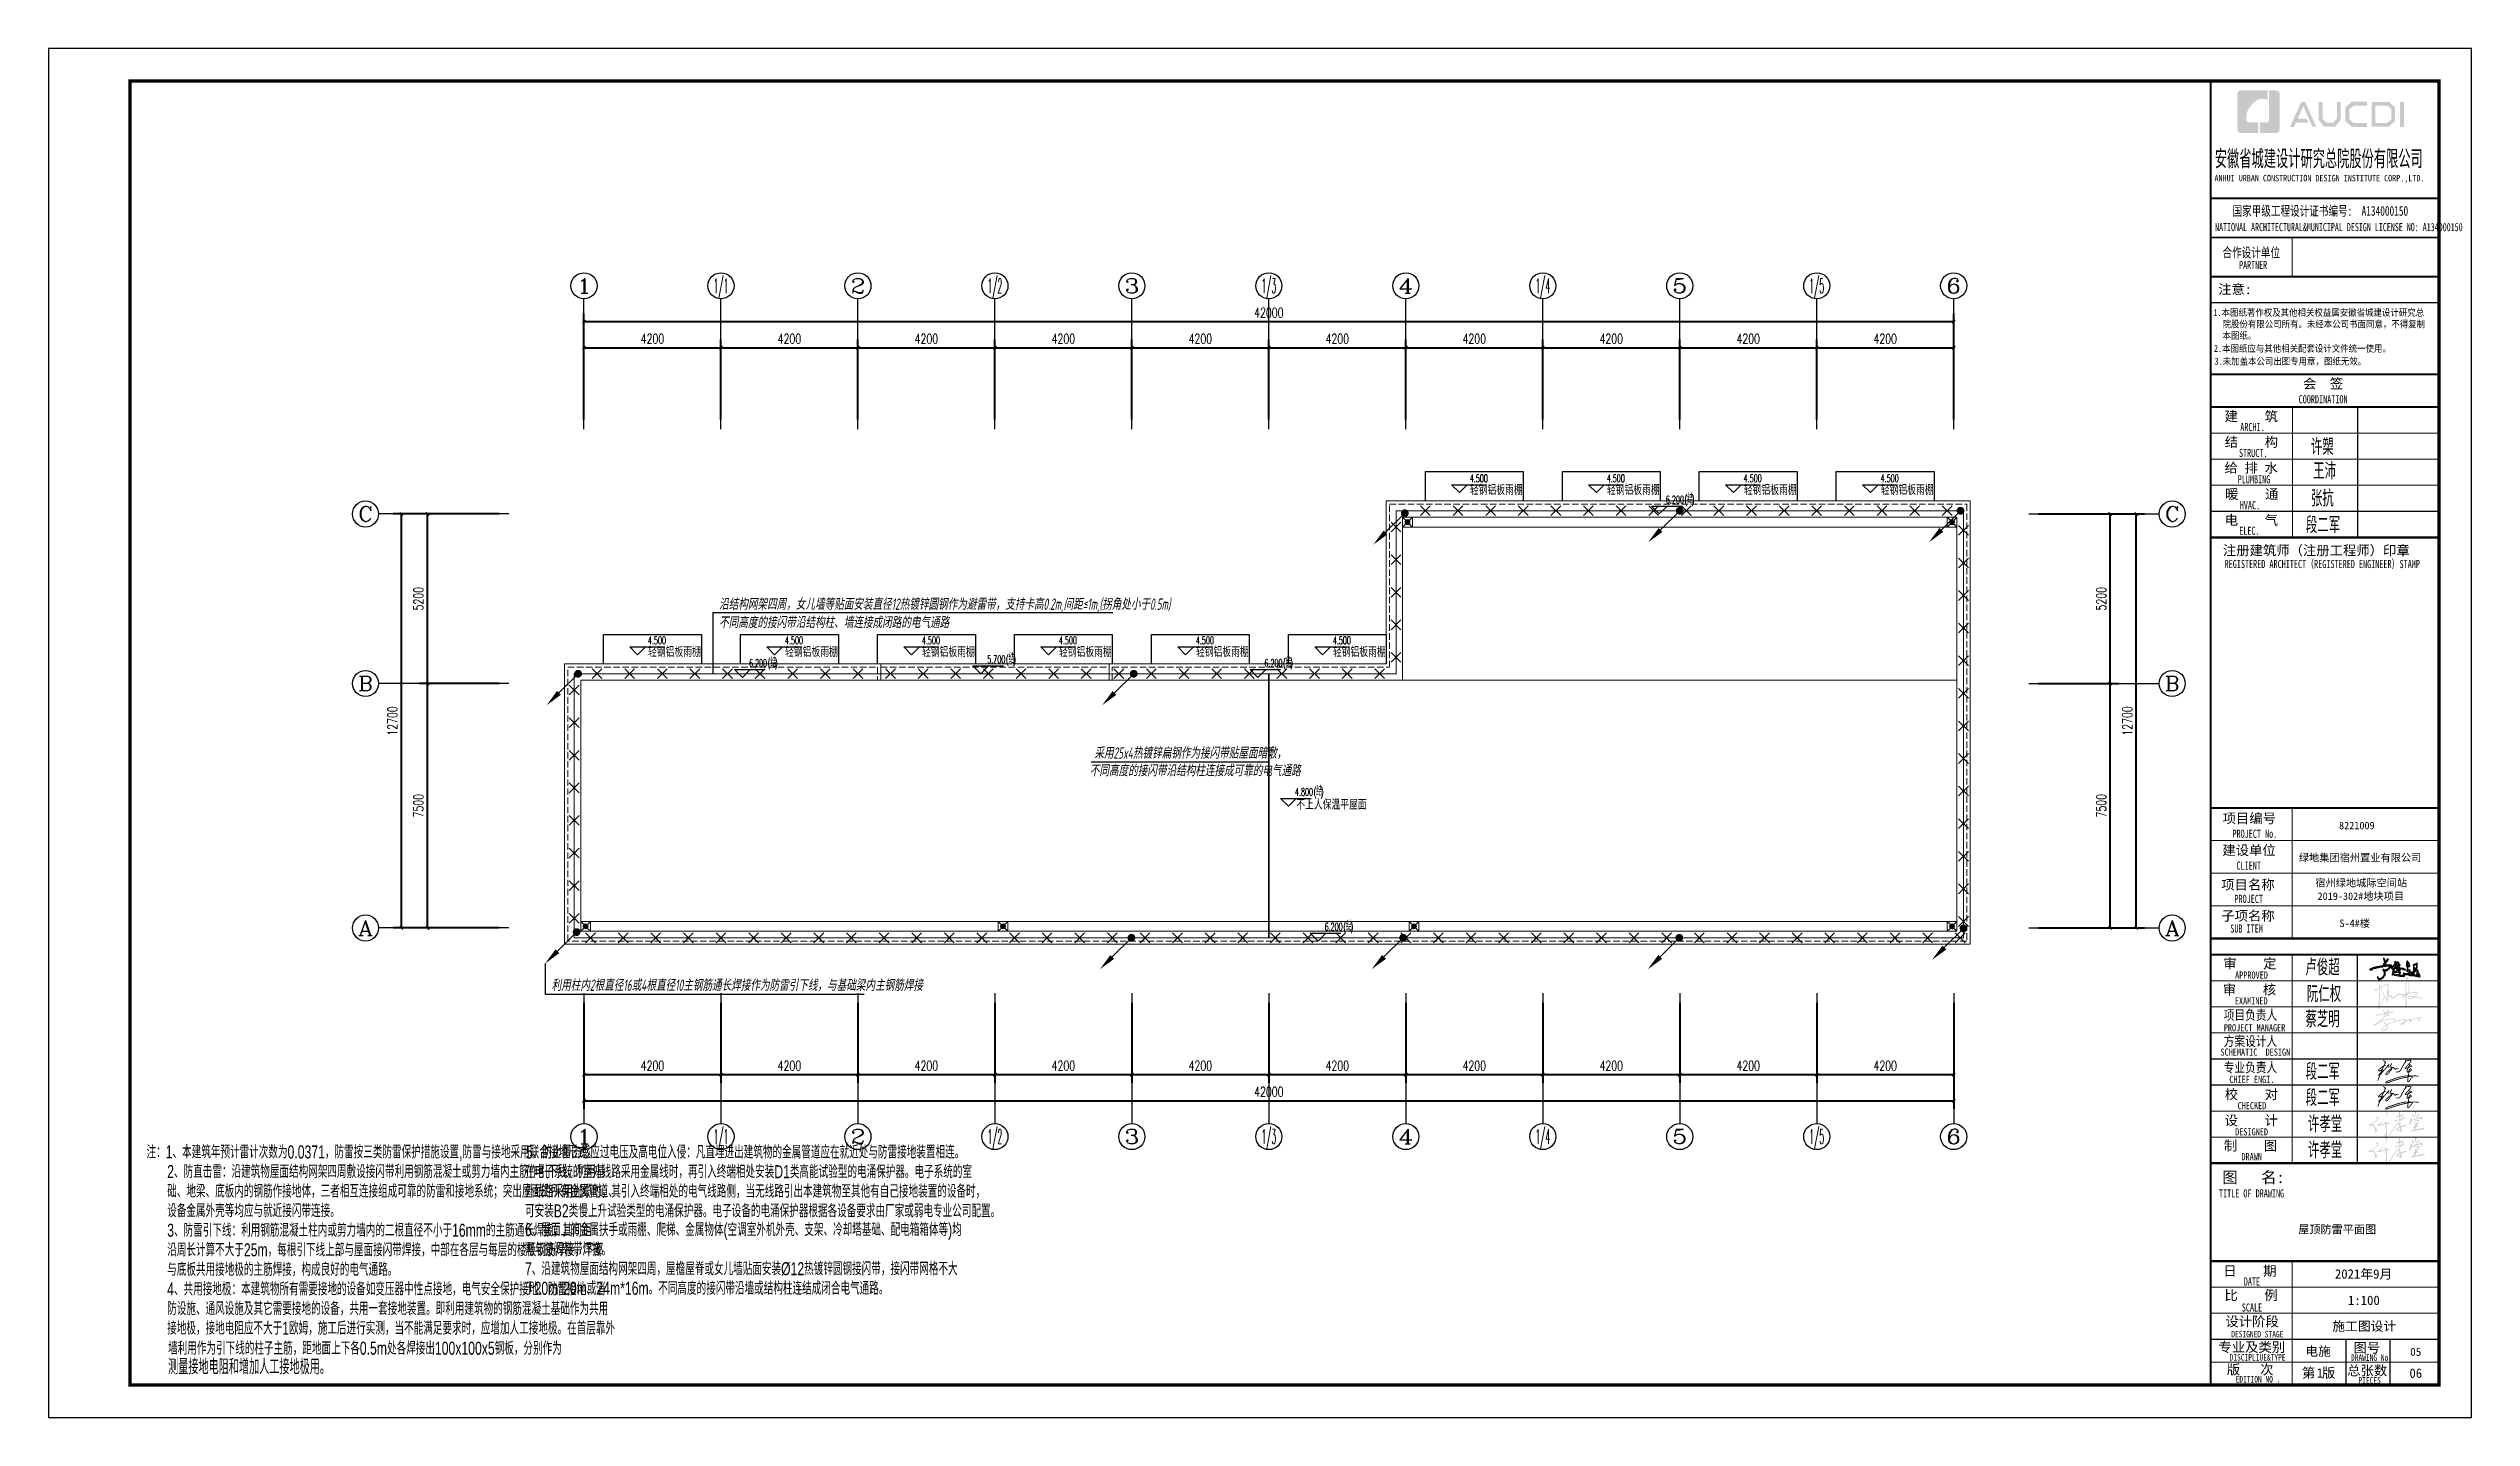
# Model space of a CAD drawing. Extents: x 679383 to 1725648, y -4158549 to 860327.
# Drawn here: x 738895 to 813195, y -2285733 to -2243733 of the extents above; entities that cross this region are included whole.
import ezdxf
from ezdxf.enums import TextEntityAlignment as Align

# ---------------------------------------------------------------- set-up
doc = ezdxf.new("R2010")
doc.units = 0
doc.header["$LTSCALE"] = 1000
doc.header["$MEASUREMENT"] = 0
doc.linetypes.add('DASH', pattern=[0.35, 0.25, -0.1])
doc.layers.get('Defpoints').update_dxf_attribs({"color": 8})
for name, color, linetype in [('AXIS', 8, 'Continuous'), ('AXIS_TEXT', 8, 'Continuous'), ('C-AXIS(轴号)', 8, 'Continuous'), ('C-AXIS-T(字)', 8, 'Continuous'), ('C-Sheet-图框', 101, 'Continuous'), ('DIM-照明', 3, 'Continuous'), ('DIM_ELEV', 8, 'Continuous'), ('LWIRE', 4, 'Continuous'), ('PUB_TEXT', 8, 'Continuous'), ('PUB_TITLE', 7, 'Continuous'), ('WIRE-避雷', 4, 'Continuous'), ('图框', 140, 'Continuous'), ('图签文字', 147, 'Continuous'), ('立面', 8, 'Continuous')]:
    doc.layers.add(name, color=color, linetype=linetype)
for name, color, linetype, lineweight in [('LVTRY', 8, 'Continuous', 13), ('WALL', 8, 'Continuous', 40), ('图签', 147, 'Continuous', 18), ('平面-分水线', 8, 'Continuous', 15), ('平面-排水沟', 8, 'Continuous', 15), ('平面-看线', 8, 'Continuous', 15)]:
    doc.layers.add(name, color=color, linetype=linetype, lineweight=lineweight)
doc.styles.add('_TCH_AXIS', font='COMPLEX', dxfattribs={"bigfont": 'GBCBIG'})
doc.styles.add('_TCH_DIM', font='SIMPLEX.shx', dxfattribs={"width": 0.7, "bigfont": 'GBCBIG.shx'})
doc.styles.add('_TCH_DIM_T3', font='SIMPLEX', dxfattribs={"width": 0.705882, "bigfont": 'GBCBIG'})
doc.styles.add('COMPLEX', font='COMPLEX')
doc.styles.add('HT', font='simhei.ttf')
doc.styles.add('HZTXT', font='gbeitc.shx', dxfattribs={"width": 0.8, "height": 400, "bigfont": 'hztxt.shx'})
doc.styles.get("Standard").update_dxf_attribs({"font": 'gbenor.shx', "bigfont": 'gbcbig.shx'})
doc.styles.add('zjdz', font='zjdz-s.shx', dxfattribs={"width": 0.7, "bigfont": 'zjdz.shx'})
doc.styles.add('宋体', font='', dxfattribs={"height": 50})
doc.styles.add('建筑图签-1', font='simhei.ttf', dxfattribs={"width": 0.7})
doc.styles.add('建筑图签-2', font='TXT.shx', dxfattribs={"width": 0.5, "bigfont": 'HZTXT.shx'})
doc.styles.get('宋体').set_extended_font_data('SimSun')
doc.dimstyles.new('_TCH_ARCH&&100', dxfattribs={"dimtxt": 297.5, "dimasz": 100, "dimexe": 250, "dimexo": 300, "dimgap": 126.25, "dimtad": 1, "dimdec": 0, "dimzin": 0, "dimdsep": 46, "dimtxsty": '_TCH_DIM_T3', "dimblk": 'ARCHTICK', "dimcen": 0.09, "dimclrt": 7, "dimazin": 2, "dimtfac": 1, "dimtdec": 0, "dimtix": 1, "dimtmove": 2, "dimatfit": 3, "dimfxl": 1, "dimtolj": 1, "dimtzin": 0, "dimarcsym": 0})

msp = doc.modelspace()

# ---------------------------------------------------------------- texts
at = {"layer": 'C-Sheet-图框', "color": 1, "style": '宋体'}
for s, p in [('屋顶防雷平面图', (807882, -2280086)), ('05', (811314, -2283839))]:
    msp.add_text(s, height=250, dxfattribs=at).set_placement(p)
at = {"layer": 'DIM-照明', "color": 0, "style": 'HZTXT', "width": 0.7}
for s, p in [('沿结构网架四周，女儿墙等贴面安装直径12热镀锌圆钢作为避雷带，支持卡高0.2m,间距≤1m,(拐角处小于0.5m)', (759455, -2260955)), ('不同高度的接闪带沿结构柱、墙连接成闭路的电气通路', (759455, -2261515)), ('采用25x4热镀锌扁钢作为接闪带贴屋面暗敷，', (770962, -2265522)), ('不同高度的接闪带沿结构柱连接成可靠的电气通路', (770821, -2266061)), ('利用柱内2根直径16或4根直径10主钢筋通长焊接作为防雷引下线，与基础梁内主钢筋焊接', (754318, -2272644))]:
    msp.add_text(s, height=350, dxfattribs=at).set_placement(p)
at = {"layer": 'DIM-照明', "color": 7, "linetype": 'Continuous', "style": 'zjdz', "width": 0.7}
for s, height, p in [('注：1、本建筑年预计雷计次数为0.0371，防雷按三类防雷保护措施设置,防雷与接地采用联合接地形式。', 400, (741902, -2277785)), ('2、防直击雷：沿建筑物屋面结构网架四周敷设接闪带利用钢筋混凝土或剪力墙内主筋作引下线，利用基', 400, (742536, -2278386)), ('在电子系统的室外线路采用金属线时，再引入终端相处安装D1类高能试验型的电涌保护器。电子系统的室', 400, (753507, -2278390)), ('5、防止雷击感应过电压及高电位入侵：凡直埋进出建筑物的金属管道应在就近处与防雷接地装置相连。', 400, (753538, -2277788)), ('础、地梁、底板内的钢筋作接地体，三者相互连接组成可靠的防雷和接地系统；突出屋面的所有金属管道、', 400, (742536, -2278986)), ('外线路采用光缆时，其引入终端相处的电气线路侧，当无线路引出本建筑物至其他有自己接地装置的设备时，', 400, (753507, -2278990)), ('设备金属外壳等均应与就近接闪带连接。', 400, (742536, -2279586)), ('可安装B2类慢上升试验类型的电涌保护器。电子设备的电涌保护器根据各设备要求由厂家或弱电专业公司配置。', 400, (753507, -2279591)), ('3、防雷引下线：利用钢筋混凝土柱内或剪力墙内的二根直径不小于16mm的主筋通长焊接，其间距', 400, (742536, -2280187)), ('6、屋面上的金属扶手或雨棚、爬梯、金属物体(空调室外机外壳、支架、冷却塔基础、配电箱箱体等)均', 400, (753507, -2280166)), ('沿周长计算不大于25m，每根引下线上部与屋面接闪带焊接，中部在各层与每层的楼板钢筋焊接，下部', 400, (742536, -2280787)), ('与底板共用接地极的主筋焊接，构成良好的电气通路。', 400, (742536, -2281388)), ('需与接闪带带焊接。', 400, (753507, -2280766)), ('7、沿建筑物屋面结构网架四周，屋檐屋脊或女儿墙贴面安装%%C12热镀锌圆钢接闪带，接闪带网格不大', 400, (753507, -2281366)), ('4、共用接地极：本建筑物所有需要接地的设备如变压器中性点接地，电气安全保护接地、防雷接地、消', 400, (742536, -2281988)), ('于20m*20m或24m*16m。不同高度的接闪带沿墙或结构柱连结成闭合电气通路。', 400, (753507, -2281967)), ('防设施、通风设施及其它需要接地的设备，共用一套接地装置。即利用建筑物的钢筋混凝土基础作为共用', 400, (742536, -2282588)), ('接地极，接地电阻应不大于1欧姆，施工后进行实测，当不能满足要求时，应增加人工接地极。在首层靠外', 400, (742536, -2283189)), ('墙利用作为引下线的柱子主筋，距地面上下各0.5m处各焊接出100x100x5钢板，分别作为', 400, (742563, -2283806)), ('测量接地电阻和增加人工接地极用。', 466.67, (742563, -2284406))]:
    msp.add_text(s, height=height, dxfattribs=at).set_placement(p)

# ---------------------------------------------------------------- blocks, each defined once
blk = doc.blocks.new('院标1')
h = blk.add_hatch(color=150)
h.dxf.hatch_style = 1
h.set_gradient(color1=(33, 113, 253), color2=(33, 113, 253), tint=1, name='INVCURVED')
edge = h.paths.add_edge_path()
edge.add_spline(control_points=[(116373, 648379), (116379, 648379), (116382, 648379), (116391, 648379), (116391, 648379), (116391, 648379), (116616, 648379), (116616, 648379), (116616, 648379), (116616, 648379), (116616, 648054), (116616, 648054), (116616, 648054), (116616, 648054), (116108, 648054), (116108, 648054), (116108, 648054), (116028, 648054), (115963, 648111), (115963, 648199), (115963, 648199), (115963, 648199), (115963, 649215), (115963, 649215), (115963, 649215), (115963, 649295), (116018, 649360), (116108, 649360), (116108, 649360), (116108, 649360), (116897, 649360), (116897, 649360), (116897, 649360), (116897, 649360), (116897, 649080), (116897, 649080), (116897, 649080), (116897, 649080), (116566, 649140), (116356, 648859), (116356, 648859), (116245, 648719), (116240, 648545), (116247, 648466), (116247, 648466), (116254, 648386), (116247, 648466), (116247, 648466), (116247, 648466), (116247, 648466), (116258, 648374), (116373, 648379)], knot_values=[0, 0, 0, 0, 0.071429, 0.071429, 0.071429, 0.107143, 0.142857, 0.142857, 0.142857, 0.178571, 0.214286, 0.214286, 0.214286, 0.25, 0.285714, 0.285714, 0.285714, 0.321429, 0.357143, 0.357143, 0.357143, 0.392857, 0.428571, 0.428571, 0.428571, 0.464286, 0.5, 0.5, 0.5, 0.535714, 0.571429, 0.571429, 0.571429, 0.607143, 0.642857, 0.642857, 0.642857, 0.678571, 0.714286, 0.714286, 0.714286, 0.75, 0.785714, 0.785714, 0.785714, 0.821429, 0.857143, 0.857143, 0.857143, 0.928571, 1, 1, 1, 1], degree=3, periodic=0)
h = blk.add_hatch(color=150)
h.dxf.hatch_style = 1
h.set_gradient(color1=(33, 113, 253), color2=(33, 113, 253), tint=1, name='INVCURVED')
edge = h.paths.add_edge_path()
edge.add_spline(control_points=[(117268, 649215), (117268, 649215), (117268, 648199), (117268, 648199), (117268, 648199), (117268, 648114), (117212, 648054), (117123, 648054), (117123, 648054), (117123, 648054), (116663, 648054), (116663, 648054), (116663, 648054), (116663, 648054), (116663, 648379), (116663, 648379), (116663, 648379), (116663, 648379), (116865, 648379), (116865, 648379), (116865, 648379), (116907, 648379), (116941, 648413), (116941, 648455), (116941, 648455), (116941, 648455), (116941, 649360), (116941, 649360), (116941, 649360), (116941, 649360), (117123, 649360), (117123, 649360), (117123, 649360), (117204, 649360), (117268, 649306), (117268, 649215)], knot_values=[0, 0, 0, 0, 0.1, 0.1, 0.1, 0.15, 0.2, 0.2, 0.2, 0.25, 0.3, 0.3, 0.3, 0.35, 0.4, 0.4, 0.4, 0.45, 0.5, 0.5, 0.5, 0.55, 0.6, 0.6, 0.6, 0.65, 0.7, 0.7, 0.7, 0.75, 0.8, 0.8, 0.8, 0.9, 1, 1, 1, 1], degree=3, periodic=0)
blk = doc.blocks.new('ljc')
at = {"linetype": 'Continuous'}
h = blk.add_hatch(color=0, dxfattribs=at)
h.paths.add_polyline_path([(2023, 1568), (2019, 1564), (2020, 1562), (2024, 1562), (2022, 1552), (1955, 1538), (1933, 1530), (1930, 1527), (1929, 1525), (1931, 1523), (1944, 1524), (1946, 1526), (1942, 1528), (1960, 1535), (1967, 1535), (1975, 1538), (1985, 1539), (1998, 1543), (2010, 1544), (2018, 1547), (2025, 1546), (2035, 1549), (2061, 1550), (2052, 1537), (2042, 1528), (2028, 1521), (2023, 1521), (2018, 1526), (2015, 1527), (2013, 1525), (2013, 1521), (2019, 1516), (2022, 1508), (2022, 1494), (2012, 1477), (2000, 1469), (1988, 1467), (1982, 1473), (1980, 1480), (1978, 1482), (1978, 1475), (1981, 1468), (1988, 1463), (1994, 1463), (2005, 1467), (2018, 1478), (2027, 1493), (2028, 1504), (2025, 1517), (2033, 1518), (2054, 1533), (2067, 1549), (2067, 1552), (2064, 1555), (2029, 1553), (2036, 1575), (2049, 1591), (2047, 1593), (2043, 1592), (2028, 1573), (2025, 1589), (2021, 1597), (2018, 1599), (2017, 1597), (2020, 1590)])
h.paths.add_polyline_path([(2081, 1522), (2081, 1528), (2075, 1541), (2093, 1562), (2097, 1572), (2094, 1577), (2087, 1576), (2089, 1572), (2092, 1572), (2091, 1567), (2080, 1551), (2066, 1537), (2065, 1535), (2067, 1533), (2073, 1535), (2077, 1523), (2077, 1513), (2072, 1496), (2072, 1492), (2074, 1490), (2078, 1494), (2083, 1510), (2099, 1510), (2119, 1507), (2119, 1500), (2116, 1496), (2108, 1493), (2087, 1496), (2084, 1492), (2087, 1489), (2103, 1488), (2122, 1483), (2140, 1484), (2148, 1482), (2152, 1486), (2152, 1491), (2148, 1488), (2125, 1488), (2114, 1490), (2124, 1499), (2126, 1509), (2121, 1512), (2119, 1511), (2108, 1514), (2124, 1523), (2132, 1532), (2130, 1535), (2121, 1536), (2115, 1533), (2109, 1533), (2123, 1555), (2121, 1559), (2114, 1557), (2116, 1564), (2115, 1569), (2111, 1573), (2105, 1572), (2093, 1554)])
h.paths.add_polyline_path([(2089, 1535), (2097, 1535), (2112, 1551), (2116, 1552), (2111, 1543), (2099, 1528), (2101, 1526), (2114, 1528), (2121, 1531), (2124, 1530), (2118, 1524), (2101, 1515), (2084, 1514), (2084, 1518)], flags=16)
h.paths.add_polyline_path([(2093, 1537), (2095, 1540), (2103, 1546), (2096, 1537)], flags=16)
h.paths.add_polyline_path([(2093, 1544), (2094, 1549), (2106, 1568), (2109, 1569), (2111, 1567), (2108, 1554), (2104, 1550)], flags=16)
h.paths.add_polyline_path([(2141, 1534), (2138, 1533), (2137, 1531), (2142, 1527), (2155, 1522), (2158, 1523), (2153, 1528)])
h.paths.add_polyline_path([(2175, 1522), (2173, 1524), (2172, 1546), (2183, 1545), (2185, 1547), (2183, 1557), (2178, 1566), (2177, 1561), (2180, 1556), (2181, 1550), (2175, 1550), (2170, 1554), (2169, 1574), (2171, 1574), (2175, 1569), (2176, 1571), (2170, 1579), (2167, 1579), (2165, 1577), (2164, 1562), (2166, 1553), (2163, 1553), (2162, 1551), (2167, 1547), (2169, 1537), (2169, 1524), (2166, 1521), (2165, 1517), (2168, 1513), (2170, 1513), (2173, 1517), (2180, 1517), (2178, 1502), (2175, 1500), (2167, 1499), (2175, 1496), (2180, 1497), (2183, 1500), (2184, 1511), (2187, 1521), (2185, 1523)])
h.paths.add_polyline_path([(2233, 1542), (2233, 1564), (2231, 1567), (2215, 1558), (2210, 1557), (2206, 1552), (2211, 1548), (2211, 1551), (2229, 1560), (2228, 1542), (2227, 1537), (2224, 1533), (2220, 1534), (2213, 1542), (2211, 1543), (2209, 1541), (2209, 1508), (2189, 1508), (2187, 1506), (2191, 1503), (2213, 1503), (2217, 1511), (2222, 1516), (2232, 1518), (2234, 1513), (2234, 1505), (2227, 1505), (2232, 1502), (2232, 1500), (2228, 1497), (2229, 1493), (2239, 1495), (2243, 1489), (2243, 1486), (2212, 1492), (2189, 1492), (2179, 1494), (2176, 1496), (2167, 1496), (2164, 1498), (2154, 1499), (2147, 1503), (2144, 1503), (2143, 1501), (2144, 1498), (2153, 1494), (2174, 1491), (2186, 1487), (2211, 1487), (2222, 1484), (2230, 1484), (2243, 1480), (2249, 1480), (2251, 1482), (2244, 1496), (2246, 1499), (2238, 1503), (2239, 1513), (2237, 1520), (2233, 1523), (2224, 1522), (2214, 1516), (2212, 1522), (2213, 1536), (2220, 1530), (2228, 1530), (2230, 1532)])
at = {"color": 0, "linetype": 'Continuous', "elevation": 16426272}
for points in [[(1930, 1527), (1929, 1525), (1931, 1523), (1944, 1524), (1946, 1526), (1942, 1528), (1960, 1535), (1967, 1535), (1975, 1538), (1985, 1539), (1998, 1543), (2010, 1544), (2018, 1547), (2025, 1546), (2035, 1549), (2061, 1550), (2052, 1537), (2042, 1528), (2028, 1521), (2023, 1521), (2018, 1526), (2015, 1527), (2013, 1525), (2013, 1521), (2019, 1516), (2022, 1508), (2022, 1494), (2012, 1477), (2000, 1469), (1988, 1467), (1982, 1473), (1980, 1480), (1978, 1482), (1978, 1475), (1981, 1468), (1988, 1463), (1994, 1463), (2005, 1467), (2018, 1478), (2027, 1493), (2028, 1504), (2025, 1517), (2033, 1518), (2054, 1533), (2067, 1549), (2067, 1552), (2064, 1555), (2029, 1553), (2036, 1575), (2049, 1591), (2047, 1593), (2043, 1592), (2028, 1573), (2025, 1589), (2021, 1597), (2018, 1599), (2017, 1597), (2020, 1590), (2023, 1568), (2019, 1564), (2020, 1562), (2024, 1562), (2022, 1552), (1955, 1538), (1933, 1530), (1930, 1527)], [(2016, 1561), (2015, 1560), (2017, 1560), (2016, 1561)], [(2017, 1562), (2016, 1561), (2019, 1561), (2017, 1562)], [(2066, 1537), (2065, 1535), (2067, 1533), (2073, 1535), (2077, 1523), (2077, 1513), (2072, 1496), (2072, 1492), (2074, 1490), (2078, 1494), (2083, 1510), (2099, 1510), (2119, 1507), (2119, 1500), (2116, 1496), (2108, 1493), (2087, 1496), (2084, 1492), (2087, 1489), (2103, 1488), (2122, 1483), (2140, 1484), (2148, 1482), (2152, 1486), (2152, 1491), (2148, 1488), (2125, 1488), (2114, 1490), (2124, 1499), (2126, 1509), (2121, 1512), (2119, 1511), (2108, 1514), (2124, 1523), (2132, 1532), (2130, 1535), (2121, 1536), (2115, 1533), (2109, 1533), (2123, 1555), (2121, 1559), (2114, 1557), (2116, 1564), (2115, 1569), (2111, 1573), (2105, 1572), (2093, 1554), (2081, 1522), (2081, 1528), (2075, 1541), (2093, 1562), (2097, 1572), (2094, 1577), (2087, 1576), (2089, 1572), (2092, 1572), (2091, 1567), (2080, 1551), (2066, 1537)], [(2084, 1514), (2084, 1518), (2089, 1535), (2097, 1535), (2112, 1551), (2116, 1552), (2111, 1543), (2099, 1528), (2101, 1526), (2114, 1528), (2121, 1531), (2124, 1530), (2118, 1524), (2101, 1515), (2084, 1514)], [(2093, 1544), (2094, 1549), (2106, 1568), (2109, 1569), (2111, 1567), (2108, 1554), (2104, 1550), (2093, 1544)], [(2144, 1503), (2143, 1501), (2144, 1498), (2153, 1494), (2174, 1491), (2186, 1487), (2211, 1487), (2222, 1484), (2230, 1484), (2243, 1480), (2249, 1480), (2251, 1482), (2244, 1496), (2246, 1499), (2238, 1503), (2239, 1513), (2237, 1520), (2233, 1523), (2224, 1522), (2214, 1516), (2212, 1522), (2213, 1536), (2220, 1530), (2228, 1530), (2230, 1532), (2233, 1542), (2233, 1564), (2231, 1567), (2215, 1558), (2210, 1557), (2206, 1552), (2211, 1548), (2211, 1551), (2229, 1560), (2228, 1542), (2227, 1537), (2224, 1533), (2220, 1534), (2213, 1542), (2211, 1543), (2209, 1541), (2209, 1508), (2189, 1508), (2187, 1506), (2191, 1503), (2213, 1503), (2217, 1511), (2222, 1516), (2232, 1518), (2234, 1513), (2234, 1505), (2227, 1505), (2232, 1502), (2232, 1500), (2228, 1497), (2229, 1493), (2239, 1495), (2243, 1489), (2243, 1486), (2212, 1492), (2189, 1492), (2179, 1494), (2176, 1496), (2167, 1496), (2164, 1498), (2154, 1499), (2147, 1503), (2144, 1503)], [(2163, 1553), (2162, 1551), (2167, 1547), (2169, 1537), (2169, 1524), (2166, 1521), (2165, 1517), (2168, 1513), (2170, 1513), (2173, 1517), (2180, 1517), (2178, 1502), (2175, 1500), (2167, 1499), (2175, 1496), (2180, 1497), (2183, 1500), (2184, 1511), (2187, 1521), (2185, 1523), (2175, 1522), (2173, 1524), (2172, 1546), (2183, 1545), (2185, 1547), (2183, 1557), (2178, 1566), (2177, 1561), (2180, 1556), (2181, 1550), (2175, 1550), (2170, 1554), (2169, 1574), (2171, 1574), (2175, 1569), (2176, 1571), (2170, 1579), (2167, 1579), (2165, 1577), (2164, 1562), (2166, 1553), (2163, 1553)], [(2177, 1569), (2176, 1570), (2175, 1567), (2177, 1565), (2177, 1569)], [(2093, 1537), (2095, 1540), (2103, 1546), (2096, 1537), (2093, 1537)], [(2138, 1533), (2137, 1531), (2142, 1527), (2155, 1522), (2158, 1523), (2153, 1528), (2141, 1534), (2138, 1533)]]:
    blk.add_lwpolyline(points, dxfattribs=at)
blk = doc.blocks.new('12345')
for points, const_width in [([(-6768, 4648), (-6476, 4418), (-6407, 4363), (-6377, 4334), (-6360, 4317), (-6351, 4298), (-6351, 4286), (-6394, 4173), (-6464, 4075), (-6544, 3890), (-7090, 2751), (-7346, 2076), (-7460, 1775), (-7563, 1507), (-7626, 1343), (-7663, 1247), (-7719, 1102), (-7767, 1031)], 150), ([(-6462, 4073), (-6456, 4104), (-6447, 4128), (-6443, 4152), (-6436, 4177), (-6430, 4201), (-6428, 4214), (-6428, 4232), (-6428, 4243), (-6428, 4261), (-6428, 4285), (-6428, 4308), (-6426, 4330), (-6431, 4353), (-6436, 4374)], 150), ([(-6453, 4134), (-6351, 4298)], 98), ([(-6428, 4160), (-6413, 4207), (-6409, 4231), (-6407, 4247), (-6406, 4260), (-6406, 4268), (-6406, 4277), (-6406, 4290), (-6410, 4314), (-6357, 4275)], 98), ([(-3402, 3383), (-3236, 3668), (-2999, 4100), (-2740, 4453), (-2688, 4547), (-2799, 4526), (-2799, 4593), (-2799, 4495), (-2797, 4455), (-2815, 4489), (-2714, 4551), (-2675, 4555), (-2634, 4563), (-2563, 4575), (-2504, 4587), (-2406, 4585), (-2352, 4599), (-2318, 4612), (-2279, 4616), (-2235, 4624), (-2186, 4631), (-2095, 4648), (-2034, 4653), (-1976, 4653), (-1895, 4658), (-1856, 4651), (-1819, 4629), (-1814, 4619), (-1812, 4607), (-1812, 4585), (-1816, 4553), (-1824, 4515), (-1828, 4489), (-1861, 4410), (-1919, 4327), (-2249, 3929), (-2643, 3507), (-2773, 3335), (-2850, 3242), (-2856, 3227), (-2849, 3198), (-2841, 3188), (-2826, 3177), (-2819, 3175), (-2794, 3176), (-2761, 3176), (-2705, 3190), (-2613, 3220), (-2487, 3266), (-2343, 3307), (-2193, 3375), (-2087, 3441), (-1988, 3506), (-1907, 3539), (-1811, 3577), (-1759, 3577), (-1708, 3577), (-1664, 3574), (-1697, 3629), (-1770, 3702), (-1803, 3735), (-1866, 3792), (-1953, 3838), (-1999, 3876), (-2008, 3882), (-2057, 3781), (-2078, 3743), (-2119, 3672), (-2207, 3541), (-2283, 3405), (-2307, 3348), (-2348, 3244), (-2373, 3141), (-2419, 3010), (-2457, 2928), (-2491, 2818), (-2509, 2736), (-2539, 2674), (-2550, 2602), (-2539, 2550), (-2488, 2537), (-2464, 2533), (-2430, 2544), (-2375, 2550), (-2282, 2588), (-2141, 2598), (-2090, 2628), (-2050, 2656), (-2007, 2695), (-1960, 2734), (-1916, 2753), (-1841, 2775), (-1808, 2793), (-1784, 2810), (-1759, 2817), (-1745, 2827), (-1772, 2898), (-1791, 2956), (-1799, 2979), (-1831, 3042), (-1853, 3084), (-1884, 3116), (-1929, 3145), (-1950, 3145), (-1965, 3130), (-1989, 3103), (-2001, 3084), (-2009, 3062), (-2019, 3050), (-2028, 3040), (-2029, 3028), (-2055, 3005), (-2078, 2966), (-2094, 2937), (-2114, 2902), (-2133, 2871), (-2139, 2829), (-2166, 2780), (-2185, 2746), (-2197, 2727), (-2214, 2683), (-2217, 2660), (-2221, 2587), (-2201, 2456), (-2210, 2347), (-2275, 1984), (-2344, 1612), (-2371, 1307), (-2398, 1055), (-2402, 925), (-2390, 837), (-2362, 811), (-2342, 800), (-2326, 800), (-2309, 805), (-2298, 811), (-2279, 821), (-2251, 843), (-2215, 866), (-2201, 885), (-2171, 906), (-2110, 972), (-1875, 1278), (-1847, 1321), (-1796, 1378), (-1750, 1431), (-1714, 1469), (-1697, 1492), (-1671, 1517), (-1640, 1560), (-1625, 1579), (-1608, 1618), (-1603, 1654), (-1601, 1707), (-1608, 1751), (-1637, 1789), (-1661, 1806), (-1680, 1808), (-1735, 1823), (-1785, 1836), (-1819, 1849), (-1860, 1851), (-1893, 1865), (-1929, 1865), (-2135, 1870), (-2256, 1868), (-2493, 1855), (-2713, 1846), (-2874, 1834), (-2992, 1819), (-3115, 1791), (-3200, 1774), (-3291, 1751), (-3352, 1736), (-3860, 1645), (-4580, 1426), (-5035, 1244), (-5722, 1037), (-6273, 813), (-6300, 709), (-6270, 624), (-6243, 586), (-6184, 581), (-6111, 612), (-5965, 642), (-5236, 916), (-4548, 1134), (-3855, 1347), (-3113, 1523), (-2565, 1633), (-2139, 1730), (-1939, 1760), (-1780, 1803), (-1604, 1833), (-1403, 1852), (-1282, 1858), (-1148, 1864), (-965, 1858), (-813, 1839), (-643, 1833), (-534, 1779), (-479, 1748)], 150), ([(-3550, 3081), (-3520, 3143), (-3489, 3207), (-3471, 3250), (-3458, 3280), (-3443, 3312), (-3431, 3338), (-3422, 3354), (-3402, 3383), (-3431, 3338)], 150), ([(-6284, 3752), (-6453, 3750), (-6482, 3743), (-6517, 3727), (-6577, 3691), (-6774, 3588), (-6885, 3505), (-6947, 3458), (-7014, 3408), (-7082, 3355), (-7122, 3324), (-7180, 3280), (-7219, 3250), (-7254, 3223), (-7523, 2975), (-7542, 2950), (-7564, 2920), (-7600, 2871), (-7616, 2830), (-7616, 2815), (-7610, 2799), (-7584, 2775), (-7565, 2756), (-7539, 2749), (-7483, 2749), (-7403, 2767), (-7339, 2796), (-7237, 2843), (-7060, 2909), (-6942, 2917), (-6892, 2920), (-6825, 2920), (-6802, 2907), (-6788, 2894), (-6775, 2870), (-6768, 2846), (-6768, 2818), (-6843, 2732), (-6881, 2688), (-6980, 2604), (-7122, 2455), (-7201, 2399), (-7259, 2333), (-7304, 2294), (-7340, 2271), (-7393, 2226), (-7487, 2154), (-7523, 2116), (-7544, 2073), (-7559, 2043), (-7576, 2005), (-7578, 1992), (-7576, 1980), (-7561, 1954), (-7545, 1946), (-7525, 1945), (-7478, 1940), (-7440, 1957), (-7414, 1972), (-7374, 1991), (-7334, 2032), (-7286, 2082), (-7246, 2142), (-7203, 2197), (-7174, 2223), (-7138, 2263), (-7119, 2283), (-6682, 2807), (-6604, 2888), (-6533, 2958), (-6493, 2998), (-6472, 3024), (-6432, 3069), (-6128, 3455), (-6076, 3516), (-5991, 3615), (-5918, 3704), (-5883, 3749), (-5859, 3784), (-5824, 3839), (-5805, 3855), (-5789, 3857), (-5784, 3857), (-5774, 3850), (-5770, 3836), (-5779, 3794), (-5817, 3714), (-5850, 3667), (-5878, 3594), (-5892, 3525), (-5904, 3438), (-5909, 3417), (-5928, 3387), (-5935, 3375)], 150), ([(-6436, 4145), (-6394, 4173)], 98), ([(-5289, 4096), (-5285, 4068), (-5283, 4055), (-5285, 4039), (-5286, 4018), (-5292, 3988), (-5312, 3952), (-5345, 3907), (-5378, 3862), (-5430, 3800), (-5466, 3753), (-5499, 3709), (-5544, 3653), (-5570, 3596), (-5579, 3562), (-5575, 3537), (-5557, 3499), (-5535, 3451), (-5498, 3432), (-5460, 3422), (-5368, 3428), (-5346, 3432), (-5328, 3432), (-5289, 3432), (-5275, 3428), (-5246, 3416), (-5217, 3397), (-5210, 3390), (-5193, 3370), (-5178, 3345), (-5179, 3308), (-5186, 3274), (-5199, 3227), (-5225, 3180), (-5251, 3130), (-5277, 3085), (-5294, 3048), (-5330, 2991), (-5359, 2939), (-5384, 2901), (-5403, 2870), (-5430, 2832), (-5469, 2790), (-5503, 2746), (-5559, 2685), (-5598, 2642), (-5641, 2590), (-5672, 2545), (-5706, 2497), (-5733, 2463), (-5767, 2418), (-5799, 2373), (-5823, 2346), (-5873, 2297), (-5916, 2258), (-5954, 2222), (-5993, 2186), (-6031, 2152), (-6074, 2097), (-6097, 2082), (-6131, 2075), (-6162, 2068), (-6196, 2066), (-6219, 2068), (-6253, 2077), (-6275, 2097), (-6293, 2124), (-6296, 2138), (-6296, 2156), (-6293, 2176), (-6295, 2196), (-6293, 2224), (-6293, 2249), (-6283, 2268), (-6272, 2303), (-6260, 2322), (-6247, 2351), (-6231, 2368), (-6207, 2392), (-6139, 2451), (-6071, 2516), (-5979, 2601), (-5889, 2691), (-5526, 3019), (-5177, 3327), (-5114, 3359), (-5080, 3373), (-5050, 3377), (-5008, 3384), (-4998, 3384), (-4981, 3378), (-4970, 3370), (-4964, 3361), (-4947, 3345), (-4937, 3337), (-4920, 3318), (-4676, 3065), (-4656, 3049), (-4631, 3035), (-4619, 3033), (-4605, 3033), (-4598, 3035), (-4586, 3040), (-4576, 3046), (-4555, 3065), (-4549, 3074), (-4532, 3094), (-4524, 3104), (-4510, 3120), (-4501, 3132), (-4487, 3152), (-4472, 3167), (-4461, 3180), (-4442, 3192), (-4425, 3203), (-4400, 3214), (-4374, 3215), (-4365, 3214), (-4351, 3215), (-4334, 3214), (-4064, 3202), (-4044, 3202), (-4031, 3198)], 150), ([(-4410, 2563), (-4554, 2561)], 150), ([(-4183, 2567), (-4247, 2563), (-4309, 2563), (-4355, 2563), (-4388, 2563), (-4410, 2563)], 150), ([(-4183, 2567), (-4069, 2575), (-4005, 2580), (-3900, 2628), (-3832, 2696), (-3766, 2762), (-3699, 2853), (-3626, 2944), (-3578, 3030), (-3550, 3081)], 150)]:
    blk.add_lwpolyline(points, dxfattribs=dict(const_width=const_width))
blk = doc.blocks.new('AFASDFASG')
at = {"linetype": 'Continuous'}
h = blk.add_hatch(color=0, dxfattribs=at)
h.paths.add_polyline_path([(5118950, -694656), (5118949, -694655), (5118941, -694657), (5118940, -694663), (5118938, -694665), (5118939, -694674), (5118936, -694677), (5118939, -694686), (5118935, -694692), (5118936, -694693), (5118936, -694697), (5118939, -694698), (5118939, -694701), (5118941, -694703), (5118940, -694712), (5118945, -694716), (5118940, -694721), (5118940, -694734), (5118936, -694743), (5118937, -694748), (5118939, -694748), (5118935, -694752), (5118936, -694756), (5118933, -694760), (5118935, -694771), (5118933, -694774), (5118934, -694782), (5118931, -694788), (5118932, -694806), (5118930, -694809), (5118930, -694818), (5118927, -694820), (5118931, -694830), (5118927, -694838), (5118928, -694842), (5118926, -694844), (5118924, -694853), (5118927, -694854), (5118927, -694862), (5118929, -694863), (5118928, -694869), (5118925, -694872), (5118926, -694883), (5118924, -694885), (5118926, -694888), (5118924, -694892), (5118926, -694894), (5118925, -694898), (5118928, -694901), (5118925, -694906), (5118927, -694911), (5118925, -694918), (5118928, -694922), (5118926, -694922), (5118924, -694930), (5118927, -694944), (5118924, -694949), (5118923, -694950), (5118925, -694957), (5118923, -694961), (5118924, -694974), (5118923, -694976), (5118923, -694981), (5118925, -694986), (5118924, -694991), (5118926, -694992), (5118926, -695008), (5118927, -695012), (5118929, -695012), (5118926, -695019), (5118928, -695028), (5118925, -695033), (5118926, -695039), (5118928, -695040), (5118926, -695041), (5118928, -695048), (5118928, -695057), (5118926, -695058), (5118928, -695062), (5118927, -695084), (5118929, -695087), (5118927, -695088), (5118929, -695095), (5118927, -695097), (5118927, -695112), (5118928, -695117), (5118929, -695118), (5118928, -695122), (5118929, -695129), (5118929, -695137), (5118926, -695141), (5118928, -695147), (5118930, -695149), (5118928, -695156), (5118929, -695162), (5118926, -695166), (5118928, -695169), (5118927, -695174), (5118917, -695178), (5118911, -695179), (5118901, -695185), (5118896, -695185), (5118890, -695189), (5118883, -695190), (5118871, -695190), (5118867, -695192), (5118858, -695192), (5118850, -695195), (5118839, -695195), (5118834, -695194), (5118823, -695194), (5118815, -695192), (5118805, -695193), (5118798, -695190), (5118790, -695190), (5118786, -695189), (5118782, -695189), (5118775, -695185), (5118767, -695185), (5118749, -695180), (5118741, -695180), (5118738, -695178), (5118729, -695179), (5118723, -695177), (5118716, -695177), (5118713, -695180), (5118703, -695179), (5118688, -695189), (5118685, -695189), (5118672, -695200), (5118667, -695201), (5118663, -695207), (5118659, -695209), (5118650, -695220), (5118639, -695225), (5118640, -695229), (5118632, -695235), (5118631, -695241), (5118627, -695247), (5118622, -695251), (5118616, -695254), (5118598, -695273), (5118592, -695275), (5118587, -695279), (5118580, -695278), (5118575, -695281), (5118565, -695283), (5118558, -695289), (5118549, -695290), (5118534, -695300), (5118535, -695301), (5118531, -695300), (5118523, -695302), (5118519, -695298), (5118516, -695292), (5118516, -695285), (5118517, -695283), (5118520, -695281), (5118520, -695279), (5118516, -695274), (5118520, -695266), (5118518, -695256), (5118519, -695251), (5118516, -695247), (5118516, -695249), (5118515, -695246), (5118516, -695243), (5118515, -695237), (5118504, -695229), (5118494, -695230), (5118486, -695235), (5118481, -695236), (5118474, -695243), (5118466, -695246), (5118462, -695251), (5118453, -695255), (5118450, -695258), (5118440, -695259), (5118438, -695257), (5118429, -695256), (5118428, -695254), (5118422, -695249), (5118422, -695244), (5118418, -695242), (5118419, -695237), (5118417, -695233), (5118418, -695231), (5118415, -695229), (5118415, -695223), (5118414, -695221), (5118412, -695214), (5118413, -695210), (5118411, -695209), (5118412, -695202), (5118410, -695195), (5118411, -695165), (5118413, -695163), (5118412, -695153), (5118414, -695150), (5118412, -695146), (5118413, -695143), (5118411, -695141), (5118414, -695133), (5118412, -695126), (5118413, -695119), (5118411, -695113), (5118413, -695112), (5118413, -695105), (5118410, -695098), (5118411, -695090), (5118408, -695086), (5118409, -695081), (5118406, -695074), (5118407, -695072), (5118399, -695063), (5118390, -695062), (5118382, -695065), (5118383, -695064), (5118381, -695061), (5118382, -695057), (5118380, -695048), (5118384, -695045), (5118382, -695040), (5118382, -695036), (5118384, -695030), (5118383, -695024), (5118384, -695022), (5118384, -695012), (5118385, -695011), (5118385, -694997), (5118390, -694993), (5118388, -694987), (5118390, -694964), (5118389, -694961), (5118390, -694958), (5118390, -694942), (5118391, -694940), (5118394, -694940), (5118396, -694938), (5118394, -694931), (5118395, -694927), (5118396, -694926), (5118396, -694920), (5118399, -694914), (5118397, -694910), (5118401, -694905), (5118397, -694901), (5118398, -694896), (5118394, -694878), (5118390, -694876), (5118385, -694875), (5118381, -694870), (5118376, -694868), (5118365, -694868), (5118353, -694872), (5118341, -694872), (5118340, -694874), (5118335, -694874), (5118329, -694879), (5118315, -694884), (5118309, -694889), (5118306, -694889), (5118302, -694893), (5118296, -694893), (5118282, -694903), (5118273, -694905), (5118266, -694910), (5118260, -694913), (5118253, -694920), (5118246, -694920), (5118243, -694924), (5118236, -694928), (5118235, -694931), (5118232, -694931), (5118228, -694935), (5118223, -694937), (5118224, -694938), (5118221, -694938), (5118211, -694945), (5118207, -694946), (5118199, -694952), (5118184, -694959), (5118178, -694966), (5118171, -694967), (5118168, -694972), (5118163, -694975), (5118160, -694973), (5118156, -694966), (5118156, -694963), (5118147, -694946), (5118147, -694941), (5118141, -694933), (5118141, -694930), (5118139, -694926), (5118139, -694918), (5118134, -694913), (5118131, -694912), (5118128, -694909), (5118119, -694911), (5118116, -694914), (5118112, -694923), (5118112, -694931), (5118109, -694944), (5118109, -694947), (5118107, -694952), (5118107, -694958), (5118109, -694960), (5118108, -694968), (5118105, -694975), (5118103, -694976), (5118103, -694991), (5118105, -694994), (5118105, -695006), (5118103, -695012), (5118097, -695015), (5118092, -695020), (5118090, -695020), (5118076, -695030), (5118067, -695032), (5118059, -695039), (5118053, -695039), (5118045, -695042), (5118037, -695048), (5118026, -695048), (5118025, -695051), (5118016, -695050), (5118013, -695047), (5118008, -695045), (5118004, -695046), (5117995, -695044), (5117991, -695048), (5117987, -695050), (5117983, -695053), (5117983, -695057), (5117980, -695057), (5117977, -695059), (5117977, -695075), (5117978, -695080), (5117982, -695084), (5117985, -695086), (5117991, -695086), (5117994, -695087), (5117995, -695089), (5118010, -695093), (5118017, -695087), (5118017, -695083), (5118020, -695081), (5118022, -695081), (5118023, -695080), (5118030, -695076), (5118038, -695075), (5118047, -695067), (5118049, -695067), (5118056, -695062), (5118073, -695054), (5118085, -695044), (5118091, -695043), (5118096, -695038), (5118103, -695039), (5118103, -695040), (5118100, -695042), (5118100, -695044), (5118103, -695045), (5118103, -695051), (5118101, -695055), (5118103, -695058), (5118103, -695063), (5118102, -695067), (5118103, -695069), (5118102, -695074), (5118103, -695077), (5118103, -695086), (5118104, -695088), (5118104, -695099), (5118106, -695101), (5118104, -695105), (5118107, -695109), (5118105, -695111), (5118105, -695134), (5118107, -695136), (5118106, -695142), (5118103, -695146), (5118105, -695148), (5118102, -695154), (5118106, -695158), (5118107, -695162), (5118103, -695166), (5118105, -695168), (5118105, -695176), (5118103, -695178), (5118105, -695182), (5118105, -695192), (5118107, -695193), (5118107, -695202), (5118105, -695207), (5118108, -695213), (5118105, -695216), (5118107, -695219), (5118105, -695228), (5118108, -695236), (5118108, -695240), (5118106, -695243), (5118107, -695248), (5118105, -695250), (5118105, -695264), (5118108, -695267), (5118106, -695270), (5118107, -695279), (5118103, -695288), (5118103, -695293), (5118105, -695296), (5118104, -695302), (5118106, -695304), (5118107, -695316), (5118104, -695320), (5118106, -695322), (5118104, -695336), (5118106, -695338), (5118106, -695344), (5118105, -695343), (5118103, -695346), (5118103, -695351), (5118105, -695353), (5118103, -695356), (5118103, -695373), (5118100, -695380), (5118101, -695395), (5118099, -695398), (5118100, -695408), (5118098, -695410), (5118098, -695429), (5118096, -695436), (5118097, -695444), (5118095, -695446), (5118096, -695452), (5118097, -695454), (5118096, -695456), (5118097, -695462), (5118096, -695463), (5118092, -695470), (5118091, -695475), (5118094, -695476), (5118092, -695482), (5118095, -695482), (5118091, -695494), (5118091, -695506), (5118086, -695511), (5118087, -695519), (5118084, -695526), (5118084, -695534), (5118086, -695537), (5118085, -695540), (5118086, -695542), (5118086, -695548), (5118085, -695553), (5118082, -695553), (5118084, -695560), (5118081, -695565), (5118083, -695572), (5118079, -695580), (5118079, -695587), (5118076, -695590), (5118079, -695591), (5118078, -695596), (5118075, -695599), (5118077, -695605), (5118075, -695606), (5118075, -695616), (5118073, -695624), (5118076, -695632), (5118073, -695634), (5118076, -695635), (5118081, -695640), (5118089, -695638), (5118091, -695636), (5118106, -695627), (5118110, -695620), (5118117, -695614), (5118118, -695609), (5118121, -695606), (5118120, -695603), (5118122, -695601), (5118122, -695595), (5118126, -695590), (5118124, -695587), (5118129, -695583), (5118131, -695579), (5118129, -695577), (5118133, -695570), (5118133, -695566), (5118134, -695564), (5118133, -695562), (5118141, -695554), (5118141, -695549), (5118144, -695548), (5118149, -695536), (5118153, -695533), (5118152, -695530), (5118158, -695524), (5118157, -695521), (5118157, -695522), (5118167, -695508), (5118167, -695505), (5118175, -695493), (5118175, -695490), (5118178, -695487), (5118177, -695484), (5118176, -695485), (5118184, -695479), (5118184, -695476), (5118189, -695468), (5118191, -695459), (5118198, -695454), (5118197, -695450), (5118206, -695437), (5118211, -695428), (5118210, -695426), (5118214, -695420), (5118219, -695416), (5118222, -695407), (5118225, -695404), (5118225, -695401), (5118231, -695393), (5118233, -695387), (5118238, -695381), (5118241, -695374), (5118247, -695366), (5118247, -695360), (5118251, -695356), (5118252, -695350), (5118256, -695345), (5118256, -695342), (5118260, -695335), (5118261, -695330), (5118265, -695327), (5118265, -695323), (5118269, -695320), (5118271, -695320), (5118275, -695314), (5118274, -695311), (5118280, -695307), (5118280, -695305), (5118283, -695302), (5118279, -695301), (5118281, -695299), (5118281, -695294), (5118283, -695290), (5118279, -695285), (5118273, -695285), (5118269, -695288), (5118267, -695291), (5118270, -695297), (5118259, -695300), (5118259, -695304), (5118253, -695308), (5118253, -695315), (5118251, -695320), (5118247, -695324), (5118247, -695331), (5118241, -695338), (5118230, -695359), (5118225, -695365), (5118225, -695368), (5118220, -695373), (5118222, -695374), (5118215, -695383), (5118211, -695390), (5118205, -695397), (5118206, -695402), (5118200, -695406), (5118198, -695410), (5118197, -695414), (5118190, -695422), (5118190, -695427), (5118187, -695434), (5118185, -695436), (5118184, -695440), (5118179, -695447), (5118175, -695452), (5118172, -695459), (5118163, -695471), (5118164, -695473), (5118162, -695476), (5118162, -695482), (5118154, -695489), (5118152, -695494), (5118146, -695499), (5118146, -695506), (5118142, -695511), (5118141, -695514), (5118132, -695523), (5118132, -695526), (5118130, -695527), (5118132, -695529), (5118132, -695531), (5118122, -695541), (5118121, -695546), (5118117, -695549), (5118118, -695552), (5118114, -695558), (5118109, -695560), (5118106, -695554), (5118109, -695549), (5118108, -695546), (5118111, -695540), (5118111, -695532), (5118114, -695528), (5118111, -695519), (5118116, -695510), (5118115, -695509), (5118115, -695495), (5118117, -695489), (5118116, -695478), (5118118, -695476), (5118118, -695446), (5118120, -695445), (5118121, -695439), (5118124, -695436), (5118122, -695434), (5118124, -695432), (5118121, -695429), (5118121, -695415), (5118123, -695414), (5118123, -695407), (5118121, -695406), (5118124, -695403), (5118123, -695396), (5118121, -695396), (5118124, -695394), (5118124, -695390), (5118126, -695388), (5118124, -695386), (5118124, -695377), (5118127, -695372), (5118125, -695366), (5118127, -695361), (5118129, -695358), (5118126, -695356), (5118127, -695352), (5118127, -695341), (5118128, -695338), (5118127, -695332), (5118130, -695308), (5118129, -695303), (5118127, -695302), (5118130, -695299), (5118128, -695285), (5118131, -695281), (5118128, -695273), (5118128, -695266), (5118131, -695261), (5118129, -695258), (5118131, -695257), (5118131, -695246), (5118128, -695243), (5118130, -695231), (5118129, -695227), (5118132, -695225), (5118132, -695218), (5118131, -695217), (5118130, -695219), (5118133, -695216), (5118129, -695212), (5118130, -695197), (5118132, -695196), (5118132, -695192), (5118129, -695188), (5118132, -695186), (5118129, -695182), (5118133, -695177), (5118132, -695171), (5118128, -695161), (5118130, -695159), (5118130, -695143), (5118128, -695141), (5118130, -695133), (5118128, -695129), (5118127, -695130), (5118129, -695114), (5118127, -695109), (5118128, -695106), (5118127, -695105), (5118128, -695098), (5118128, -695095), (5118127, -695093), (5118129, -695086), (5118127, -695085), (5118127, -695073), (5118126, -695066), (5118127, -695065), (5118126, -695062), (5118127, -695061), (5118128, -695057), (5118126, -695050), (5118127, -695048), (5118128, -695040), (5118130, -695039), (5118128, -695038), (5118129, -695036), (5118127, -695034), (5118129, -695033), (5118127, -695029), (5118128, -695028), (5118127, -695024), (5118129, -695017), (5118131, -695015), (5118135, -695015), (5118138, -695013), (5118142, -695013), (5118145, -695010), (5118145, -695009), (5118148, -695008), (5118152, -695003), (5118158, -695011), (5118158, -695014), (5118160, -695015), (5118160, -695021), (5118164, -695027), (5118164, -695032), (5118171, -695043), (5118173, -695053), (5118177, -695057), (5118177, -695063), (5118181, -695069), (5118180, -695069), (5118181, -695074), (5118184, -695078), (5118182, -695079), (5118182, -695082), (5118187, -695086), (5118186, -695087), (5118189, -695091), (5118189, -695096), (5118193, -695100), (5118194, -695105), (5118198, -695111), (5118197, -695115), (5118201, -695120), (5118201, -695123), (5118207, -695130), (5118209, -695135), (5118211, -695136), (5118209, -695137), (5118209, -695141), (5118207, -695143), (5118212, -695145), (5118217, -695149), (5118217, -695151), (5118215, -695152), (5118216, -695157), (5118218, -695157), (5118222, -695160), (5118227, -695175), (5118235, -695186), (5118239, -695195), (5118246, -695201), (5118243, -695203), (5118246, -695206), (5118246, -695209), (5118249, -695217), (5118259, -695231), (5118258, -695233), (5118268, -695253), (5118267, -695257), (5118274, -695261), (5118273, -695265), (5118275, -695266), (5118277, -695273), (5118282, -695278), (5118282, -695280), (5118284, -695285), (5118284, -695289), (5118291, -695295), (5118294, -695299), (5118294, -695304), (5118297, -695307), (5118301, -695318), (5118309, -695330), (5118309, -695333), (5118313, -695338), (5118313, -695339), (5118318, -695344), (5118317, -695349), (5118328, -695361), (5118327, -695362), (5118331, -695373), (5118336, -695377), (5118339, -695386), (5118343, -695390), (5118343, -695392), (5118348, -695397), (5118353, -695406), (5118352, -695405), (5118351, -695407), (5118354, -695412), (5118353, -695414), (5118366, -695420), (5118369, -695416), (5118373, -695414), (5118375, -695411), (5118385, -695406), (5118388, -695401), (5118386, -695390), (5118384, -695388), (5118384, -695384), (5118387, -695380), (5118385, -695374), (5118387, -695373), (5118386, -695367), (5118388, -695361), (5118386, -695359), (5118387, -695358), (5118385, -695350), (5118390, -695346), (5118387, -695344), (5118384, -695332), (5118387, -695326), (5118385, -695322), (5118386, -695317), (5118384, -695314), (5118384, -695313), (5118385, -695314), (5118386, -695312), (5118383, -695308), (5118384, -695307), (5118386, -695302), (5118385, -695297), (5118388, -695296), (5118386, -695292), (5118388, -695281), (5118386, -695279), (5118384, -695279), (5118390, -695272), (5118388, -695270), (5118387, -695271), (5118384, -695266), (5118387, -695260), (5118385, -695257), (5118386, -695249), (5118384, -695248), (5118384, -695213), (5118387, -695214), (5118384, -695218), (5118387, -695221), (5118388, -695229), (5118390, -695234), (5118392, -695235), (5118391, -695236), (5118394, -695246), (5118396, -695249), (5118396, -695257), (5118398, -695261), (5118398, -695264), (5118396, -695266), (5118399, -695267), (5118411, -695279), (5118430, -695285), (5118438, -695283), (5118453, -695283), (5118457, -695278), (5118469, -695274), (5118474, -695267), (5118482, -695264), (5118486, -695261), (5118492, -695261), (5118493, -695271), (5118491, -695274), (5118493, -695279), (5118492, -695285), (5118491, -695288), (5118491, -695296), (5118487, -695307), (5118492, -695309), (5118491, -695317), (5118500, -695326), (5118512, -695327), (5118517, -695330), (5118525, -695329), (5118530, -695326), (5118535, -695327), (5118540, -695323), (5118556, -695316), (5118562, -695311), (5118569, -695311), (5118570, -695313), (5118574, -695313), (5118576, -695314), (5118580, -695315), (5118582, -695313), (5118594, -695308), (5118596, -695305), (5118601, -695302), (5118606, -695296), (5118612, -695295), (5118617, -695289), (5118618, -695289), (5118627, -695278), (5118630, -695277), (5118635, -695271), (5118638, -695269), (5118641, -695263), (5118646, -695261), (5118648, -695258), (5118648, -695255), (5118654, -695248), (5118657, -695247), (5118659, -695244), (5118657, -695241), (5118658, -695242), (5118659, -695239), (5118664, -695238), (5118669, -695231), (5118680, -695225), (5118689, -695218), (5118692, -695217), (5118695, -695214), (5118697, -695214), (5118699, -695211), (5118698, -695210), (5118705, -695210), (5118712, -695205), (5118736, -695206), (5118743, -695208), (5118750, -695208), (5118765, -695213), (5118773, -695212), (5118779, -695214), (5118790, -695214), (5118795, -695212), (5118791, -695214), (5118812, -695217), (5118817, -695216), (5118821, -695218), (5118823, -695218), (5118824, -695216), (5118827, -695219), (5118833, -695219), (5118840, -695216), (5118859, -695216), (5118875, -695213), (5118877, -695211), (5118881, -695210), (5118883, -695213), (5118875, -695221), (5118863, -695231), (5118859, -695238), (5118851, -695245), (5118836, -695263), (5118817, -695277), (5118819, -695279), (5118817, -695282), (5118821, -695285), (5118819, -695287), (5118825, -695295), (5118829, -695295), (5118833, -695296), (5118839, -695292), (5118845, -695290), (5118848, -695288), (5118852, -695288), (5118869, -695273), (5118875, -695273), (5118884, -695265), (5118891, -695262), (5118899, -695254), (5118904, -695253), (5118905, -695251), (5118905, -695247), (5118911, -695246), (5118915, -695242), (5118918, -695242), (5118923, -695237), (5118927, -695237), (5118931, -695243), (5118929, -695249), (5118930, -695252), (5118928, -695254), (5118929, -695258), (5118928, -695259), (5118928, -695261), (5118929, -695261), (5118927, -695264), (5118929, -695270), (5118928, -695275), (5118929, -695279), (5118929, -695290), (5118926, -695295), (5118929, -695298), (5118928, -695304), (5118929, -695306), (5118930, -695315), (5118929, -695318), (5118930, -695323), (5118929, -695329), (5118929, -695339), (5118930, -695341), (5118929, -695348), (5118928, -695350), (5118929, -695352), (5118925, -695359), (5118925, -695362), (5118928, -695366), (5118923, -695374), (5118926, -695376), (5118926, -695379), (5118928, -695380), (5118926, -695383), (5118927, -695387), (5118925, -695388), (5118928, -695390), (5118925, -695398), (5118927, -695401), (5118926, -695410), (5118928, -695410), (5118928, -695417), (5118926, -695422), (5118929, -695427), (5118927, -695425), (5118926, -695427), (5118929, -695437), (5118924, -695442), (5118926, -695443), (5118924, -695446), (5118927, -695448), (5118925, -695451), (5118927, -695467), (5118925, -695472), (5118926, -695476), (5118924, -695476), (5118925, -695482), (5118923, -695485), (5118923, -695493), (5118926, -695496), (5118924, -695499), (5118925, -695501), (5118923, -695503), (5118926, -695506), (5118923, -695510), (5118925, -695514), (5118924, -695516), (5118926, -695519), (5118923, -695524), (5118928, -695528), (5118925, -695530), (5118924, -695533), (5118926, -695533), (5118929, -695540), (5118923, -695553), (5118923, -695554), (5118927, -695557), (5118924, -695563), (5118924, -695570), (5118926, -695570), (5118923, -695572), (5118923, -695580), (5118924, -695582), (5118923, -695590), (5118929, -695608), (5118931, -695610), (5118939, -695608), (5118944, -695602), (5118954, -695592), (5118953, -695587), (5118955, -695585), (5118955, -695579), (5118953, -695576), (5118953, -695572), (5118952, -695568), (5118953, -695562), (5118952, -695553), (5118953, -695551), (5118953, -695537), (5118952, -695534), (5118950, -695534), (5118952, -695532), (5118952, -695518), (5118953, -695514), (5118952, -695508), (5118953, -695476), (5118951, -695473), (5118952, -695461), (5118950, -695458), (5118953, -695452), (5118952, -695449), (5118953, -695445), (5118951, -695440), (5118953, -695433), (5118953, -695426), (5118951, -695421), (5118951, -695404), (5118953, -695403), (5118952, -695386), (5118949, -695383), (5118951, -695376), (5118951, -695364), (5118949, -695362), (5118950, -695362), (5118951, -695361), (5118949, -695357), (5118952, -695351), (5118950, -695350), (5118951, -695343), (5118953, -695340), (5118951, -695326), (5118953, -695323), (5118952, -695320), (5118953, -695314), (5118953, -695306), (5118954, -695304), (5118953, -695302), (5118953, -695298), (5118952, -695297), (5118952, -695275), (5118953, -695273), (5118952, -695270), (5118952, -695224), (5118954, -695221), (5118958, -695220), (5118970, -695209), (5118976, -695209), (5118976, -695207), (5118982, -695206), (5118984, -695203), (5118990, -695202), (5119007, -695193), (5119012, -695192), (5119014, -695189), (5119021, -695188), (5119035, -695181), (5119044, -695178), (5119047, -695175), (5119054, -695175), (5119059, -695171), (5119072, -695169), (5119074, -695166), (5119086, -695163), (5119090, -695160), (5119096, -695160), (5119100, -695158), (5119104, -695158), (5119110, -695155), (5119122, -695154), (5119127, -695152), (5119143, -695149), (5119146, -695147), (5119154, -695147), (5119158, -695147), (5119158, -695145), (5119165, -695146), (5119171, -695143), (5119188, -695144), (5119191, -695142), (5119194, -695143), (5119206, -695141), (5119210, -695142), (5119213, -695141), (5119216, -695142), (5119229, -695142), (5119242, -695144), (5119249, -695148), (5119258, -695150), (5119267, -695157), (5119269, -695163), (5119271, -695165), (5119270, -695172), (5119270, -695177), (5119269, -695179), (5119267, -695191), (5119264, -695196), (5119258, -695200), (5119258, -695201), (5119248, -695210), (5119250, -695213), (5119235, -695226), (5119221, -695245), (5119218, -695246), (5119211, -695254), (5119207, -695255), (5119208, -695257), (5119205, -695260), (5119197, -695260), (5119193, -695257), (5119178, -695256), (5119170, -695254), (5119157, -695253), (5119150, -695250), (5119134, -695250), (5119121, -695247), (5119115, -695247), (5119112, -695244), (5119096, -695245), (5119089, -695243), (5119084, -695241), (5119078, -695243), (5119059, -695243), (5119049, -695245), (5119043, -695248), (5119038, -695247), (5119036, -695249), (5119032, -695249), (5119022, -695255), (5119007, -695270), (5119007, -695273), (5119004, -695279), (5119005, -695285), (5119001, -695290), (5119002, -695293), (5119001, -695296), (5119002, -695298), (5119001, -695301), (5119004, -695304), (5119003, -695308), (5119007, -695310), (5119007, -695314), (5119015, -695322), (5119015, -695325), (5119019, -695329), (5119027, -695333), (5119038, -695337), (5119043, -695336), (5119046, -695333), (5119049, -695333), (5119053, -695337), (5119050, -695338), (5119054, -695338), (5119056, -695340), (5119057, -695339), (5119066, -695342), (5119067, -695340), (5119071, -695340), (5119069, -695341), (5119072, -695342), (5119072, -695340), (5119074, -695341), (5119078, -695339), (5119084, -695339), (5119084, -695341), (5119088, -695341), (5119090, -695337), (5119096, -695336), (5119096, -695338), (5119099, -695337), (5119103, -695337), (5119108, -695335), (5119111, -695332), (5119118, -695332), (5119127, -695326), (5119132, -695326), (5119143, -695319), (5119144, -695316), (5119149, -695316), (5119184, -695297), (5119186, -695295), (5119192, -695292), (5119197, -695288), (5119204, -695285), (5119208, -695285), (5119211, -695287), (5119226, -695287), (5119230, -695289), (5119240, -695289), (5119240, -695290), (5119258, -695293), (5119267, -695292), (5119270, -695295), (5119275, -695294), (5119278, -695296), (5119286, -695296), (5119288, -695298), (5119293, -695299), (5119295, -695302), (5119304, -695303), (5119316, -695302), (5119317, -695304), (5119330, -695307), (5119336, -695307), (5119339, -695310), (5119352, -695312), (5119363, -695316), (5119373, -695316), (5119380, -695318), (5119382, -695320), (5119393, -695321), (5119403, -695326), (5119408, -695331), (5119407, -695335), (5119408, -695337), (5119411, -695337), (5119416, -695342), (5119425, -695341), (5119429, -695339), (5119432, -695336), (5119435, -695330), (5119437, -695330), (5119442, -695326), (5119445, -695319), (5119443, -695314), (5119440, -695311), (5119436, -695310), (5119427, -695304), (5119422, -695304), (5119419, -695306), (5119413, -695305), (5119396, -695299), (5119388, -695297), (5119382, -695298), (5119375, -695293), (5119366, -695293), (5119362, -695291), (5119360, -695292), (5119358, -695290), (5119354, -695290), (5119347, -695287), (5119329, -695287), (5119326, -695285), (5119318, -695284), (5119316, -695285), (5119312, -695282), (5119300, -695281), (5119297, -695278), (5119276, -695273), (5119266, -695273), (5119264, -695271), (5119260, -695271), (5119258, -695268), (5119246, -695268), (5119244, -695267), (5119240, -695267), (5119240, -695266), (5119228, -695264), (5119234, -695258), (5119239, -695250), (5119244, -695248), (5119246, -695245), (5119249, -695240), (5119254, -695237), (5119268, -695221), (5119273, -695219), (5119272, -695215), (5119275, -695213), (5119278, -695212), (5119278, -695209), (5119282, -695206), (5119281, -695200), (5119286, -695199), (5119286, -695189), (5119288, -695186), (5119289, -695180), (5119292, -695176), (5119291, -695172), (5119294, -695166), (5119291, -695148), (5119288, -695142), (5119283, -695139), (5119281, -695139), (5119276, -695133), (5119270, -695130), (5119270, -695129), (5119264, -695123), (5119260, -695124), (5119245, -695120), (5119230, -695121), (5119222, -695119), (5119222, -695120), (5119216, -695117), (5119205, -695118), (5119204, -695117), (5119200, -695119), (5119186, -695120), (5119185, -695122), (5119174, -695123), (5119160, -695123), (5119142, -695129), (5119129, -695129), (5119123, -695132), (5119123, -695134), (5119111, -695135), (5119106, -695135), (5119100, -695139), (5119084, -695140), (5119082, -695143), (5119074, -695147), (5119065, -695147), (5119060, -695152), (5119057, -695153), (5119056, -695151), (5119052, -695152), (5119048, -695154), (5119041, -695154), (5119036, -695159), (5119030, -695160), (5119024, -695165), (5119021, -695165), (5119012, -695169), (5119007, -695170), (5119000, -695174), (5118994, -695174), (5118989, -695178), (5118981, -695181), (5118977, -695186), (5118967, -695189), (5118959, -695194), (5118951, -695197), (5118951, -695192), (5118955, -695187), (5118960, -695186), (5118965, -695183), (5118966, -695184), (5118976, -695177), (5118982, -695176), (5118985, -695172), (5118994, -695168), (5119000, -695168), (5119009, -695159), (5119015, -695148), (5119016, -695144), (5119019, -695143), (5119026, -695133), (5119028, -695127), (5119027, -695124), (5119030, -695120), (5119030, -695118), (5119032, -695114), (5119032, -695109), (5119034, -695108), (5119036, -695097), (5119037, -695094), (5119036, -695092), (5119040, -695079), (5119043, -695075), (5119043, -695065), (5119045, -695063), (5119045, -695051), (5119043, -695050), (5119045, -695050), (5119044, -695047), (5119046, -695041), (5119044, -695036), (5119044, -695030), (5119042, -695022), (5119042, -695021), (5119039, -695014), (5119041, -695010), (5119038, -695009), (5119039, -695005), (5119037, -695003), (5119037, -694998), (5119033, -694990), (5119033, -694985), (5119030, -694979), (5119028, -694969), (5119022, -694969), (5119019, -694967), (5119019, -694964), (5119022, -694960), (5119024, -694942), (5119020, -694934), (5119023, -694931), (5119022, -694923), (5119019, -694920), (5119019, -694915), (5119018, -694913), (5119021, -694906), (5119018, -694901), (5119019, -694895), (5119019, -694886), (5119018, -694884), (5119018, -694879), (5119016, -694869), (5119017, -694858), (5119015, -694854), (5119017, -694849), (5119016, -694844), (5119014, -694842), (5119015, -694838), (5119013, -694836), (5119015, -694834), (5119013, -694820), (5119010, -694814), (5119010, -694807), (5119013, -694805), (5119010, -694797), (5119011, -694795), (5119008, -694793), (5119007, -694789), (5119009, -694786), (5119007, -694785), (5119009, -694782), (5119007, -694779), (5119009, -694776), (5119007, -694773), (5119007, -694771), (5119007, -694772), (5119008, -694770), (5119004, -694764), (5119006, -694762), (5119007, -694753), (5119005, -694751), (5119006, -694747), (5119001, -694732), (5118998, -694730), (5118996, -694726), (5118993, -694722), (5118994, -694718), (5118990, -694711), (5118989, -694704), (5118983, -694696), (5118983, -694693), (5118981, -694692), (5118980, -694689), (5118967, -694672), (5118968, -694668), (5118966, -694668), (5118968, -694663), (5118965, -694658), (5118960, -694658), (5118957, -694655)])
h.paths.add_polyline_path([(5118133, -694960), (5118135, -694960), (5118139, -694973), (5118146, -694981), (5118146, -694984), (5118139, -694986), (5118130, -694996), (5118127, -694996), (5118126, -694994), (5118127, -694987), (5118128, -694985), (5118127, -694985), (5118127, -694974), (5118130, -694971), (5118129, -694967), (5118131, -694966)], flags=16)
h.paths.add_polyline_path([(5118357, -694890), (5118361, -694891), (5118366, -694893), (5118367, -694892), (5118372, -694901), (5118372, -694903), (5118371, -694904), (5118372, -694908), (5118372, -694920), (5118371, -694923), (5118373, -694928), (5118371, -694931), (5118371, -694937), (5118369, -694942), (5118369, -694949), (5118366, -694955), (5118367, -694963), (5118366, -694967), (5118366, -694972), (5118364, -694973), (5118364, -694991), (5118361, -694994), (5118364, -694997), (5118363, -695009), (5118360, -695014), (5118360, -695016), (5118362, -695018), (5118360, -695025), (5118360, -695029), (5118359, -695032), (5118358, -695038), (5118360, -695043), (5118354, -695045), (5118359, -695047), (5118360, -695051), (5118357, -695054), (5118360, -695061), (5118360, -695063), (5118357, -695066), (5118359, -695068), (5118359, -695074), (5118356, -695076), (5118358, -695077), (5118358, -695085), (5118360, -695087), (5118359, -695087), (5118358, -695088), (5118360, -695093), (5118359, -695103), (5118360, -695110), (5118358, -695112), (5118358, -695117), (5118360, -695121), (5118359, -695123), (5118359, -695135), (5118360, -695141), (5118359, -695144), (5118359, -695153), (5118360, -695155), (5118360, -695159), (5118362, -695159), (5118360, -695167), (5118360, -695171), (5118358, -695175), (5118360, -695182), (5118360, -695189), (5118357, -695192), (5118361, -695197), (5118359, -695203), (5118361, -695207), (5118359, -695211), (5118360, -695214), (5118357, -695218), (5118357, -695222), (5118361, -695225), (5118360, -695231), (5118360, -695230), (5118359, -695231), (5118361, -695235), (5118361, -695238), (5118359, -695241), (5118359, -695243), (5118361, -695243), (5118359, -695248), (5118361, -695252), (5118361, -695261), (5118363, -695261), (5118360, -695267), (5118363, -695271), (5118361, -695278), (5118361, -695285), (5118363, -695288), (5118360, -695290), (5118364, -695296), (5118361, -695301), (5118363, -695303), (5118360, -695305), (5118362, -695316), (5118361, -695321), (5118358, -695326), (5118360, -695328), (5118360, -695330), (5118364, -695334), (5118360, -695339), (5118361, -695345), (5118363, -695348), (5118361, -695349), (5118361, -695357), (5118358, -695361), (5118360, -695364), (5118360, -695366), (5118355, -695366), (5118354, -695361), (5118349, -695360), (5118345, -695349), (5118342, -695344), (5118338, -695343), (5118335, -695338), (5118335, -695335), (5118323, -695323), (5118324, -695322), (5118321, -695314), (5118314, -695306), (5118315, -695303), (5118312, -695301), (5118312, -695296), (5118304, -695288), (5118306, -695285), (5118298, -695278), (5118299, -695276), (5118295, -695267), (5118291, -695264), (5118292, -695262), (5118286, -695249), (5118282, -695244), (5118283, -695242), (5118280, -695240), (5118270, -695219), (5118267, -695217), (5118266, -695213), (5118263, -695208), (5118264, -695207), (5118259, -695202), (5118259, -695198), (5118253, -695190), (5118253, -695186), (5118247, -695177), (5118243, -695167), (5118235, -695157), (5118229, -695141), (5118229, -695138), (5118226, -695135), (5118225, -695131), (5118219, -695124), (5118214, -695114), (5118211, -695104), (5118205, -695094), (5118205, -695092), (5118199, -695080), (5118197, -695077), (5118199, -695074), (5118201, -695074), (5118195, -695069), (5118194, -695062), (5118190, -695057), (5118187, -695051), (5118187, -695043), (5118184, -695039), (5118185, -695037), (5118183, -695036), (5118174, -695017), (5118174, -695007), (5118170, -695003), (5118167, -694997), (5118172, -694990), (5118176, -694989), (5118184, -694982), (5118189, -694981), (5118193, -694975), (5118196, -694975), (5118201, -694973), (5118203, -694971), (5118203, -694968), (5118213, -694965), (5118226, -694955), (5118231, -694955), (5118233, -694952), (5118235, -694951), (5118238, -694948), (5118250, -694943), (5118253, -694938), (5118261, -694934), (5118267, -694933), (5118268, -694931), (5118273, -694930), (5118278, -694926), (5118290, -694920), (5118293, -694920), (5118297, -694914), (5118302, -694911), (5118316, -694906), (5118321, -694907), (5118322, -694902), (5118328, -694902), (5118330, -694900), (5118338, -694899), (5118342, -694895), (5118343, -694896), (5118347, -694893), (5118355, -694892)], flags=16)
h.paths.add_polyline_path([(5118384, -695116), (5118384, -695115), (5118389, -695117), (5118389, -695121), (5118386, -695125), (5118386, -695127), (5118388, -695128), (5118386, -695130), (5118390, -695141), (5118390, -695153), (5118389, -695153), (5118390, -695156), (5118389, -695159), (5118390, -695164), (5118387, -695166), (5118390, -695172), (5118386, -695177), (5118388, -695177), (5118385, -695181), (5118387, -695182), (5118385, -695183), (5118384, -695181), (5118386, -695174), (5118384, -695171), (5118385, -695166), (5118383, -695159), (5118384, -695153), (5118384, -695149), (5118380, -695145), (5118384, -695141), (5118382, -695133), (5118384, -695133), (5118384, -695126), (5118382, -695125)], flags=16)
h.paths.add_polyline_path([(5118384, -695184), (5118388, -695187), (5118388, -695194), (5118384, -695197), (5118389, -695201), (5118389, -695204), (5118384, -695208), (5118382, -695202), (5118384, -695197)], flags=17)
h.paths.add_polyline_path([(5118965, -694711), (5118969, -694713), (5118973, -694721), (5118978, -694726), (5118977, -694728), (5118979, -694731), (5118981, -694736), (5118986, -694740), (5118986, -694746), (5118988, -694749), (5118987, -694752), (5118989, -694756), (5118989, -694759), (5118992, -694764), (5118991, -694766), (5118994, -694769), (5118991, -694772), (5118995, -694779), (5118995, -694785), (5118996, -694788), (5118995, -694794), (5118998, -694800), (5118998, -694811), (5119001, -694818), (5118999, -694828), (5119000, -694840), (5118998, -694846), (5119001, -694855), (5119000, -694863), (5119001, -694866), (5119001, -694873), (5119002, -694876), (5119001, -694881), (5119001, -694894), (5119002, -694897), (5119001, -694902), (5119005, -694908), (5119004, -694915), (5119007, -694919), (5119005, -694928), (5119006, -694934), (5119009, -694935), (5119007, -694940), (5119010, -694943), (5119009, -694942), (5119008, -694943), (5119010, -694946), (5119007, -694954), (5119009, -694960), (5119009, -694969), (5119011, -694973), (5119011, -694986), (5119015, -694997), (5119015, -695002), (5119019, -695010), (5119018, -695014), (5119021, -695017), (5119019, -695023), (5119023, -695029), (5119023, -695044), (5119024, -695050), (5119025, -695052), (5119023, -695055), (5119024, -695062), (5119018, -695079), (5119018, -695080), (5119015, -695087), (5119015, -695092), (5119014, -695090), (5119013, -695093), (5119015, -695095), (5119007, -695111), (5119005, -695121), (5119000, -695129), (5118995, -695134), (5118995, -695136), (5118991, -695141), (5118989, -695142), (5118983, -695149), (5118979, -695150), (5118975, -695153), (5118971, -695153), (5118969, -695157), (5118965, -695159), (5118952, -695161), (5118950, -695160), (5118949, -695149), (5118952, -695146), (5118949, -695142), (5118950, -695129), (5118947, -695125), (5118947, -695120), (5118950, -695117), (5118947, -695113), (5118948, -695108), (5118947, -695105), (5118948, -695100), (5118948, -695093), (5118946, -695087), (5118949, -695081), (5118949, -695039), (5118947, -695036), (5118947, -695024), (5118948, -695017), (5118947, -695015), (5118946, -695015), (5118946, -695006), (5118947, -695003), (5118946, -694997), (5118947, -694990), (5118946, -694986), (5118947, -694982), (5118946, -694980), (5118944, -694971), (5118945, -694966), (5118947, -694963), (5118944, -694961), (5118946, -694956), (5118946, -694937), (5118944, -694935), (5118946, -694930), (5118944, -694925), (5118947, -694923), (5118947, -694918), (5118944, -694914), (5118947, -694908), (5118946, -694897), (5118947, -694888), (5118945, -694883), (5118945, -694864), (5118947, -694860), (5118945, -694850), (5118947, -694841), (5118947, -694833), (5118950, -694828), (5118953, -694826), (5118953, -694822), (5118950, -694819), (5118950, -694812), (5118952, -694805), (5118951, -694802), (5118953, -694798), (5118952, -694795), (5118953, -694793), (5118953, -694776), (5118958, -694768), (5118957, -694766), (5118956, -694767), (5118957, -694765), (5118955, -694764), (5118955, -694756), (5118959, -694752), (5118958, -694750), (5118957, -694751), (5118958, -694748), (5118961, -694746), (5118959, -694745), (5118959, -694740), (5118960, -694732), (5118963, -694728), (5118963, -694723), (5118965, -694722), (5118965, -694718), (5118963, -694716), (5118965, -694715)], flags=16)
h.paths.add_polyline_path([(5118906, -695221), (5118908, -695221), (5118910, -695221), (5118895, -695234), (5118887, -695235), (5118887, -695232), (5118890, -695229), (5118897, -695225), (5118899, -695225)], flags=16)
h.paths.add_polyline_path([(5119088, -695264), (5119093, -695267), (5119098, -695266), (5119105, -695268), (5119114, -695267), (5119128, -695273), (5119142, -695273), (5119144, -695276), (5119156, -695275), (5119168, -695279), (5119174, -695278), (5119175, -695279), (5119168, -695286), (5119162, -695288), (5119155, -695295), (5119144, -695300), (5119141, -695300), (5119133, -695305), (5119128, -695307), (5119126, -695309), (5119113, -695313), (5119099, -695320), (5119090, -695320), (5119076, -695323), (5119057, -695323), (5119054, -695321), (5119052, -695322), (5119045, -695316), (5119036, -695317), (5119029, -695312), (5119023, -695302), (5119024, -695287), (5119027, -695280), (5119039, -695273), (5119043, -695273), (5119057, -695267), (5119074, -695266), (5119082, -695267), (5119082, -695265), (5119087, -695266)], flags=16)
h = blk.add_hatch(color=0, dxfattribs=at)
h.dxf.hatch_style = 1
h.paths.add_polyline_path([(5118353, -695762), (5118353, -695756), (5118359, -695750), (5118357, -695746), (5118365, -695740), (5118381, -695716), (5118391, -695752)], flags=16)
h.paths.add_polyline_path([(5118335, -695800), (5118335, -695794), (5118345, -695784), (5118355, -695784), (5118381, -695776), (5118395, -695776), (5118397, -695814), (5118393, -695828), (5118389, -695832), (5118377, -695834), (5118349, -695816)], flags=16)
h.paths.add_polyline_path([(5118203, -696302), (5118209, -696272), (5118217, -696264), (5118217, -696256), (5118225, -696252), (5118229, -696236), (5118235, -696234), (5118247, -696220), (5118255, -696216), (5118273, -696192), (5118283, -696190), (5118299, -696174), (5118311, -696168), (5118319, -696158), (5118335, -696154), (5118341, -696148), (5118345, -696148), (5118347, -696156), (5118353, -696162), (5118355, -696180), (5118359, -696188), (5118357, -696218), (5118327, -696262), (5118323, -696262), (5118299, -696286), (5118295, -696286), (5118267, -696306), (5118259, -696306), (5118251, -696312), (5118213, -696312)], flags=16)
h.paths.add_polyline_path([(5118183, -696292), (5118181, -696294), (5118187, -696314), (5118201, -696328), (5118221, -696334), (5118253, -696336), (5118257, -696332), (5118287, -696324), (5118301, -696316), (5118307, -696308), (5118317, -696304), (5118327, -696292), (5118331, -696294), (5118333, -696288), (5118355, -696268), (5118355, -696264), (5118363, -696256), (5118377, -696232), (5118383, -696202), (5118389, -696192), (5118381, -696182), (5118377, -696160), (5118373, -696156), (5118371, -696146), (5118365, -696140), (5118365, -696134), (5118371, -696134), (5118383, -696124), (5118399, -696118), (5118405, -696110), (5118413, -696110), (5118421, -696104), (5118443, -696098), (5118447, -696092), (5118453, -696092), (5118471, -696082), (5118479, -696082), (5118481, -696078), (5118491, -696076), (5118503, -696068), (5118511, -696068), (5118519, -696062), (5118555, -696052), (5118559, -696048), (5118579, -696044), (5118589, -696038), (5118597, -696038), (5118623, -696028), (5118633, -696028), (5118653, -696018), (5118663, -696020), (5118675, -696014), (5118699, -696010), (5118703, -696006), (5118709, -696008), (5118715, -696004), (5118743, -696002), (5118751, -695998), (5118887, -695986), (5118909, -695988), (5118919, -695992), (5118923, -695998), (5118919, -696006), (5118911, -696008), (5118903, -696016), (5118891, -696020), (5118829, -696062), (5118821, -696072), (5118809, -696078), (5118801, -696088), (5118797, -696088), (5118793, -696096), (5118785, -696096), (5118781, -696100), (5118785, -696104), (5118769, -696118), (5118771, -696130), (5118783, -696140), (5118791, -696134), (5118799, -696134), (5118809, -696126), (5118817, -696124), (5118845, -696102), (5118855, -696098), (5118859, -696092), (5118867, -696092), (5118881, -696080), (5118889, -696078), (5118937, -696034), (5118947, -696016), (5118955, -696008), (5118961, -696010), (5118967, -696004), (5118985, -696000), (5118987, -695996), (5118995, -695996), (5119003, -695990), (5119031, -695982), (5119063, -695982), (5119059, -695994), (5119051, -696004), (5119035, -696012), (5119023, -696030), (5119027, -696046), (5119035, -696050), (5119045, -696050), (5119051, -696042), (5119057, -696042), (5119099, -696012), (5119113, -696008), (5119131, -695990), (5119147, -695986), (5119153, -695978), (5119157, -695980), (5119209, -695956), (5119217, -695956), (5119243, -695944), (5119283, -695934), (5119287, -695930), (5119309, -695930), (5119329, -695924), (5119343, -695928), (5119343, -695938), (5119333, -695950), (5119333, -695956), (5119325, -695964), (5119321, -695974), (5119309, -695982), (5119295, -696004), (5119299, -696016), (5119307, -696024), (5119315, -696022), (5119337, -695996), (5119343, -695982), (5119357, -695966), (5119357, -695962), (5119365, -695954), (5119375, -695936), (5119375, -695920), (5119363, -695906), (5119345, -695902), (5119297, -695904), (5119281, -695912), (5119271, -695910), (5119233, -695926), (5119211, -695930), (5119203, -695938), (5119175, -695946), (5119149, -695962), (5119139, -695964), (5119125, -695976), (5119119, -695976), (5119113, -695982), (5119089, -695992), (5119095, -695980), (5119087, -695960), (5119075, -695960), (5119069, -695956), (5119049, -695956), (5119003, -695966), (5118989, -695974), (5118949, -695988), (5118943, -695976), (5118927, -695968), (5118919, -695970), (5118915, -695964), (5118891, -695962), (5118859, -695964), (5118853, -695968), (5118833, -695966), (5118819, -695968), (5118813, -695972), (5118777, -695972), (5118765, -695976), (5118761, -695974), (5118753, -695980), (5118733, -695978), (5118713, -695982), (5118707, -695986), (5118657, -695994), (5118653, -696000), (5118627, -696004), (5118595, -696016), (5118555, -696026), (5118549, -696032), (5118545, -696030), (5118521, -696042), (5118509, -696044), (5118471, -696062), (5118465, -696062), (5118451, -696072), (5118445, -696072), (5118437, -696078), (5118429, -696078), (5118407, -696092), (5118397, -696094), (5118387, -696104), (5118381, -696104), (5118377, -696110), (5118371, -696110), (5118351, -696122), (5118337, -696100), (5118313, -696076), (5118289, -696058), (5118279, -696054), (5118267, -696042), (5118235, -696042), (5118231, -696046), (5118245, -696062), (5118267, -696074), (5118273, -696074), (5118317, -696110), (5118331, -696128), (5118331, -696134), (5118315, -696142), (5118301, -696154), (5118293, -696156), (5118285, -696166), (5118275, -696170), (5118265, -696182), (5118255, -696186), (5118207, -696236), (5118191, -696266), (5118191, -696274), (5118185, -696280)])
h.paths.add_polyline_path([(5117941, -696140), (5117939, -696142), (5117939, -696152), (5117949, -696160), (5117971, -696158), (5117999, -696144), (5118003, -696138), (5118017, -696136), (5118027, -696126), (5118035, -696124), (5118043, -696114), (5118055, -696110), (5118059, -696102), (5118065, -696102), (5118105, -696068), (5118109, -696068), (5118115, -696060), (5118127, -696058), (5118145, -696046), (5118157, -696044), (5118177, -696034), (5118189, -696034), (5118195, -696028), (5118209, -696026), (5118215, -696020), (5118235, -696018), (5118249, -696010), (5118253, -696012), (5118257, -696008), (5118281, -696004), (5118327, -695988), (5118339, -695988), (5118421, -695970), (5118427, -695972), (5118457, -695966), (5118497, -695968), (5118503, -695964), (5118555, -695964), (5118587, -695970), (5118583, -695978), (5118573, -695986), (5118571, -695996), (5118577, -696004), (5118587, -696004), (5118605, -695986), (5118613, -695964), (5118607, -695952), (5118587, -695944), (5118565, -695942), (5118553, -695946), (5118545, -695942), (5118497, -695942), (5118477, -695946), (5118467, -695944), (5118457, -695948), (5118447, -695946), (5118439, -695950), (5118431, -695948), (5118397, -695952), (5118385, -695958), (5118377, -695956), (5118361, -695962), (5118335, -695964), (5118331, -695968), (5118329, -695966), (5118273, -695984), (5118255, -695986), (5118247, -695992), (5118229, -695994), (5118227, -695998), (5118161, -696020), (5118177, -696000), (5118235, -695942), (5118267, -695896), (5118279, -695884), (5118281, -695874), (5118289, -695870), (5118321, -695820), (5118337, -695836), (5118363, -695852), (5118373, -695862), (5118391, -695864), (5118403, -695854), (5118411, -695842), (5118409, -695838), (5118413, -695830), (5118417, -695798), (5118417, -695778), (5118413, -695774), (5118415, -695770), (5118427, -695766), (5118433, -695768), (5118439, -695764), (5118459, -695764), (5118465, -695760), (5118475, -695762), (5118485, -695756), (5118525, -695752), (5118539, -695742), (5118539, -695728), (5118531, -695720), (5118517, -695720), (5118483, -695732), (5118469, -695730), (5118449, -695740), (5118409, -695748), (5118397, -695712), (5118393, -695678), (5118381, -695672), (5118367, -695674), (5118363, -695678), (5118355, -695704), (5118347, -695716), (5118345, -695726), (5118325, -695768), (5118319, -695766), (5118315, -695770), (5118305, -695766), (5118239, -695680), (5118227, -695670), (5118219, -695670), (5118213, -695674), (5118215, -695692), (5118249, -695728), (5118283, -695778), (5118271, -695780), (5118267, -695784), (5118239, -695788), (5118235, -695792), (5118225, -695792), (5118181, -695804), (5118175, -695802), (5118173, -695806), (5118131, -695810), (5118115, -695816), (5118097, -695816), (5118085, -695822), (5118073, -695822), (5118067, -695818), (5118063, -695822), (5118025, -695822), (5118021, -695826), (5118021, -695844), (5118029, -695854), (5118063, -695852), (5118071, -695856), (5118077, -695848), (5118101, -695840), (5118107, -695842), (5118129, -695834), (5118149, -695834), (5118155, -695830), (5118163, -695830), (5118167, -695826), (5118173, -695828), (5118205, -695818), (5118213, -695820), (5118229, -695816), (5118233, -695810), (5118251, -695810), (5118261, -695804), (5118269, -695806), (5118275, -695800), (5118301, -695798), (5118305, -695800), (5118305, -695806), (5118295, -695818), (5118293, -695826), (5118285, -695832), (5118279, -695848), (5118261, -695870), (5118249, -695892), (5118241, -695898), (5118213, -695936), (5118137, -696014), (5118107, -696040), (5118055, -696064), (5118041, -696074), (5118027, -696078), (5118019, -696086), (5117997, -696096), (5117981, -696110), (5117973, -696110), (5117955, -696130)])
h = blk.add_hatch(color=0, dxfattribs=at)
h.dxf.hatch_style = 1
h.paths.add_polyline_path([(5118345, -699659), (5118346, -699658)], flags=16)
h.paths.add_polyline_path([(5118331, -699560), (5118332, -699560), (5118332, -699562)], flags=16)
h.paths.add_polyline_path([(5118327, -699449), (5118329, -699449), (5118329, -699454), (5118326, -699454)], flags=16)
h.paths.add_polyline_path([(5118325, -699442), (5118329, -699442), (5118327, -699446), (5118325, -699445)], flags=16)
h.paths.add_polyline_path([(5118333, -699439), (5118335, -699440)], flags=16)
h.paths.add_polyline_path([(5118500, -699424), (5118499, -699423), (5118499, -699425)], flags=17)
h.paths.add_polyline_path([(5118324, -699406), (5118323, -699405), (5118323, -699408)], flags=17)
h.paths.add_polyline_path([(5118324, -699398), (5118326, -699398), (5118327, -699401)], flags=16)
h.paths.add_polyline_path([(5118329, -699397), (5118330, -699397)], flags=16)
h.paths.add_polyline_path([(5118515, -699393), (5118514, -699392), (5118514, -699394)], flags=17)
h.paths.add_polyline_path([(5118727, -699389), (5118728, -699389)], flags=16)
h.paths.add_polyline_path([(5119207, -699383), (5119205, -699382), (5119204, -699383)], flags=17)
h.paths.add_polyline_path([(5119214, -699380), (5119213, -699379), (5119213, -699381)], flags=17)
h.paths.add_polyline_path([(5119226, -699377), (5119224, -699376), (5119224, -699379)], flags=17)
h.paths.add_polyline_path([(5118322, -699376), (5118323, -699376), (5118323, -699379), (5118320, -699378)], flags=16)
h.paths.add_polyline_path([(5118686, -699369), (5118690, -699370), (5118692, -699373), (5118696, -699372), (5118699, -699375), (5118699, -699378), (5118697, -699377), (5118697, -699374), (5118690, -699374)], flags=16)
h.paths.add_polyline_path([(5118049, -699359), (5118048, -699358), (5118048, -699361)], flags=17)
h.paths.add_polyline_path([(5118326, -699358), (5118330, -699359), (5118327, -699362), (5118328, -699371), (5118326, -699365), (5118328, -699359)], flags=16)
h.paths.add_polyline_path([(5118320, -699357), (5118322, -699358)], flags=16)
h.paths.add_polyline_path([(5119380, -699346), (5119378, -699345), (5119376, -699348), (5119378, -699349)], flags=17)
h.paths.add_polyline_path([(5119434, -699338), (5119435, -699338)], flags=16)
h.paths.add_polyline_path([(5119449, -699337), (5119450, -699337)], flags=16)
h.paths.add_polyline_path([(5118320, -699331), (5118322, -699330), (5118322, -699334)], flags=16)
h.paths.add_polyline_path([(5118045, -699327), (5118048, -699328), (5118048, -699330), (5118046, -699331), (5118046, -699329), (5118044, -699328)], flags=16)
h.paths.add_polyline_path([(5118326, -699321), (5118327, -699321), (5118327, -699335), (5118324, -699331), (5118326, -699328), (5118324, -699326), (5118324, -699322)], flags=16)
h.paths.add_polyline_path([(5118332, -699314), (5118332, -699313), (5118333, -699316), (5118330, -699318), (5118329, -699316)], flags=16)
h.paths.add_polyline_path([(5118569, -699311), (5118570, -699311), (5118569, -699314)], flags=16)
h.paths.add_polyline_path([(5118555, -699311), (5118556, -699310), (5118556, -699312), (5118554, -699312)], flags=16)
h.paths.add_polyline_path([(5118317, -699300), (5118318, -699299)], flags=16)
h.paths.add_polyline_path([(5118323, -699296), (5118325, -699295), (5118325, -699299), (5118322, -699301), (5118320, -699300)], flags=16)
h.paths.add_polyline_path([(5118746, -699293), (5118749, -699295), (5118749, -699297), (5118751, -699298), (5118751, -699317), (5118752, -699324), (5118754, -699326), (5118756, -699345), (5118759, -699351), (5118760, -699364), (5118762, -699367), (5118761, -699377), (5118752, -699377), (5118745, -699373), (5118743, -699374), (5118733, -699367), (5118728, -699367), (5118723, -699364), (5118719, -699364), (5118715, -699360), (5118707, -699356), (5118697, -699354), (5118693, -699349), (5118688, -699349), (5118682, -699344), (5118677, -699344), (5118672, -699341), (5118671, -699337), (5118681, -699328), (5118683, -699328), (5118705, -699312), (5118715, -699309), (5118718, -699306), (5118722, -699305), (5118722, -699303), (5118724, -699304), (5118733, -699299), (5118737, -699299)], flags=16)
h.paths.add_polyline_path([(5118073, -699287), (5118072, -699286), (5118069, -699287), (5118064, -699295), (5118064, -699298), (5118058, -699306), (5118058, -699311), (5118061, -699316), (5118065, -699313), (5118064, -699311), (5118066, -699310), (5118067, -699305), (5118069, -699304), (5118069, -699300), (5118074, -699289)], flags=17)
h.paths.add_polyline_path([(5118324, -699285), (5118326, -699285), (5118325, -699287), (5118323, -699287)], flags=16)
h.paths.add_polyline_path([(5118323, -699267), (5118327, -699267), (5118321, -699271)], flags=16)
h.paths.add_polyline_path([(5118321, -699256), (5118323, -699255), (5118323, -699259), (5118320, -699258)], flags=16)
h.paths.add_polyline_path([(5118610, -699253), (5118611, -699253), (5118611, -699255), (5118608, -699256), (5118608, -699254)], flags=16)
h.paths.add_polyline_path([(5118831, -699252), (5118833, -699252), (5118828, -699254)], flags=16)
h.paths.add_polyline_path([(5118874, -699250), (5118873, -699249), (5118873, -699252)], flags=17)
h.paths.add_polyline_path([(5118833, -699249), (5118835, -699248), (5118835, -699250), (5118832, -699250)], flags=16)
h.paths.add_polyline_path([(5119287, -699246), (5119286, -699245), (5119286, -699247)], flags=17)
h.paths.add_polyline_path([(5118606, -699244), (5118607, -699243), (5118607, -699247), (5118602, -699253), (5118600, -699249)], flags=16)
h.paths.add_polyline_path([(5118320, -699242), (5118320, -699241), (5118323, -699243), (5118323, -699245), (5118320, -699246)], flags=16)
h.paths.add_polyline_path([(5118312, -699231), (5118314, -699230)], flags=16)
h.paths.add_polyline_path([(5119243, -699209), (5119245, -699209), (5119247, -699207)], flags=16)
h.paths.add_polyline_path([(5118227, -699203), (5118226, -699202), (5118226, -699204)], flags=17)
h.paths.add_polyline_path([(5118190, -699203), (5118191, -699203)], flags=16)
h.paths.add_polyline_path([(5118195, -699201), (5118197, -699201), (5118197, -699203), (5118194, -699203)], flags=16)
h.paths.add_polyline_path([(5118211, -699195), (5118219, -699195), (5118221, -699195), (5118218, -699198), (5118205, -699200), (5118205, -699197)], flags=16)
h.paths.add_polyline_path([(5118231, -699193), (5118234, -699193), (5118236, -699193), (5118232, -699196)], flags=16)
h.paths.add_polyline_path([(5118675, -699188), (5118674, -699187), (5118674, -699189)], flags=17)
h.paths.add_polyline_path([(5118250, -699188), (5118251, -699188)], flags=16)
h.paths.add_polyline_path([(5118244, -699188), (5118245, -699188), (5118245, -699190)], flags=16)
h.paths.add_polyline_path([(5118277, -699182), (5118280, -699180), (5118281, -699181)], flags=16)
h.paths.add_polyline_path([(5118279, -699181), (5118280, -699180), (5118281, -699181)], flags=0)
h.paths.add_polyline_path([(5118296, -699177), (5118297, -699177), (5118296, -699179), (5118293, -699179)], flags=16)
h.paths.add_polyline_path([(5118130, -699166), (5118131, -699166), (5118130, -699168), (5118128, -699168)], flags=16)
h.paths.add_polyline_path([(5118692, -699161), (5118694, -699161), (5118696, -699163), (5118692, -699164)], flags=16)
h.paths.add_polyline_path([(5118137, -699160), (5118138, -699159), (5118139, -699160)], flags=16)
h.paths.add_polyline_path([(5118750, -699155), (5118748, -699154), (5118737, -699155), (5118732, -699160), (5118722, -699160), (5118721, -699162), (5118719, -699161), (5118712, -699168), (5118712, -699171), (5118709, -699173), (5118708, -699180), (5118706, -699182), (5118709, -699186), (5118714, -699185), (5118716, -699187), (5118714, -699188), (5118714, -699193), (5118717, -699196), (5118725, -699197), (5118723, -699225), (5118725, -699226), (5118725, -699230), (5118729, -699234), (5118730, -699238), (5118733, -699239), (5118732, -699242), (5118739, -699253), (5118741, -699264), (5118740, -699266), (5118728, -699271), (5118720, -699277), (5118713, -699277), (5118698, -699287), (5118692, -699288), (5118687, -699291), (5118685, -699290), (5118681, -699296), (5118676, -699297), (5118647, -699315), (5118640, -699317), (5118635, -699324), (5118635, -699331), (5118633, -699334), (5118635, -699336), (5118632, -699340), (5118635, -699344), (5118639, -699345), (5118639, -699350), (5118651, -699360), (5118663, -699365), (5118665, -699369), (5118672, -699371), (5118673, -699373), (5118679, -699374), (5118686, -699379), (5118691, -699380), (5118701, -699386), (5118722, -699392), (5118724, -699391), (5118726, -699393), (5118732, -699394), (5118733, -699396), (5118743, -699400), (5118744, -699402), (5118752, -699406), (5118772, -699411), (5118775, -699414), (5118778, -699414), (5118780, -699417), (5118787, -699417), (5118789, -699413), (5118792, -699411), (5118791, -699410), (5118798, -699410), (5118801, -699407), (5118802, -699404), (5118805, -699403), (5118803, -699402), (5118805, -699399), (5118803, -699399), (5118803, -699395), (5118805, -699395), (5118804, -699387), (5118801, -699384), (5118802, -699379), (5118798, -699373), (5118800, -699367), (5118798, -699364), (5118798, -699348), (5118795, -699344), (5118795, -699337), (5118791, -699330), (5118791, -699320), (5118788, -699315), (5118789, -699308), (5118786, -699308), (5118785, -699298), (5118781, -699288), (5118783, -699283), (5118782, -699282), (5118785, -699279), (5118788, -699279), (5118797, -699273), (5118799, -699274), (5118804, -699271), (5118814, -699269), (5118820, -699266), (5118822, -699263), (5118827, -699264), (5118835, -699260), (5118839, -699260), (5118843, -699257), (5118848, -699257), (5118850, -699255), (5118854, -699255), (5118857, -699253), (5118860, -699255), (5118863, -699252), (5118865, -699253), (5118867, -699250), (5118876, -699249), (5118882, -699247), (5118882, -699249), (5118884, -699250), (5118885, -699246), (5118892, -699245), (5118902, -699241), (5118910, -699242), (5118919, -699240), (5118936, -699242), (5118937, -699240), (5118948, -699240), (5118958, -699235), (5118958, -699231), (5118953, -699228), (5118955, -699227), (5118955, -699223), (5118957, -699220), (5118956, -699216), (5118949, -699208), (5118942, -699205), (5118928, -699205), (5118922, -699207), (5118914, -699207), (5118906, -699210), (5118899, -699209), (5118895, -699211), (5118886, -699211), (5118885, -699213), (5118881, -699213), (5118879, -699215), (5118877, -699213), (5118876, -699215), (5118865, -699220), (5118854, -699221), (5118846, -699226), (5118835, -699228), (5118829, -699231), (5118827, -699234), (5118821, -699234), (5118812, -699239), (5118806, -699239), (5118803, -699242), (5118802, -699241), (5118794, -699247), (5118791, -699246), (5118780, -699250), (5118774, -699250), (5118769, -699242), (5118769, -699237), (5118767, -699236), (5118767, -699230), (5118764, -699226), (5118764, -699222), (5118759, -699215), (5118758, -699217), (5118758, -699214), (5118755, -699211), (5118756, -699201), (5118758, -699199), (5118756, -699191), (5118759, -699189), (5118761, -699181), (5118764, -699179), (5118764, -699169), (5118760, -699167), (5118761, -699165), (5118757, -699159)])
h.paths.add_polyline_path([(5118694, -699154), (5118697, -699154), (5118697, -699156), (5118695, -699156)], flags=16)
h.paths.add_polyline_path([(5118690, -699150), (5118693, -699150), (5118694, -699151), (5118690, -699152)], flags=16)
h.paths.add_polyline_path([(5118158, -699140), (5118159, -699140), (5118159, -699142), (5118156, -699145), (5118152, -699143)], flags=16)
h.paths.add_polyline_path([(5119192, -699135), (5119191, -699134), (5119191, -699137), (5119193, -699136)], flags=17)
h.paths.add_polyline_path([(5117944, -699134), (5117945, -699134)], flags=16)
h.paths.add_polyline_path([(5117965, -699118), (5117967, -699119), (5117970, -699118), (5117963, -699125)], flags=16)
h.paths.add_polyline_path([(5119198, -699116), (5119197, -699115), (5119195, -699118), (5119197, -699122)], flags=17)
h.paths.add_polyline_path([(5119197, -699115), (5119196, -699114), (5119196, -699116)], flags=17)
h.paths.add_polyline_path([(5117999, -699108), (5117998, -699107), (5117998, -699109)], flags=17)
h.paths.add_polyline_path([(5118001, -699094), (5118003, -699093), (5118003, -699096), (5117996, -699102), (5117994, -699102), (5117992, -699099), (5117993, -699097)], flags=16)
h.paths.add_polyline_path([(5118198, -699090), (5118196, -699089), (5118193, -699091), (5118194, -699096), (5118199, -699096), (5118199, -699092), (5118200, -699094), (5118201, -699091)], flags=17)
h.paths.add_polyline_path([(5118199, -699088), (5118198, -699087), (5118198, -699089)], flags=17)
h.paths.add_polyline_path([(5118203, -699085), (5118201, -699084), (5118201, -699087)], flags=17)
h.paths.add_polyline_path([(5119243, -699078), (5119245, -699078), (5119242, -699080)], flags=16)
h.paths.add_polyline_path([(5118214, -699078), (5118211, -699074), (5118209, -699075), (5118210, -699079), (5118213, -699080)], flags=17)
h.paths.add_polyline_path([(5118214, -699075), (5118213, -699074), (5118213, -699077)], flags=16)
h.paths.add_polyline_path([(5118230, -699073), (5118229, -699072), (5118224, -699072), (5118218, -699078), (5118219, -699080), (5118217, -699080), (5118208, -699091), (5118206, -699090), (5118201, -699094), (5118201, -699096), (5118197, -699100), (5118198, -699103), (5118191, -699108), (5118189, -699113), (5118187, -699113), (5118181, -699121), (5118178, -699122), (5118175, -699129), (5118163, -699135), (5118162, -699130), (5118165, -699130), (5118178, -699118), (5118178, -699115), (5118192, -699102), (5118193, -699097), (5118188, -699097), (5118183, -699102), (5118183, -699104), (5118180, -699107), (5118181, -699108), (5118172, -699114), (5118168, -699120), (5118165, -699121), (5118164, -699125), (5118153, -699136), (5118155, -699140), (5118154, -699139), (5118146, -699141), (5118129, -699160), (5118114, -699171), (5118088, -699195), (5118086, -699194), (5118081, -699200), (5118079, -699199), (5118063, -699214), (5118063, -699220), (5118070, -699225), (5118070, -699227), (5118066, -699229), (5118066, -699233), (5118069, -699236), (5118078, -699238), (5118080, -699235), (5118098, -699236), (5118111, -699234), (5118113, -699232), (5118117, -699233), (5118121, -699230), (5118135, -699231), (5118145, -699226), (5118151, -699226), (5118156, -699222), (5118159, -699223), (5118162, -699221), (5118163, -699222), (5118165, -699219), (5118169, -699220), (5118180, -699217), (5118184, -699214), (5118184, -699212), (5118190, -699209), (5118196, -699212), (5118197, -699210), (5118204, -699209), (5118204, -699207), (5118207, -699205), (5118211, -699208), (5118214, -699206), (5118212, -699204), (5118214, -699205), (5118219, -699202), (5118221, -699204), (5118224, -699204), (5118232, -699198), (5118247, -699197), (5118249, -699194), (5118250, -699196), (5118252, -699194), (5118258, -699195), (5118264, -699190), (5118264, -699185), (5118267, -699183), (5118274, -699182), (5118270, -699185), (5118270, -699187), (5118274, -699190), (5118283, -699190), (5118293, -699187), (5118297, -699183), (5118307, -699186), (5118308, -699189), (5118304, -699191), (5118306, -699204), (5118309, -699206), (5118307, -699208), (5118309, -699231), (5118309, -699240), (5118314, -699247), (5118311, -699248), (5118311, -699263), (5118314, -699274), (5118318, -699278), (5118313, -699281), (5118314, -699287), (5118312, -699289), (5118313, -699295), (5118315, -699297), (5118314, -699301), (5118319, -699306), (5118321, -699303), (5118324, -699303), (5118328, -699308), (5118327, -699310), (5118331, -699311), (5118326, -699315), (5118323, -699312), (5118324, -699307), (5118322, -699306), (5118320, -699308), (5118318, -699306), (5118316, -699308), (5118318, -699310), (5118315, -699313), (5118317, -699316), (5118320, -699315), (5118321, -699321), (5118319, -699318), (5118317, -699319), (5118317, -699324), (5118318, -699325), (5118319, -699323), (5118321, -699325), (5118317, -699325), (5118315, -699327), (5118317, -699331), (5118315, -699333), (5118317, -699336), (5118317, -699347), (5118315, -699349), (5118315, -699355), (5118317, -699358), (5118315, -699359), (5118315, -699363), (5118317, -699366), (5118316, -699403), (5118321, -699405), (5118322, -699401), (5118323, -699404), (5118330, -699408), (5118329, -699410), (5118325, -699411), (5118328, -699417), (5118323, -699420), (5118325, -699417), (5118321, -699416), (5118324, -699413), (5118323, -699410), (5118320, -699411), (5118321, -699408), (5118319, -699407), (5118318, -699403), (5118315, -699408), (5118318, -699415), (5118316, -699418), (5118316, -699423), (5118318, -699424), (5118316, -699428), (5118317, -699452), (5118315, -699459), (5118318, -699463), (5118316, -699466), (5118318, -699470), (5118318, -699476), (5118316, -699481), (5118318, -699487), (5118318, -699506), (5118321, -699508), (5118321, -699505), (5118323, -699504), (5118321, -699509), (5118323, -699510), (5118323, -699512), (5118321, -699512), (5118319, -699515), (5118320, -699545), (5118326, -699553), (5118330, -699554), (5118327, -699554), (5118325, -699556), (5118326, -699567), (5118324, -699578), (5118327, -699584), (5118326, -699583), (5118323, -699587), (5118323, -699591), (5118325, -699592), (5118323, -699604), (5118325, -699606), (5118328, -699615), (5118326, -699623), (5118328, -699635), (5118328, -699646), (5118326, -699649), (5118326, -699653), (5118331, -699660), (5118335, -699657), (5118343, -699658), (5118343, -699667), (5118345, -699669), (5118347, -699667), (5118346, -699665), (5118348, -699665), (5118348, -699658), (5118350, -699657), (5118348, -699656), (5118355, -699654), (5118357, -699655), (5118359, -699650), (5118361, -699648), (5118360, -699643), (5118358, -699641), (5118359, -699638), (5118357, -699636), (5118358, -699634), (5118356, -699629), (5118359, -699625), (5118357, -699621), (5118357, -699617), (5118359, -699615), (5118357, -699614), (5118359, -699611), (5118359, -699600), (5118357, -699598), (5118358, -699597), (5118355, -699593), (5118354, -699588), (5118357, -699573), (5118359, -699571), (5118359, -699566), (5118357, -699565), (5118358, -699557), (5118355, -699556), (5118356, -699544), (5118355, -699540), (5118353, -699540), (5118353, -699528), (5118350, -699526), (5118351, -699521), (5118353, -699520), (5118351, -699518), (5118351, -699510), (5118349, -699506), (5118350, -699500), (5118348, -699499), (5118350, -699496), (5118351, -699488), (5118347, -699485), (5118349, -699483), (5118348, -699481), (5118350, -699480), (5118350, -699476), (5118347, -699470), (5118352, -699467), (5118352, -699462), (5118348, -699454), (5118350, -699449), (5118348, -699444), (5118349, -699442), (5118346, -699439), (5118348, -699437), (5118349, -699432), (5118348, -699430), (5118346, -699430), (5118348, -699428), (5118347, -699424), (5118349, -699424), (5118346, -699417), (5118350, -699411), (5118347, -699403), (5118346, -699391), (5118348, -699390), (5118344, -699387), (5118346, -699380), (5118346, -699360), (5118349, -699353), (5118349, -699348), (5118345, -699343), (5118347, -699333), (5118344, -699330), (5118347, -699316), (5118347, -699310), (5118344, -699301), (5118346, -699297), (5118346, -699287), (5118344, -699285), (5118346, -699283), (5118345, -699273), (5118342, -699270), (5118344, -699266), (5118344, -699262), (5118341, -699258), (5118340, -699253), (5118341, -699246), (5118343, -699243), (5118342, -699232), (5118338, -699226), (5118338, -699223), (5118336, -699222), (5118339, -699215), (5118339, -699206), (5118337, -699205), (5118339, -699196), (5118337, -699191), (5118337, -699182), (5118339, -699180), (5118344, -699180), (5118351, -699176), (5118358, -699176), (5118366, -699173), (5118375, -699173), (5118382, -699171), (5118386, -699172), (5118387, -699170), (5118391, -699170), (5118392, -699172), (5118393, -699170), (5118402, -699168), (5118405, -699165), (5118413, -699165), (5118415, -699163), (5118414, -699162), (5118417, -699161), (5118418, -699155), (5118426, -699149), (5118422, -699142), (5118423, -699140), (5118417, -699136), (5118404, -699136), (5118390, -699139), (5118389, -699138), (5118384, -699141), (5118375, -699142), (5118362, -699147), (5118357, -699145), (5118348, -699149), (5118331, -699150), (5118327, -699130), (5118325, -699129), (5118323, -699123), (5118322, -699125), (5118319, -699110), (5118311, -699102), (5118302, -699099), (5118292, -699100), (5118287, -699103), (5118285, -699107), (5118280, -699109), (5118279, -699113), (5118282, -699120), (5118288, -699127), (5118292, -699129), (5118292, -699133), (5118297, -699143), (5118298, -699141), (5118297, -699149), (5118299, -699152), (5118299, -699156), (5118297, -699159), (5118295, -699158), (5118285, -699162), (5118268, -699165), (5118266, -699167), (5118262, -699166), (5118260, -699169), (5118251, -699169), (5118239, -699173), (5118236, -699177), (5118226, -699175), (5118224, -699177), (5118223, -699176), (5118209, -699180), (5118208, -699179), (5118203, -699182), (5118181, -699187), (5118173, -699191), (5118162, -699193), (5118161, -699192), (5118155, -699195), (5118152, -699194), (5118149, -699196), (5118143, -699196), (5118132, -699200), (5118121, -699199), (5118124, -699195), (5118124, -699192), (5118128, -699188), (5118127, -699187), (5118129, -699188), (5118134, -699182), (5118135, -699183), (5118142, -699177), (5118144, -699177), (5118150, -699171), (5118151, -699168), (5118155, -699166), (5118154, -699164), (5118157, -699158), (5118162, -699153), (5118161, -699151), (5118163, -699150), (5118163, -699147), (5118166, -699142), (5118172, -699145), (5118174, -699141), (5118176, -699142), (5118183, -699137), (5118181, -699135), (5118183, -699129), (5118179, -699128), (5118181, -699126), (5118193, -699122), (5118201, -699114), (5118206, -699105), (5118209, -699102), (5118211, -699103), (5118212, -699100), (5118219, -699094), (5118219, -699090), (5118220, -699092), (5118222, -699090), (5118222, -699087), (5118223, -699088), (5118225, -699085), (5118225, -699080), (5118230, -699081), (5118233, -699078)])
h.paths.add_polyline_path([(5118213, -699073), (5118212, -699072), (5118212, -699075)], flags=17)
h.paths.add_polyline_path([(5118679, -699062), (5118681, -699062)], flags=16)
h.paths.add_polyline_path([(5118243, -699060), (5118242, -699059), (5118236, -699060), (5118233, -699064), (5118236, -699068), (5118242, -699066), (5118244, -699063)], flags=17)
h.paths.add_polyline_path([(5118707, -699055), (5118708, -699055)], flags=16)
h.paths.add_polyline_path([(5118249, -699054), (5118248, -699053), (5118248, -699055)], flags=17)
h.paths.add_polyline_path([(5118713, -699052), (5118716, -699052), (5118712, -699054)], flags=16)
h.paths.add_polyline_path([(5119196, -699047), (5119195, -699046), (5119195, -699049)], flags=17)
h.paths.add_polyline_path([(5119296, -699045), (5119294, -699044), (5119283, -699045), (5119282, -699047), (5119272, -699047), (5119269, -699050), (5119263, -699050), (5119254, -699054), (5119247, -699054), (5119245, -699056), (5119235, -699059), (5119230, -699063), (5119224, -699064), (5119214, -699069), (5119212, -699072), (5119203, -699077), (5119190, -699090), (5119185, -699100), (5119207, -699100), (5119218, -699092), (5119234, -699088), (5119239, -699083), (5119253, -699084), (5119258, -699080), (5119261, -699081), (5119265, -699077), (5119269, -699078), (5119271, -699076), (5119282, -699076), (5119288, -699074), (5119292, -699076), (5119299, -699076), (5119303, -699079), (5119305, -699093), (5119300, -699100), (5119299, -699108), (5119294, -699113), (5119294, -699116), (5119289, -699121), (5119289, -699123), (5119276, -699141), (5119270, -699145), (5119260, -699156), (5119256, -699156), (5119246, -699149), (5119241, -699148), (5119221, -699158), (5119212, -699152), (5119208, -699152), (5119206, -699145), (5119203, -699143), (5119197, -699150), (5119198, -699145), (5119196, -699141), (5119192, -699138), (5119191, -699141), (5119195, -699150), (5119194, -699156), (5119204, -699170), (5119201, -699182), (5119198, -699185), (5119199, -699191), (5119208, -699198), (5119212, -699197), (5119211, -699199), (5119215, -699205), (5119223, -699205), (5119228, -699202), (5119233, -699202), (5119240, -699209), (5119233, -699212), (5119226, -699211), (5119225, -699213), (5119218, -699215), (5119213, -699223), (5119211, -699222), (5119209, -699229), (5119200, -699237), (5119198, -699237), (5119195, -699241), (5119186, -699247), (5119186, -699250), (5119179, -699257), (5119174, -699260), (5119170, -699260), (5119163, -699265), (5119164, -699267), (5119158, -699274), (5119157, -699283), (5119167, -699291), (5119171, -699291), (5119171, -699293), (5119175, -699297), (5119189, -699296), (5119191, -699294), (5119195, -699294), (5119198, -699291), (5119200, -699292), (5119205, -699290), (5119207, -699298), (5119199, -699314), (5119192, -699324), (5119182, -699333), (5119182, -699336), (5119173, -699342), (5119164, -699353), (5119163, -699352), (5119147, -699362), (5119145, -699361), (5119144, -699363), (5119140, -699363), (5119135, -699368), (5119111, -699368), (5119109, -699370), (5119107, -699369), (5119101, -699375), (5119101, -699378), (5119094, -699385), (5119094, -699392), (5119098, -699400), (5119104, -699401), (5119107, -699404), (5119116, -699407), (5119121, -699405), (5119122, -699403), (5119136, -699402), (5119149, -699396), (5119167, -699393), (5119173, -699389), (5119180, -699387), (5119182, -699388), (5119185, -699385), (5119189, -699385), (5119191, -699383), (5119194, -699384), (5119195, -699382), (5119204, -699382), (5119206, -699380), (5119214, -699379), (5119219, -699376), (5119229, -699374), (5119234, -699374), (5119236, -699372), (5119238, -699373), (5119244, -699370), (5119252, -699370), (5119255, -699368), (5119260, -699372), (5119262, -699370), (5119260, -699368), (5119264, -699370), (5119265, -699367), (5119266, -699368), (5119267, -699366), (5119275, -699364), (5119278, -699361), (5119284, -699362), (5119289, -699359), (5119292, -699360), (5119303, -699357), (5119306, -699358), (5119311, -699356), (5119313, -699360), (5119322, -699360), (5119327, -699357), (5119333, -699357), (5119334, -699356), (5119331, -699352), (5119338, -699351), (5119333, -699351), (5119332, -699353), (5119336, -699356), (5119340, -699354), (5119340, -699351), (5119343, -699351), (5119344, -699354), (5119348, -699354), (5119351, -699352), (5119353, -699348), (5119357, -699348), (5119362, -699345), (5119380, -699345), (5119387, -699343), (5119385, -699346), (5119390, -699346), (5119389, -699341), (5119395, -699341), (5119395, -699344), (5119397, -699345), (5119400, -699343), (5119400, -699340), (5119403, -699345), (5119419, -699344), (5119423, -699341), (5119427, -699343), (5119437, -699343), (5119442, -699341), (5119445, -699338), (5119444, -699336), (5119448, -699340), (5119452, -699340), (5119454, -699336), (5119454, -699338), (5119457, -699341), (5119468, -699337), (5119471, -699337), (5119473, -699339), (5119477, -699338), (5119481, -699341), (5119486, -699340), (5119489, -699337), (5119497, -699338), (5119503, -699332), (5119503, -699330), (5119499, -699327), (5119502, -699321), (5119503, -699312), (5119496, -699305), (5119494, -699306), (5119493, -699304), (5119485, -699302), (5119474, -699302), (5119468, -699299), (5119456, -699302), (5119432, -699301), (5119428, -699303), (5119414, -699305), (5119405, -699304), (5119393, -699306), (5119390, -699309), (5119376, -699309), (5119375, -699312), (5119369, -699314), (5119360, -699313), (5119356, -699315), (5119351, -699314), (5119344, -699315), (5119342, -699317), (5119334, -699316), (5119328, -699320), (5119319, -699320), (5119309, -699325), (5119305, -699324), (5119300, -699327), (5119292, -699327), (5119280, -699330), (5119278, -699329), (5119277, -699331), (5119275, -699330), (5119257, -699336), (5119254, -699335), (5119237, -699340), (5119234, -699339), (5119226, -699343), (5119225, -699342), (5119223, -699345), (5119216, -699344), (5119214, -699346), (5119211, -699344), (5119208, -699345), (5119206, -699348), (5119203, -699347), (5119203, -699343), (5119207, -699342), (5119225, -699321), (5119228, -699316), (5119227, -699314), (5119238, -699299), (5119239, -699293), (5119237, -699292), (5119239, -699291), (5119243, -699284), (5119242, -699282), (5119246, -699278), (5119246, -699274), (5119248, -699273), (5119248, -699264), (5119251, -699264), (5119258, -699258), (5119269, -699255), (5119275, -699255), (5119281, -699252), (5119286, -699244), (5119297, -699240), (5119298, -699236), (5119301, -699234), (5119293, -699228), (5119291, -699229), (5119289, -699227), (5119278, -699224), (5119266, -699224), (5119264, -699226), (5119257, -699228), (5119252, -699227), (5119272, -699205), (5119273, -699198), (5119275, -699196), (5119274, -699194), (5119275, -699195), (5119281, -699191), (5119281, -699185), (5119277, -699181), (5119277, -699171), (5119281, -699167), (5119286, -699168), (5119290, -699164), (5119288, -699162), (5119292, -699155), (5119297, -699154), (5119299, -699150), (5119307, -699144), (5119310, -699138), (5119310, -699134), (5119315, -699134), (5119316, -699132), (5119314, -699130), (5119315, -699131), (5119318, -699128), (5119318, -699120), (5119324, -699115), (5119322, -699113), (5119325, -699112), (5119325, -699110), (5119333, -699103), (5119338, -699083), (5119337, -699068), (5119329, -699062), (5119329, -699059), (5119325, -699056), (5119324, -699052), (5119319, -699051), (5119319, -699049), (5119304, -699045)])
h.paths.add_polyline_path([(5118070, -699036), (5118069, -699035), (5118069, -699037)], flags=17)
h.paths.add_polyline_path([(5118247, -699034), (5118244, -699032), (5118241, -699035), (5118241, -699037), (5118229, -699047), (5118226, -699053), (5118216, -699063), (5118216, -699066), (5118213, -699069), (5118214, -699072), (5118221, -699067), (5118221, -699065), (5118223, -699065), (5118225, -699062), (5118227, -699062), (5118227, -699058), (5118241, -699046), (5118240, -699044), (5118246, -699039), (5118246, -699037), (5118249, -699036)])
h.paths.add_polyline_path([(5118247, -699032), (5118246, -699031), (5118246, -699033)])
h.paths.add_polyline_path([(5118251, -699029), (5118250, -699028), (5118250, -699030)], flags=17)
h.paths.add_polyline_path([(5119247, -699028), (5119246, -699027), (5119246, -699029)], flags=17)
h.paths.add_polyline_path([(5119411, -699025), (5119410, -699024), (5119410, -699026)], flags=17)
h.paths.add_polyline_path([(5118274, -699023), (5118272, -699022), (5118269, -699023), (5118267, -699026), (5118262, -699027), (5118259, -699030), (5118260, -699031), (5118252, -699038), (5118252, -699043), (5118249, -699045), (5118250, -699049), (5118254, -699049), (5118260, -699043), (5118266, -699032), (5118268, -699032)])
h.paths.add_polyline_path([(5119260, -699022), (5119259, -699021), (5119259, -699023)], flags=17)
h.paths.add_polyline_path([(5118261, -699017), (5118259, -699016), (5118258, -699017), (5118261, -699019)])
h.paths.add_polyline_path([(5118283, -699008), (5118282, -699007), (5118275, -699010), (5118274, -699013), (5118277, -699018), (5118284, -699013)])
h.paths.add_polyline_path([(5118270, -699005), (5118269, -699004), (5118269, -699007)])
h.paths.add_polyline_path([(5119333, -699004), (5119332, -699003), (5119332, -699005)], flags=17)
h.paths.add_polyline_path([(5118272, -699003), (5118271, -699002), (5118271, -699004)])
h.paths.add_polyline_path([(5119324, -699002), (5119325, -699002), (5119325, -699004)], flags=16)
h.paths.add_polyline_path([(5118276, -698998), (5118274, -698997), (5118273, -698999), (5118275, -699000)])
h.paths.add_polyline_path([(5118294, -698996), (5118292, -698995), (5118290, -699000), (5118293, -699001), (5118295, -698999)])
h.paths.add_polyline_path([(5119320, -698994), (5119321, -698994)], flags=16)
h.paths.add_polyline_path([(5118092, -698993), (5118091, -698992), (5118091, -698994)])
h.paths.add_polyline_path([(5118738, -698987), (5118740, -698987), (5118740, -698990)], flags=16)
h.paths.add_polyline_path([(5118301, -698986), (5118301, -698984), (5118299, -698984), (5118297, -698988), (5118300, -698989)])
h.paths.add_polyline_path([(5118305, -698983), (5118303, -698982), (5118303, -698986), (5118305, -698985)])
h.paths.add_polyline_path([(5118289, -698979), (5118288, -698978), (5118288, -698980)])
h.paths.add_polyline_path([(5119436, -698961), (5119435, -698960), (5119428, -698960), (5119426, -698962), (5119414, -698962), (5119410, -698964), (5119389, -698964), (5119378, -698966), (5119377, -698965), (5119370, -698968), (5119345, -698967), (5119330, -698972), (5119313, -698974), (5119306, -698977), (5119305, -698976), (5119301, -698979), (5119283, -698981), (5119278, -698985), (5119276, -698984), (5119264, -698990), (5119256, -698990), (5119242, -698997), (5119236, -698998), (5119207, -699012), (5119195, -699014), (5119185, -699021), (5119180, -699021), (5119171, -699027), (5119168, -699027), (5119160, -699031), (5119158, -699034), (5119150, -699035), (5119149, -699037), (5119138, -699040), (5119123, -699050), (5119113, -699053), (5119109, -699056), (5119102, -699057), (5119103, -699046), (5119105, -699044), (5119105, -699033), (5119107, -699032), (5119106, -699029), (5119108, -699025), (5119114, -699022), (5119112, -699017), (5119116, -699014), (5119116, -699010), (5119119, -699008), (5119116, -699007), (5119116, -699004), (5119118, -699003), (5119116, -698998), (5119117, -698992), (5119113, -698990), (5119108, -698984), (5119100, -698984), (5119098, -698982), (5119096, -698985), (5119090, -698989), (5119089, -698988), (5119083, -698994), (5119083, -698997), (5119081, -698998), (5119077, -699006), (5119074, -699007), (5119066, -699030), (5119067, -699034), (5119063, -699044), (5119062, -699058), (5119060, -699062), (5119058, -699088), (5119053, -699103), (5119054, -699108), (5119051, -699111), (5119052, -699115), (5119049, -699117), (5119049, -699127), (5119046, -699135), (5119040, -699165), (5119038, -699167), (5119038, -699179), (5119047, -699187), (5119051, -699187), (5119050, -699191), (5119052, -699193), (5119056, -699193), (5119059, -699195), (5119058, -699196), (5119060, -699198), (5119065, -699198), (5119066, -699195), (5119070, -699194), (5119076, -699186), (5119076, -699183), (5119080, -699180), (5119080, -699158), (5119086, -699145), (5119086, -699137), (5119089, -699130), (5119089, -699124), (5119092, -699122), (5119092, -699112), (5119095, -699107), (5119095, -699100), (5119097, -699093), (5119100, -699089), (5119108, -699086), (5119110, -699083), (5119111, -699084), (5119117, -699080), (5119118, -699081), (5119130, -699073), (5119128, -699069), (5119136, -699071), (5119146, -699066), (5119158, -699063), (5119162, -699060), (5119165, -699060), (5119173, -699056), (5119180, -699050), (5119182, -699052), (5119186, -699049), (5119193, -699048), (5119196, -699044), (5119198, -699045), (5119207, -699040), (5119209, -699040), (5119210, -699042), (5119217, -699041), (5119221, -699038), (5119242, -699031), (5119246, -699027), (5119246, -699025), (5119251, -699025), (5119254, -699022), (5119257, -699023), (5119263, -699019), (5119266, -699019), (5119267, -699022), (5119277, -699020), (5119280, -699018), (5119281, -699015), (5119286, -699016), (5119288, -699014), (5119287, -699012), (5119312, -699005), (5119312, -699008), (5119308, -699008), (5119310, -699010), (5119317, -699009), (5119319, -699007), (5119316, -699006), (5119319, -699003), (5119319, -699007), (5119328, -699006), (5119331, -699001), (5119335, -699001), (5119337, -699004), (5119343, -699001), (5119346, -699003), (5119352, -699003), (5119355, -698999), (5119355, -699002), (5119360, -699002), (5119363, -698999), (5119370, -698999), (5119370, -698997), (5119386, -698998), (5119388, -698996), (5119394, -698997), (5119397, -698995), (5119399, -698998), (5119390, -699006), (5119389, -699010), (5119374, -699027), (5119373, -699026), (5119372, -699029), (5119370, -699029), (5119363, -699036), (5119362, -699039), (5119366, -699042), (5119372, -699036), (5119378, -699034), (5119379, -699037), (5119383, -699038), (5119392, -699030), (5119398, -699032), (5119406, -699030), (5119409, -699027), (5119409, -699022), (5119412, -699019), (5119417, -699018), (5119422, -699013), (5119427, -699012), (5119449, -698990), (5119448, -698983), (5119452, -698977), (5119450, -698972), (5119443, -698963)])
h.paths.add_polyline_path([(5118316, -698961), (5118314, -698960), (5118313, -698965), (5118309, -698969), (5118308, -698973), (5118310, -698975), (5118307, -698977), (5118310, -698978), (5118317, -698968), (5118318, -698964)])
h.paths.add_polyline_path([(5118326, -698952), (5118324, -698951), (5118323, -698952), (5118325, -698955)])
h.paths.add_polyline_path([(5118310, -698950), (5118309, -698949), (5118307, -698951), (5118308, -698953)])
h.paths.add_polyline_path([(5118033, -698947), (5118032, -698946), (5118029, -698946), (5118025, -698950), (5118026, -698952), (5118025, -698951), (5118020, -698956), (5118020, -698958), (5118027, -698968), (5118033, -698972), (5118031, -698975), (5118049, -698993), (5118053, -698996), (5118054, -698995), (5118056, -698999), (5118054, -699001), (5118055, -699007), (5118054, -699014), (5118051, -699017), (5118052, -699020), (5118046, -699032), (5118043, -699034), (5118041, -699040), (5118037, -699043), (5118036, -699047), (5118030, -699052), (5118024, -699061), (5118009, -699075), (5118001, -699080), (5117995, -699088), (5117989, -699091), (5117983, -699097), (5117983, -699099), (5117981, -699098), (5117978, -699104), (5117969, -699107), (5117961, -699114), (5117956, -699115), (5117948, -699122), (5117945, -699122), (5117937, -699130), (5117933, -699131), (5117930, -699135), (5117925, -699133), (5117921, -699137), (5117920, -699136), (5117915, -699140), (5117914, -699138), (5117911, -699142), (5117906, -699143), (5117901, -699147), (5117898, -699146), (5117897, -699149), (5117891, -699150), (5117890, -699152), (5117878, -699157), (5117875, -699160), (5117871, -699160), (5117860, -699170), (5117851, -699172), (5117847, -699177), (5117843, -699176), (5117817, -699189), (5117814, -699193), (5117811, -699193), (5117792, -699210), (5117792, -699217), (5117796, -699220), (5117797, -699226), (5117804, -699231), (5117821, -699232), (5117836, -699230), (5117854, -699225), (5117857, -699227), (5117858, -699225), (5117861, -699225), (5117863, -699223), (5117866, -699224), (5117867, -699222), (5117872, -699222), (5117874, -699220), (5117883, -699221), (5117894, -699217), (5117896, -699220), (5117909, -699219), (5117912, -699222), (5117919, -699222), (5117922, -699225), (5117931, -699227), (5117933, -699226), (5117933, -699228), (5117936, -699229), (5117944, -699237), (5117943, -699239), (5117957, -699252), (5117954, -699257), (5117956, -699257), (5117957, -699260), (5117962, -699263), (5117966, -699268), (5117966, -699272), (5117965, -699270), (5117963, -699271), (5117966, -699275), (5117966, -699288), (5117970, -699294), (5117969, -699297), (5117971, -699303), (5117976, -699305), (5117974, -699312), (5117978, -699314), (5117977, -699316), (5117980, -699316), (5117977, -699318), (5117977, -699328), (5117982, -699341), (5117981, -699346), (5117985, -699352), (5117984, -699361), (5117986, -699375), (5117989, -699379), (5117989, -699383), (5117991, -699384), (5117991, -699405), (5117996, -699409), (5117996, -699415), (5118000, -699419), (5118023, -699419), (5118025, -699416), (5118026, -699417), (5118030, -699414), (5118032, -699401), (5118036, -699392), (5118038, -699391), (5118038, -699385), (5118041, -699381), (5118040, -699380), (5118041, -699381), (5118043, -699378), (5118045, -699367), (5118047, -699366), (5118048, -699356), (5118046, -699355), (5118050, -699353), (5118051, -699345), (5118049, -699344), (5118052, -699342), (5118051, -699338), (5118054, -699338), (5118053, -699335), (5118058, -699330), (5118062, -699318), (5118058, -699317), (5118052, -699320), (5118049, -699314), (5118043, -699315), (5118038, -699324), (5118037, -699331), (5118034, -699333), (5118029, -699345), (5118027, -699346), (5118028, -699350), (5118024, -699356), (5118023, -699360), (5118018, -699360), (5118015, -699352), (5118015, -699345), (5118012, -699344), (5118013, -699336), (5118012, -699335), (5118011, -699337), (5118009, -699325), (5118005, -699318), (5118006, -699313), (5118004, -699312), (5118004, -699309), (5118002, -699309), (5118003, -699303), (5118002, -699302), (5118001, -699304), (5117999, -699288), (5117998, -699285), (5117995, -699283), (5117994, -699276), (5117992, -699276), (5117991, -699265), (5117988, -699262), (5117988, -699252), (5117985, -699252), (5117987, -699250), (5117978, -699240), (5117978, -699236), (5117976, -699235), (5117975, -699230), (5117966, -699221), (5117967, -699219), (5117954, -699206), (5117950, -699205), (5117938, -699196), (5117933, -699196), (5117933, -699194), (5117928, -699194), (5117918, -699189), (5117901, -699189), (5117893, -699191), (5117888, -699190), (5117884, -699192), (5117876, -699191), (5117862, -699194), (5117860, -699193), (5117860, -699191), (5117862, -699192), (5117864, -699189), (5117863, -699188), (5117864, -699189), (5117882, -699175), (5117883, -699176), (5117886, -699173), (5117898, -699169), (5117900, -699170), (5117908, -699161), (5117918, -699159), (5117920, -699156), (5117921, -699157), (5117928, -699152), (5117932, -699152), (5117937, -699148), (5117949, -699143), (5117953, -699139), (5117964, -699134), (5117974, -699124), (5117981, -699121), (5117986, -699116), (5117991, -699114), (5117993, -699111), (5117995, -699112), (5117998, -699107), (5118008, -699101), (5118030, -699079), (5118037, -699075), (5118039, -699070), (5118058, -699052), (5118057, -699050), (5118058, -699051), (5118062, -699043), (5118066, -699041), (5118066, -699039), (5118069, -699035), (5118072, -699034), (5118075, -699027), (5118077, -699026), (5118076, -699024), (5118086, -699013), (5118090, -699002), (5118090, -698978), (5118076, -698964), (5118075, -698965), (5118066, -698959), (5118059, -698957), (5118058, -698955), (5118054, -698955), (5118050, -698950), (5118048, -698951), (5118046, -698948), (5118045, -698950), (5118042, -698948), (5118039, -698949), (5118037, -698947)])
h.paths.add_polyline_path([(5118320, -698940), (5118322, -698940)], flags=16)
h.paths.add_polyline_path([(5118322, -698935), (5118324, -698935), (5118326, -698939), (5118322, -698937)], flags=16)
h.paths.add_polyline_path([(5118349, -698886), (5118351, -698887), (5118349, -698891), (5118346, -698892), (5118345, -698889)], flags=16)
h.paths.add_polyline_path([(5119136, -698878), (5119135, -698877), (5119126, -698877), (5119119, -698882), (5119119, -698885), (5119111, -698891), (5119112, -698896), (5119115, -698900), (5119114, -698901), (5119117, -698911), (5119116, -698915), (5119122, -698924), (5119122, -698928), (5119125, -698931), (5119127, -698937), (5119131, -698939), (5119130, -698942), (5119139, -698948), (5119141, -698953), (5119148, -698955), (5119152, -698960), (5119154, -698960), (5119158, -698964), (5119161, -698963), (5119171, -698970), (5119183, -698970), (5119188, -698967), (5119185, -698964), (5119175, -698964), (5119174, -698962), (5119176, -698963), (5119180, -698960), (5119183, -698962), (5119186, -698962), (5119186, -698959), (5119194, -698961), (5119210, -698960), (5119212, -698958), (5119216, -698958), (5119219, -698955), (5119225, -698955), (5119229, -698950), (5119229, -698953), (5119232, -698953), (5119231, -698952), (5119233, -698946), (5119228, -698944), (5119220, -698950), (5119209, -698949), (5119203, -698951), (5119201, -698949), (5119193, -698949), (5119193, -698945), (5119186, -698945), (5119184, -698947), (5119185, -698946), (5119179, -698942), (5119175, -698943), (5119175, -698940), (5119169, -698936), (5119169, -698933), (5119165, -698930), (5119163, -698924), (5119161, -698923), (5119161, -698916), (5119156, -698911), (5119158, -698910), (5119158, -698905), (5119152, -698899), (5119152, -698894), (5119144, -698886), (5119141, -698879)])
h.paths.add_polyline_path([(5119322, -698873), (5119321, -698872), (5119318, -698874), (5119316, -698873), (5119311, -698878), (5119307, -698879), (5119290, -698896), (5119283, -698898), (5119281, -698900), (5119282, -698902), (5119274, -698908), (5119270, -698915), (5119263, -698920), (5119254, -698929), (5119252, -698933), (5119246, -698936), (5119246, -698940), (5119239, -698945), (5119242, -698948), (5119240, -698953), (5119235, -698955), (5119231, -698960), (5119236, -698961), (5119247, -698958), (5119263, -698950), (5119266, -698947), (5119270, -698947), (5119272, -698944), (5119274, -698944), (5119274, -698941), (5119277, -698941), (5119283, -698934), (5119289, -698932), (5119299, -698925), (5119304, -698925), (5119315, -698915), (5119318, -698915), (5119321, -698912), (5119322, -698913), (5119329, -698911), (5119331, -698908), (5119340, -698903), (5119338, -698902), (5119340, -698900), (5119338, -698898), (5119342, -698894), (5119340, -698892), (5119341, -698886), (5119335, -698880), (5119335, -698877), (5119333, -698877), (5119328, -698872), (5119324, -698874)])
h.paths.add_polyline_path([(5118347, -698859), (5118352, -698859), (5118353, -698860), (5118350, -698862), (5118349, -698871), (5118346, -698871), (5118348, -698868), (5118347, -698867), (5118349, -698866)], flags=16)
h.paths.add_polyline_path([(5118727, -698806), (5118726, -698805), (5118723, -698807), (5118719, -698807), (5118715, -698811), (5118712, -698812), (5118712, -698815), (5118707, -698819), (5118707, -698824), (5118713, -698834), (5118714, -698842), (5118717, -698848), (5118719, -698869), (5118721, -698871), (5118720, -698874), (5118722, -698887), (5118724, -698889), (5118723, -698892), (5118725, -698910), (5118721, -698913), (5118711, -698914), (5118707, -698918), (5118696, -698920), (5118681, -698927), (5118679, -698926), (5118674, -698928), (5118663, -698928), (5118661, -698930), (5118658, -698930), (5118645, -698936), (5118641, -698944), (5118638, -698945), (5118638, -698952), (5118649, -698964), (5118655, -698968), (5118665, -698967), (5118668, -698964), (5118674, -698965), (5118683, -698961), (5118699, -698957), (5118720, -698946), (5118729, -698946), (5118730, -698953), (5118728, -698956), (5118728, -698981), (5118730, -698982), (5118727, -698989), (5118728, -698995), (5118724, -699010), (5118726, -699014), (5118732, -699013), (5118733, -699015), (5118723, -699023), (5118724, -699030), (5118719, -699035), (5118708, -699036), (5118707, -699038), (5118702, -699040), (5118697, -699039), (5118695, -699041), (5118690, -699041), (5118676, -699048), (5118673, -699047), (5118659, -699049), (5118656, -699052), (5118650, -699054), (5118643, -699053), (5118638, -699056), (5118631, -699056), (5118611, -699060), (5118586, -699060), (5118571, -699071), (5118572, -699080), (5118578, -699086), (5118582, -699086), (5118585, -699090), (5118585, -699093), (5118588, -699095), (5118611, -699093), (5118616, -699089), (5118620, -699090), (5118623, -699087), (5118630, -699086), (5118634, -699083), (5118638, -699083), (5118651, -699077), (5118661, -699076), (5118663, -699074), (5118684, -699068), (5118692, -699063), (5118698, -699065), (5118702, -699062), (5118718, -699059), (5118723, -699055), (5118721, -699052), (5118722, -699048), (5118727, -699049), (5118731, -699055), (5118738, -699053), (5118743, -699054), (5118750, -699050), (5118756, -699050), (5118758, -699048), (5118759, -699053), (5118762, -699050), (5118759, -699058), (5118754, -699062), (5118755, -699065), (5118752, -699065), (5118749, -699068), (5118748, -699072), (5118743, -699075), (5118733, -699088), (5118733, -699090), (5118727, -699093), (5118727, -699096), (5118715, -699108), (5118713, -699115), (5118710, -699115), (5118699, -699128), (5118687, -699139), (5118683, -699147), (5118679, -699149), (5118671, -699158), (5118670, -699163), (5118661, -699169), (5118651, -699179), (5118648, -699185), (5118638, -699196), (5118638, -699199), (5118633, -699201), (5118633, -699203), (5118629, -699206), (5118626, -699213), (5118628, -699215), (5118627, -699217), (5118626, -699214), (5118623, -699215), (5118609, -699229), (5118608, -699235), (5118612, -699235), (5118614, -699237), (5118609, -699239), (5118609, -699236), (5118607, -699234), (5118605, -699237), (5118606, -699241), (5118602, -699242), (5118600, -699245), (5118596, -699247), (5118596, -699254), (5118594, -699253), (5118588, -699258), (5118587, -699261), (5118580, -699266), (5118575, -699273), (5118575, -699276), (5118568, -699282), (5118567, -699287), (5118561, -699292), (5118558, -699298), (5118555, -699300), (5118556, -699305), (5118554, -699304), (5118543, -699316), (5118542, -699320), (5118538, -699323), (5118537, -699327), (5118524, -699347), (5118514, -699357), (5118511, -699362), (5118512, -699363), (5118505, -699372), (5118505, -699375), (5118507, -699377), (5118504, -699377), (5118498, -699383), (5118496, -699389), (5118489, -699397), (5118487, -699404), (5118480, -699412), (5118477, -699420), (5118472, -699424), (5118470, -699430), (5118471, -699432), (5118460, -699444), (5118460, -699447), (5118455, -699452), (5118455, -699455), (5118450, -699464), (5118442, -699473), (5118442, -699478), (5118439, -699484), (5118434, -699488), (5118433, -699492), (5118429, -699496), (5118425, -699497), (5118418, -699503), (5118414, -699510), (5118412, -699510), (5118412, -699515), (5118415, -699515), (5118414, -699519), (5118417, -699522), (5118420, -699521), (5118429, -699525), (5118429, -699531), (5118439, -699527), (5118440, -699524), (5118448, -699516), (5118448, -699512), (5118451, -699509), (5118451, -699505), (5118454, -699501), (5118454, -699498), (5118456, -699498), (5118459, -699493), (5118458, -699491), (5118462, -699488), (5118461, -699482), (5118469, -699470), (5118468, -699468), (5118470, -699464), (5118480, -699454), (5118480, -699450), (5118488, -699444), (5118488, -699442), (5118486, -699441), (5118487, -699436), (5118492, -699434), (5118495, -699428), (5118498, -699426), (5118498, -699419), (5118502, -699418), (5118502, -699415), (5118506, -699411), (5118508, -699411), (5118508, -699407), (5118514, -699402), (5118512, -699400), (5118513, -699393), (5118515, -699391), (5118519, -699391), (5118523, -699387), (5118523, -699380), (5118526, -699378), (5118527, -699373), (5118531, -699368), (5118538, -699364), (5118538, -699362), (5118542, -699359), (5118543, -699354), (5118548, -699353), (5118550, -699344), (5118552, -699343), (5118551, -699340), (5118553, -699339), (5118552, -699335), (5118554, -699330), (5118559, -699327), (5118562, -699329), (5118565, -699326), (5118567, -699320), (5118571, -699318), (5118573, -699312), (5118580, -699305), (5118581, -699301), (5118590, -699291), (5118591, -699288), (5118595, -699286), (5118594, -699283), (5118598, -699281), (5118603, -699273), (5118607, -699272), (5118611, -699268), (5118610, -699266), (5118607, -699267), (5118605, -699265), (5118605, -699262), (5118607, -699260), (5118612, -699261), (5118615, -699260), (5118618, -699256), (5118620, -699256), (5118622, -699249), (5118625, -699246), (5118621, -699245), (5118621, -699240), (5118624, -699237), (5118625, -699238), (5118634, -699233), (5118632, -699231), (5118629, -699232), (5118630, -699230), (5118635, -699231), (5118637, -699229), (5118636, -699227), (5118640, -699228), (5118645, -699222), (5118646, -699218), (5118651, -699216), (5118652, -699213), (5118655, -699211), (5118654, -699209), (5118660, -699205), (5118666, -699196), (5118673, -699190), (5118676, -699184), (5118675, -699183), (5118676, -699184), (5118680, -699179), (5118687, -699176), (5118687, -699171), (5118685, -699170), (5118687, -699168), (5118689, -699171), (5118693, -699167), (5118698, -699166), (5118699, -699157), (5118702, -699154), (5118706, -699153), (5118707, -699150), (5118719, -699138), (5118719, -699136), (5118717, -699135), (5118719, -699133), (5118720, -699128), (5118722, -699130), (5118730, -699123), (5118734, -699122), (5118735, -699119), (5118761, -699091), (5118763, -699087), (5118761, -699085), (5118764, -699083), (5118763, -699082), (5118765, -699083), (5118769, -699081), (5118769, -699077), (5118774, -699076), (5118779, -699071), (5118781, -699065), (5118785, -699063), (5118786, -699059), (5118794, -699051), (5118794, -699049), (5118807, -699038), (5118817, -699035), (5118821, -699036), (5118852, -699026), (5118854, -699027), (5118863, -699021), (5118859, -699019), (5118865, -699018), (5118866, -699022), (5118873, -699020), (5118873, -699013), (5118878, -699009), (5118881, -699010), (5118882, -699008), (5118880, -699007), (5118889, -699006), (5118890, -699004), (5118903, -699000), (5118900, -698996), (5118889, -698996), (5118881, -698998), (5118879, -699000), (5118873, -699000), (5118864, -699003), (5118861, -699001), (5118853, -699002), (5118848, -699004), (5118846, -699007), (5118844, -699006), (5118837, -699007), (5118834, -699009), (5118826, -699009), (5118829, -699002), (5118835, -698997), (5118835, -698993), (5118839, -698989), (5118841, -698984), (5118845, -698981), (5118847, -698975), (5118859, -698963), (5118860, -698956), (5118862, -698954), (5118860, -698940), (5118855, -698938), (5118855, -698934), (5118847, -698934), (5118846, -698936), (5118841, -698935), (5118830, -698943), (5118825, -698952), (5118824, -698959), (5118818, -698968), (5118816, -698974), (5118814, -698974), (5118810, -698979), (5118811, -698981), (5118807, -698985), (5118802, -698996), (5118797, -698999), (5118786, -699021), (5118776, -699023), (5118771, -699021), (5118769, -699024), (5118754, -699026), (5118753, -699025), (5118749, -699028), (5118740, -699027), (5118746, -699022), (5118747, -699015), (5118752, -699008), (5118751, -699006), (5118754, -699002), (5118755, -698993), (5118757, -698991), (5118757, -698984), (5118760, -698981), (5118762, -698932), (5118772, -698931), (5118775, -698928), (5118786, -698926), (5118788, -698927), (5118790, -698925), (5118799, -698924), (5118801, -698921), (5118804, -698922), (5118811, -698919), (5118820, -698919), (5118823, -698916), (5118827, -698917), (5118833, -698913), (5118837, -698913), (5118840, -698910), (5118842, -698910), (5118848, -698903), (5118852, -698903), (5118854, -698901), (5118851, -698896), (5118852, -698889), (5118849, -698885), (5118844, -698885), (5118842, -698883), (5118834, -698885), (5118826, -698883), (5118822, -698885), (5118805, -698886), (5118803, -698888), (5118799, -698888), (5118793, -698891), (5118792, -698893), (5118777, -698892), (5118772, -698898), (5118765, -698900), (5118756, -698900), (5118753, -698898), (5118755, -698890), (5118754, -698881), (5118749, -698871), (5118752, -698863), (5118750, -698858), (5118750, -698845), (5118747, -698836), (5118748, -698826), (5118743, -698819), (5118744, -698814), (5118735, -698805)])
h.paths.add_polyline_path([(5119223, -698780), (5119222, -698779), (5119206, -698782), (5119196, -698791), (5119197, -698799), (5119200, -698802), (5119201, -698809), (5119204, -698811), (5119203, -698813), (5119208, -698819), (5119207, -698823), (5119209, -698825), (5119211, -698836), (5119213, -698839), (5119212, -698858), (5119210, -698860), (5119210, -698868), (5119206, -698873), (5119207, -698878), (5119204, -698880), (5119204, -698883), (5119200, -698887), (5119200, -698893), (5119191, -698903), (5119187, -698905), (5119187, -698907), (5119191, -698911), (5119194, -698911), (5119196, -698913), (5119200, -698913), (5119202, -698911), (5119211, -698911), (5119214, -698907), (5119219, -698904), (5119219, -698900), (5119227, -698892), (5119231, -698890), (5119230, -698886), (5119236, -698881), (5119240, -698875), (5119244, -698873), (5119247, -698858), (5119245, -698857), (5119249, -698849), (5119247, -698846), (5119250, -698843), (5119250, -698839), (5119248, -698837), (5119250, -698835), (5119249, -698828), (5119247, -698827), (5119249, -698824), (5119247, -698822), (5119247, -698817), (5119244, -698813), (5119244, -698809), (5119239, -698800), (5119237, -698794), (5119232, -698790), (5119233, -698787)])
h.paths.add_polyline_path([(5118322, -698708), (5118321, -698707), (5118321, -698709)], flags=17)
h.paths.add_polyline_path([(5118325, -698665), (5118323, -698664), (5118300, -698681), (5118301, -698682), (5118296, -698688), (5118293, -698696), (5118289, -698698), (5118290, -698700), (5118285, -698708), (5118281, -698721), (5118282, -698724), (5118280, -698725), (5118277, -698735), (5118277, -698741), (5118279, -698743), (5118279, -698754), (5118281, -698760), (5118280, -698765), (5118287, -698776), (5118286, -698785), (5118295, -698802), (5118302, -698809), (5118304, -698808), (5118304, -698811), (5118308, -698813), (5118309, -698816), (5118317, -698818), (5118329, -698830), (5118328, -698834), (5118333, -698839), (5118335, -698844), (5118344, -698848), (5118340, -698855), (5118340, -698860), (5118343, -698864), (5118343, -698869), (5118341, -698870), (5118343, -698873), (5118348, -698875), (5118349, -698874), (5118345, -698880), (5118340, -698880), (5118338, -698891), (5118334, -698896), (5118334, -698901), (5118337, -698902), (5118338, -698899), (5118340, -698899), (5118343, -698896), (5118345, -698897), (5118347, -698895), (5118346, -698903), (5118343, -698906), (5118344, -698907), (5118340, -698909), (5118340, -698916), (5118338, -698920), (5118335, -698922), (5118335, -698925), (5118330, -698932), (5118326, -698932), (5118326, -698928), (5118332, -698919), (5118332, -698916), (5118336, -698912), (5118336, -698909), (5118332, -698907), (5118325, -698916), (5118325, -698925), (5118318, -698932), (5118318, -698935), (5118314, -698938), (5118309, -698946), (5118310, -698948), (5118315, -698947), (5118315, -698944), (5118321, -698947), (5118325, -698945), (5118326, -698942), (5118335, -698942), (5118342, -698931), (5118342, -698928), (5118344, -698928), (5118351, -698917), (5118351, -698912), (5118354, -698910), (5118353, -698908), (5118356, -698904), (5118357, -698898), (5118360, -698895), (5118360, -698880), (5118362, -698879), (5118361, -698878), (5118364, -698875), (5118363, -698867), (5118358, -698863), (5118360, -698857), (5118359, -698844), (5118355, -698840), (5118355, -698834), (5118340, -698819), (5118340, -698817), (5118332, -698807), (5118333, -698805), (5118327, -698801), (5118327, -698799), (5118316, -698786), (5118315, -698781), (5118312, -698778), (5118312, -698774), (5118306, -698756), (5118307, -698748), (5118305, -698738), (5118307, -698736), (5118310, -698727), (5118314, -698724), (5118315, -698718), (5118320, -698713), (5118320, -698708), (5118325, -698701), (5118327, -698701), (5118331, -698695), (5118338, -698690), (5118338, -698682), (5118333, -698678), (5118334, -698674)])
h = blk.add_hatch(color=0, dxfattribs=at)
h.dxf.hatch_style = 1
h.paths.add_polyline_path([(5118345, -700459), (5118346, -700458)], flags=16)
h.paths.add_polyline_path([(5118331, -700360), (5118332, -700360), (5118332, -700362)], flags=16)
h.paths.add_polyline_path([(5118327, -700249), (5118329, -700249), (5118329, -700254), (5118326, -700254)], flags=16)
h.paths.add_polyline_path([(5118325, -700242), (5118329, -700242), (5118327, -700246), (5118325, -700245)], flags=16)
h.paths.add_polyline_path([(5118333, -700239), (5118335, -700240)], flags=16)
h.paths.add_polyline_path([(5118500, -700224), (5118499, -700223), (5118499, -700225)], flags=17)
h.paths.add_polyline_path([(5118324, -700206), (5118323, -700205), (5118323, -700208)], flags=17)
h.paths.add_polyline_path([(5118324, -700198), (5118326, -700198), (5118327, -700201)], flags=16)
h.paths.add_polyline_path([(5118329, -700197), (5118330, -700197)], flags=16)
h.paths.add_polyline_path([(5118515, -700193), (5118514, -700192), (5118514, -700194)], flags=17)
h.paths.add_polyline_path([(5118727, -700189), (5118728, -700189)], flags=16)
h.paths.add_polyline_path([(5119207, -700183), (5119205, -700182), (5119204, -700183)], flags=17)
h.paths.add_polyline_path([(5119214, -700180), (5119213, -700179), (5119213, -700181)], flags=17)
h.paths.add_polyline_path([(5119226, -700177), (5119224, -700176), (5119224, -700179)], flags=17)
h.paths.add_polyline_path([(5118322, -700176), (5118323, -700176), (5118323, -700179), (5118320, -700178)], flags=16)
h.paths.add_polyline_path([(5118686, -700169), (5118690, -700170), (5118692, -700173), (5118696, -700172), (5118699, -700175), (5118699, -700178), (5118697, -700177), (5118697, -700174), (5118690, -700174)], flags=16)
h.paths.add_polyline_path([(5118049, -700159), (5118048, -700158), (5118048, -700161)], flags=17)
h.paths.add_polyline_path([(5118326, -700158), (5118330, -700159), (5118327, -700162), (5118328, -700171), (5118326, -700165), (5118328, -700159)], flags=16)
h.paths.add_polyline_path([(5118320, -700157), (5118322, -700158)], flags=16)
h.paths.add_polyline_path([(5119380, -700146), (5119378, -700145), (5119376, -700148), (5119378, -700149)], flags=17)
h.paths.add_polyline_path([(5119434, -700138), (5119435, -700138)], flags=16)
h.paths.add_polyline_path([(5119449, -700137), (5119450, -700137)], flags=16)
h.paths.add_polyline_path([(5118320, -700131), (5118322, -700130), (5118322, -700134)], flags=16)
h.paths.add_polyline_path([(5118045, -700127), (5118048, -700128), (5118048, -700130), (5118046, -700131), (5118046, -700129), (5118044, -700128)], flags=16)
h.paths.add_polyline_path([(5118326, -700121), (5118327, -700121), (5118327, -700135), (5118324, -700131), (5118326, -700128), (5118324, -700126), (5118324, -700122)], flags=16)
h.paths.add_polyline_path([(5118332, -700114), (5118332, -700113), (5118333, -700116), (5118330, -700118), (5118329, -700116)], flags=16)
h.paths.add_polyline_path([(5118569, -700111), (5118570, -700111), (5118569, -700114)], flags=16)
h.paths.add_polyline_path([(5118555, -700111), (5118556, -700110), (5118556, -700112), (5118554, -700112)], flags=16)
h.paths.add_polyline_path([(5118317, -700100), (5118318, -700099)], flags=16)
h.paths.add_polyline_path([(5118323, -700096), (5118325, -700095), (5118325, -700099), (5118322, -700101), (5118320, -700100)], flags=16)
h.paths.add_polyline_path([(5118746, -700093), (5118749, -700095), (5118749, -700097), (5118751, -700098), (5118751, -700117), (5118752, -700124), (5118754, -700126), (5118756, -700145), (5118759, -700151), (5118760, -700164), (5118762, -700167), (5118761, -700177), (5118752, -700177), (5118745, -700173), (5118743, -700174), (5118733, -700167), (5118728, -700167), (5118723, -700164), (5118719, -700164), (5118715, -700160), (5118707, -700156), (5118697, -700154), (5118693, -700149), (5118688, -700149), (5118682, -700144), (5118677, -700144), (5118672, -700141), (5118671, -700137), (5118681, -700128), (5118683, -700128), (5118705, -700112), (5118715, -700109), (5118718, -700106), (5118722, -700105), (5118722, -700103), (5118724, -700104), (5118733, -700099), (5118737, -700099)], flags=16)
h.paths.add_polyline_path([(5118073, -700087), (5118072, -700086), (5118069, -700087), (5118064, -700095), (5118064, -700098), (5118058, -700106), (5118058, -700111), (5118061, -700116), (5118065, -700113), (5118064, -700111), (5118066, -700110), (5118067, -700105), (5118069, -700104), (5118069, -700100), (5118074, -700089)], flags=17)
h.paths.add_polyline_path([(5118324, -700085), (5118326, -700085), (5118325, -700087), (5118323, -700087)], flags=16)
h.paths.add_polyline_path([(5118323, -700067), (5118327, -700067), (5118321, -700071)], flags=16)
h.paths.add_polyline_path([(5118321, -700056), (5118323, -700055), (5118323, -700059), (5118320, -700058)], flags=16)
h.paths.add_polyline_path([(5118610, -700053), (5118611, -700053), (5118611, -700055), (5118608, -700056), (5118608, -700054)], flags=16)
h.paths.add_polyline_path([(5118831, -700052), (5118833, -700052), (5118828, -700054)], flags=16)
h.paths.add_polyline_path([(5118874, -700050), (5118873, -700049), (5118873, -700052)], flags=17)
h.paths.add_polyline_path([(5118833, -700049), (5118835, -700048), (5118835, -700050), (5118832, -700050)], flags=16)
h.paths.add_polyline_path([(5119287, -700046), (5119286, -700045), (5119286, -700047)], flags=17)
h.paths.add_polyline_path([(5118606, -700044), (5118607, -700043), (5118607, -700047), (5118602, -700053), (5118600, -700049)], flags=16)
h.paths.add_polyline_path([(5118320, -700042), (5118320, -700041), (5118323, -700043), (5118323, -700045), (5118320, -700046)], flags=16)
h.paths.add_polyline_path([(5118312, -700031), (5118314, -700030)], flags=16)
h.paths.add_polyline_path([(5119243, -700009), (5119245, -700009), (5119247, -700007)], flags=16)
h.paths.add_polyline_path([(5118227, -700003), (5118226, -700002), (5118226, -700004)], flags=17)
h.paths.add_polyline_path([(5118190, -700003), (5118191, -700003)], flags=16)
h.paths.add_polyline_path([(5118195, -700001), (5118197, -700001), (5118197, -700003), (5118194, -700003)], flags=16)
h.paths.add_polyline_path([(5118211, -699995), (5118219, -699995), (5118221, -699995), (5118218, -699998), (5118205, -700000), (5118205, -699997)], flags=16)
h.paths.add_polyline_path([(5118231, -699993), (5118234, -699993), (5118236, -699993), (5118232, -699996)], flags=16)
h.paths.add_polyline_path([(5118675, -699988), (5118674, -699987), (5118674, -699989)], flags=17)
h.paths.add_polyline_path([(5118250, -699988), (5118251, -699988)], flags=16)
h.paths.add_polyline_path([(5118244, -699988), (5118245, -699988), (5118245, -699990)], flags=16)
h.paths.add_polyline_path([(5118277, -699982), (5118280, -699980), (5118281, -699981)], flags=16)
h.paths.add_polyline_path([(5118279, -699981), (5118280, -699980), (5118281, -699981)], flags=0)
h.paths.add_polyline_path([(5118296, -699977), (5118297, -699977), (5118296, -699979), (5118293, -699979)], flags=16)
h.paths.add_polyline_path([(5118130, -699966), (5118131, -699966), (5118130, -699968), (5118128, -699968)], flags=16)
h.paths.add_polyline_path([(5118692, -699961), (5118694, -699961), (5118696, -699963), (5118692, -699964)], flags=16)
h.paths.add_polyline_path([(5118137, -699960), (5118138, -699959), (5118139, -699960)], flags=16)
h.paths.add_polyline_path([(5118750, -699955), (5118748, -699954), (5118737, -699955), (5118732, -699960), (5118722, -699960), (5118721, -699962), (5118719, -699961), (5118712, -699968), (5118712, -699971), (5118709, -699973), (5118708, -699980), (5118706, -699982), (5118709, -699986), (5118714, -699985), (5118716, -699987), (5118714, -699988), (5118714, -699993), (5118717, -699996), (5118725, -699997), (5118723, -700025), (5118725, -700026), (5118725, -700030), (5118729, -700034), (5118730, -700038), (5118733, -700039), (5118732, -700042), (5118739, -700053), (5118741, -700064), (5118740, -700066), (5118728, -700071), (5118720, -700077), (5118713, -700077), (5118698, -700087), (5118692, -700088), (5118687, -700091), (5118685, -700090), (5118681, -700096), (5118676, -700097), (5118647, -700115), (5118640, -700117), (5118635, -700124), (5118635, -700131), (5118633, -700134), (5118635, -700136), (5118632, -700140), (5118635, -700144), (5118639, -700145), (5118639, -700150), (5118651, -700160), (5118663, -700165), (5118665, -700169), (5118672, -700171), (5118673, -700173), (5118679, -700174), (5118686, -700179), (5118691, -700180), (5118701, -700186), (5118722, -700192), (5118724, -700191), (5118726, -700193), (5118732, -700194), (5118733, -700196), (5118743, -700200), (5118744, -700202), (5118752, -700206), (5118772, -700211), (5118775, -700214), (5118778, -700214), (5118780, -700217), (5118787, -700217), (5118789, -700213), (5118792, -700211), (5118791, -700210), (5118798, -700210), (5118801, -700207), (5118802, -700204), (5118805, -700203), (5118803, -700202), (5118805, -700199), (5118803, -700199), (5118803, -700195), (5118805, -700195), (5118804, -700187), (5118801, -700184), (5118802, -700179), (5118798, -700173), (5118800, -700167), (5118798, -700164), (5118798, -700148), (5118795, -700144), (5118795, -700137), (5118791, -700130), (5118791, -700120), (5118788, -700115), (5118789, -700108), (5118786, -700108), (5118785, -700098), (5118781, -700088), (5118783, -700083), (5118782, -700082), (5118785, -700079), (5118788, -700079), (5118797, -700073), (5118799, -700074), (5118804, -700071), (5118814, -700069), (5118820, -700066), (5118822, -700063), (5118827, -700064), (5118835, -700060), (5118839, -700060), (5118843, -700057), (5118848, -700057), (5118850, -700055), (5118854, -700055), (5118857, -700053), (5118860, -700055), (5118863, -700052), (5118865, -700053), (5118867, -700050), (5118876, -700049), (5118882, -700047), (5118882, -700049), (5118884, -700050), (5118885, -700046), (5118892, -700045), (5118902, -700041), (5118910, -700042), (5118919, -700040), (5118936, -700042), (5118937, -700040), (5118948, -700040), (5118958, -700035), (5118958, -700031), (5118953, -700028), (5118955, -700027), (5118955, -700023), (5118957, -700020), (5118956, -700016), (5118949, -700008), (5118942, -700005), (5118928, -700005), (5118922, -700007), (5118914, -700007), (5118906, -700010), (5118899, -700009), (5118895, -700011), (5118886, -700011), (5118885, -700013), (5118881, -700013), (5118879, -700015), (5118877, -700013), (5118876, -700015), (5118865, -700020), (5118854, -700021), (5118846, -700026), (5118835, -700028), (5118829, -700031), (5118827, -700034), (5118821, -700034), (5118812, -700039), (5118806, -700039), (5118803, -700042), (5118802, -700041), (5118794, -700047), (5118791, -700046), (5118780, -700050), (5118774, -700050), (5118769, -700042), (5118769, -700037), (5118767, -700036), (5118767, -700030), (5118764, -700026), (5118764, -700022), (5118759, -700015), (5118758, -700017), (5118758, -700014), (5118755, -700011), (5118756, -700001), (5118758, -699999), (5118756, -699991), (5118759, -699989), (5118761, -699981), (5118764, -699979), (5118764, -699969), (5118760, -699967), (5118761, -699965), (5118757, -699959)])
h.paths.add_polyline_path([(5118694, -699954), (5118697, -699954), (5118697, -699956), (5118695, -699956)], flags=16)
h.paths.add_polyline_path([(5118690, -699950), (5118693, -699950), (5118694, -699951), (5118690, -699952)], flags=16)
h.paths.add_polyline_path([(5118158, -699940), (5118159, -699940), (5118159, -699942), (5118156, -699945), (5118152, -699943)], flags=16)
h.paths.add_polyline_path([(5119192, -699935), (5119191, -699934), (5119191, -699937), (5119193, -699936)], flags=17)
h.paths.add_polyline_path([(5117944, -699934), (5117945, -699934)], flags=16)
h.paths.add_polyline_path([(5117965, -699918), (5117967, -699919), (5117970, -699918), (5117963, -699925)], flags=16)
h.paths.add_polyline_path([(5119198, -699916), (5119197, -699915), (5119195, -699918), (5119197, -699922)], flags=17)
h.paths.add_polyline_path([(5119197, -699915), (5119196, -699914), (5119196, -699916)], flags=17)
h.paths.add_polyline_path([(5117999, -699908), (5117998, -699907), (5117998, -699909)], flags=17)
h.paths.add_polyline_path([(5118001, -699894), (5118003, -699893), (5118003, -699896), (5117996, -699902), (5117994, -699902), (5117992, -699899), (5117993, -699897)], flags=16)
h.paths.add_polyline_path([(5118198, -699890), (5118196, -699889), (5118193, -699891), (5118194, -699896), (5118199, -699896), (5118199, -699892), (5118200, -699894), (5118201, -699891)], flags=17)
h.paths.add_polyline_path([(5118199, -699888), (5118198, -699887), (5118198, -699889)], flags=17)
h.paths.add_polyline_path([(5118203, -699885), (5118201, -699884), (5118201, -699887)], flags=17)
h.paths.add_polyline_path([(5119243, -699878), (5119245, -699878), (5119242, -699880)], flags=16)
h.paths.add_polyline_path([(5118214, -699878), (5118211, -699874), (5118209, -699875), (5118210, -699879), (5118213, -699880)], flags=17)
h.paths.add_polyline_path([(5118214, -699875), (5118213, -699874), (5118213, -699877)], flags=16)
h.paths.add_polyline_path([(5118230, -699873), (5118229, -699872), (5118224, -699872), (5118218, -699878), (5118219, -699880), (5118217, -699880), (5118208, -699891), (5118206, -699890), (5118201, -699894), (5118201, -699896), (5118197, -699900), (5118198, -699903), (5118191, -699908), (5118189, -699913), (5118187, -699913), (5118181, -699921), (5118178, -699922), (5118175, -699929), (5118163, -699935), (5118162, -699930), (5118165, -699930), (5118178, -699918), (5118178, -699915), (5118192, -699902), (5118193, -699897), (5118188, -699897), (5118183, -699902), (5118183, -699904), (5118180, -699907), (5118181, -699908), (5118172, -699914), (5118168, -699920), (5118165, -699921), (5118164, -699925), (5118153, -699936), (5118155, -699940), (5118154, -699939), (5118146, -699941), (5118129, -699960), (5118114, -699971), (5118088, -699995), (5118086, -699994), (5118081, -700000), (5118079, -699999), (5118063, -700014), (5118063, -700020), (5118070, -700025), (5118070, -700027), (5118066, -700029), (5118066, -700033), (5118069, -700036), (5118078, -700038), (5118080, -700035), (5118098, -700036), (5118111, -700034), (5118113, -700032), (5118117, -700033), (5118121, -700030), (5118135, -700031), (5118145, -700026), (5118151, -700026), (5118156, -700022), (5118159, -700023), (5118162, -700021), (5118163, -700022), (5118165, -700019), (5118169, -700020), (5118180, -700017), (5118184, -700014), (5118184, -700012), (5118190, -700009), (5118196, -700012), (5118197, -700010), (5118204, -700009), (5118204, -700007), (5118207, -700005), (5118211, -700008), (5118214, -700006), (5118212, -700004), (5118214, -700005), (5118219, -700002), (5118221, -700004), (5118224, -700004), (5118232, -699998), (5118247, -699997), (5118249, -699994), (5118250, -699996), (5118252, -699994), (5118258, -699995), (5118264, -699990), (5118264, -699985), (5118267, -699983), (5118274, -699982), (5118270, -699985), (5118270, -699987), (5118274, -699990), (5118283, -699990), (5118293, -699987), (5118297, -699983), (5118307, -699986), (5118308, -699989), (5118304, -699991), (5118306, -700004), (5118309, -700006), (5118307, -700008), (5118309, -700031), (5118309, -700040), (5118314, -700047), (5118311, -700048), (5118311, -700063), (5118314, -700074), (5118318, -700078), (5118313, -700081), (5118314, -700087), (5118312, -700089), (5118313, -700095), (5118315, -700097), (5118314, -700101), (5118319, -700106), (5118321, -700103), (5118324, -700103), (5118328, -700108), (5118327, -700110), (5118331, -700111), (5118326, -700115), (5118323, -700112), (5118324, -700107), (5118322, -700106), (5118320, -700108), (5118318, -700106), (5118316, -700108), (5118318, -700110), (5118315, -700113), (5118317, -700116), (5118320, -700115), (5118321, -700121), (5118319, -700118), (5118317, -700119), (5118317, -700124), (5118318, -700125), (5118319, -700123), (5118321, -700125), (5118317, -700125), (5118315, -700127), (5118317, -700131), (5118315, -700133), (5118317, -700136), (5118317, -700147), (5118315, -700149), (5118315, -700155), (5118317, -700158), (5118315, -700159), (5118315, -700163), (5118317, -700166), (5118316, -700203), (5118321, -700205), (5118322, -700201), (5118323, -700204), (5118330, -700208), (5118329, -700210), (5118325, -700211), (5118328, -700217), (5118323, -700220), (5118325, -700217), (5118321, -700216), (5118324, -700213), (5118323, -700210), (5118320, -700211), (5118321, -700208), (5118319, -700207), (5118318, -700203), (5118315, -700208), (5118318, -700215), (5118316, -700218), (5118316, -700223), (5118318, -700224), (5118316, -700228), (5118317, -700252), (5118315, -700259), (5118318, -700263), (5118316, -700266), (5118318, -700270), (5118318, -700276), (5118316, -700281), (5118318, -700287), (5118318, -700306), (5118321, -700308), (5118321, -700305), (5118323, -700304), (5118321, -700309), (5118323, -700310), (5118323, -700312), (5118321, -700312), (5118319, -700315), (5118320, -700345), (5118326, -700353), (5118330, -700354), (5118327, -700354), (5118325, -700356), (5118326, -700367), (5118324, -700378), (5118327, -700384), (5118326, -700383), (5118323, -700387), (5118323, -700391), (5118325, -700392), (5118323, -700404), (5118325, -700406), (5118328, -700415), (5118326, -700423), (5118328, -700435), (5118328, -700446), (5118326, -700449), (5118326, -700453), (5118331, -700460), (5118335, -700457), (5118343, -700458), (5118343, -700467), (5118345, -700469), (5118347, -700467), (5118346, -700465), (5118348, -700465), (5118348, -700458), (5118350, -700457), (5118348, -700456), (5118355, -700454), (5118357, -700455), (5118359, -700450), (5118361, -700448), (5118360, -700443), (5118358, -700441), (5118359, -700438), (5118357, -700436), (5118358, -700434), (5118356, -700429), (5118359, -700425), (5118357, -700421), (5118357, -700417), (5118359, -700415), (5118357, -700414), (5118359, -700411), (5118359, -700400), (5118357, -700398), (5118358, -700397), (5118355, -700393), (5118354, -700388), (5118357, -700373), (5118359, -700371), (5118359, -700366), (5118357, -700365), (5118358, -700357), (5118355, -700356), (5118356, -700344), (5118355, -700340), (5118353, -700340), (5118353, -700328), (5118350, -700326), (5118351, -700321), (5118353, -700320), (5118351, -700318), (5118351, -700310), (5118349, -700306), (5118350, -700300), (5118348, -700299), (5118350, -700296), (5118351, -700288), (5118347, -700285), (5118349, -700283), (5118348, -700281), (5118350, -700280), (5118350, -700276), (5118347, -700270), (5118352, -700267), (5118352, -700262), (5118348, -700254), (5118350, -700249), (5118348, -700244), (5118349, -700242), (5118346, -700239), (5118348, -700237), (5118349, -700232), (5118348, -700230), (5118346, -700230), (5118348, -700228), (5118347, -700224), (5118349, -700224), (5118346, -700217), (5118350, -700211), (5118347, -700203), (5118346, -700191), (5118348, -700190), (5118344, -700187), (5118346, -700180), (5118346, -700160), (5118349, -700153), (5118349, -700148), (5118345, -700143), (5118347, -700133), (5118344, -700130), (5118347, -700116), (5118347, -700110), (5118344, -700101), (5118346, -700097), (5118346, -700087), (5118344, -700085), (5118346, -700083), (5118345, -700073), (5118342, -700070), (5118344, -700066), (5118344, -700062), (5118341, -700058), (5118340, -700053), (5118341, -700046), (5118343, -700043), (5118342, -700032), (5118338, -700026), (5118338, -700023), (5118336, -700022), (5118339, -700015), (5118339, -700006), (5118337, -700005), (5118339, -699996), (5118337, -699991), (5118337, -699982), (5118339, -699980), (5118344, -699980), (5118351, -699976), (5118358, -699976), (5118366, -699973), (5118375, -699973), (5118382, -699971), (5118386, -699972), (5118387, -699970), (5118391, -699970), (5118392, -699972), (5118393, -699970), (5118402, -699968), (5118405, -699965), (5118413, -699965), (5118415, -699963), (5118414, -699962), (5118417, -699961), (5118418, -699955), (5118426, -699949), (5118422, -699942), (5118423, -699940), (5118417, -699936), (5118404, -699936), (5118390, -699939), (5118389, -699938), (5118384, -699941), (5118375, -699942), (5118362, -699947), (5118357, -699945), (5118348, -699949), (5118331, -699950), (5118327, -699930), (5118325, -699929), (5118323, -699923), (5118322, -699925), (5118319, -699910), (5118311, -699902), (5118302, -699899), (5118292, -699900), (5118287, -699903), (5118285, -699907), (5118280, -699909), (5118279, -699913), (5118282, -699920), (5118288, -699927), (5118292, -699929), (5118292, -699933), (5118297, -699943), (5118298, -699941), (5118297, -699949), (5118299, -699952), (5118299, -699956), (5118297, -699959), (5118295, -699958), (5118285, -699962), (5118268, -699965), (5118266, -699967), (5118262, -699966), (5118260, -699969), (5118251, -699969), (5118239, -699973), (5118236, -699977), (5118226, -699975), (5118224, -699977), (5118223, -699976), (5118209, -699980), (5118208, -699979), (5118203, -699982), (5118181, -699987), (5118173, -699991), (5118162, -699993), (5118161, -699992), (5118155, -699995), (5118152, -699994), (5118149, -699996), (5118143, -699996), (5118132, -700000), (5118121, -699999), (5118124, -699995), (5118124, -699992), (5118128, -699988), (5118127, -699987), (5118129, -699988), (5118134, -699982), (5118135, -699983), (5118142, -699977), (5118144, -699977), (5118150, -699971), (5118151, -699968), (5118155, -699966), (5118154, -699964), (5118157, -699958), (5118162, -699953), (5118161, -699951), (5118163, -699950), (5118163, -699947), (5118166, -699942), (5118172, -699945), (5118174, -699941), (5118176, -699942), (5118183, -699937), (5118181, -699935), (5118183, -699929), (5118179, -699928), (5118181, -699926), (5118193, -699922), (5118201, -699914), (5118206, -699905), (5118209, -699902), (5118211, -699903), (5118212, -699900), (5118219, -699894), (5118219, -699890), (5118220, -699892), (5118222, -699890), (5118222, -699887), (5118223, -699888), (5118225, -699885), (5118225, -699880), (5118230, -699881), (5118233, -699878)])
h.paths.add_polyline_path([(5118213, -699873), (5118212, -699872), (5118212, -699875)], flags=17)
h.paths.add_polyline_path([(5118679, -699862), (5118681, -699862)], flags=16)
h.paths.add_polyline_path([(5118243, -699860), (5118242, -699859), (5118236, -699860), (5118233, -699864), (5118236, -699868), (5118242, -699866), (5118244, -699863)], flags=17)
h.paths.add_polyline_path([(5118707, -699855), (5118708, -699855)], flags=16)
h.paths.add_polyline_path([(5118249, -699854), (5118248, -699853), (5118248, -699855)], flags=17)
h.paths.add_polyline_path([(5118713, -699852), (5118716, -699852), (5118712, -699854)], flags=16)
h.paths.add_polyline_path([(5119196, -699847), (5119195, -699846), (5119195, -699849)], flags=17)
h.paths.add_polyline_path([(5119296, -699845), (5119294, -699844), (5119283, -699845), (5119282, -699847), (5119272, -699847), (5119269, -699850), (5119263, -699850), (5119254, -699854), (5119247, -699854), (5119245, -699856), (5119235, -699859), (5119230, -699863), (5119224, -699864), (5119214, -699869), (5119212, -699872), (5119203, -699877), (5119190, -699890), (5119185, -699900), (5119207, -699900), (5119218, -699892), (5119234, -699888), (5119239, -699883), (5119253, -699884), (5119258, -699880), (5119261, -699881), (5119265, -699877), (5119269, -699878), (5119271, -699876), (5119282, -699876), (5119288, -699874), (5119292, -699876), (5119299, -699876), (5119303, -699879), (5119305, -699893), (5119300, -699900), (5119299, -699908), (5119294, -699913), (5119294, -699916), (5119289, -699921), (5119289, -699923), (5119276, -699941), (5119270, -699945), (5119260, -699956), (5119256, -699956), (5119246, -699949), (5119241, -699948), (5119221, -699958), (5119212, -699952), (5119208, -699952), (5119206, -699945), (5119203, -699943), (5119197, -699950), (5119198, -699945), (5119196, -699941), (5119192, -699938), (5119191, -699941), (5119195, -699950), (5119194, -699956), (5119204, -699970), (5119201, -699982), (5119198, -699985), (5119199, -699991), (5119208, -699998), (5119212, -699997), (5119211, -699999), (5119215, -700005), (5119223, -700005), (5119228, -700002), (5119233, -700002), (5119240, -700009), (5119233, -700012), (5119226, -700011), (5119225, -700013), (5119218, -700015), (5119213, -700023), (5119211, -700022), (5119209, -700029), (5119200, -700037), (5119198, -700037), (5119195, -700041), (5119186, -700047), (5119186, -700050), (5119179, -700057), (5119174, -700060), (5119170, -700060), (5119163, -700065), (5119164, -700067), (5119158, -700074), (5119157, -700083), (5119167, -700091), (5119171, -700091), (5119171, -700093), (5119175, -700097), (5119189, -700096), (5119191, -700094), (5119195, -700094), (5119198, -700091), (5119200, -700092), (5119205, -700090), (5119207, -700098), (5119199, -700114), (5119192, -700124), (5119182, -700133), (5119182, -700136), (5119173, -700142), (5119164, -700153), (5119163, -700152), (5119147, -700162), (5119145, -700161), (5119144, -700163), (5119140, -700163), (5119135, -700168), (5119111, -700168), (5119109, -700170), (5119107, -700169), (5119101, -700175), (5119101, -700178), (5119094, -700185), (5119094, -700192), (5119098, -700200), (5119104, -700201), (5119107, -700204), (5119116, -700207), (5119121, -700205), (5119122, -700203), (5119136, -700202), (5119149, -700196), (5119167, -700193), (5119173, -700189), (5119180, -700187), (5119182, -700188), (5119185, -700185), (5119189, -700185), (5119191, -700183), (5119194, -700184), (5119195, -700182), (5119204, -700182), (5119206, -700180), (5119214, -700179), (5119219, -700176), (5119229, -700174), (5119234, -700174), (5119236, -700172), (5119238, -700173), (5119244, -700170), (5119252, -700170), (5119255, -700168), (5119260, -700172), (5119262, -700170), (5119260, -700168), (5119264, -700170), (5119265, -700167), (5119266, -700168), (5119267, -700166), (5119275, -700164), (5119278, -700161), (5119284, -700162), (5119289, -700159), (5119292, -700160), (5119303, -700157), (5119306, -700158), (5119311, -700156), (5119313, -700160), (5119322, -700160), (5119327, -700157), (5119333, -700157), (5119334, -700156), (5119331, -700152), (5119338, -700151), (5119333, -700151), (5119332, -700153), (5119336, -700156), (5119340, -700154), (5119340, -700151), (5119343, -700151), (5119344, -700154), (5119348, -700154), (5119351, -700152), (5119353, -700148), (5119357, -700148), (5119362, -700145), (5119380, -700145), (5119387, -700143), (5119385, -700146), (5119390, -700146), (5119389, -700141), (5119395, -700141), (5119395, -700144), (5119397, -700145), (5119400, -700143), (5119400, -700140), (5119403, -700145), (5119419, -700144), (5119423, -700141), (5119427, -700143), (5119437, -700143), (5119442, -700141), (5119445, -700138), (5119444, -700136), (5119448, -700140), (5119452, -700140), (5119454, -700136), (5119454, -700138), (5119457, -700141), (5119468, -700137), (5119471, -700137), (5119473, -700139), (5119477, -700138), (5119481, -700141), (5119486, -700140), (5119489, -700137), (5119497, -700138), (5119503, -700132), (5119503, -700130), (5119499, -700127), (5119502, -700121), (5119503, -700112), (5119496, -700105), (5119494, -700106), (5119493, -700104), (5119485, -700102), (5119474, -700102), (5119468, -700099), (5119456, -700102), (5119432, -700101), (5119428, -700103), (5119414, -700105), (5119405, -700104), (5119393, -700106), (5119390, -700109), (5119376, -700109), (5119375, -700112), (5119369, -700114), (5119360, -700113), (5119356, -700115), (5119351, -700114), (5119344, -700115), (5119342, -700117), (5119334, -700116), (5119328, -700120), (5119319, -700120), (5119309, -700125), (5119305, -700124), (5119300, -700127), (5119292, -700127), (5119280, -700130), (5119278, -700129), (5119277, -700131), (5119275, -700130), (5119257, -700136), (5119254, -700135), (5119237, -700140), (5119234, -700139), (5119226, -700143), (5119225, -700142), (5119223, -700145), (5119216, -700144), (5119214, -700146), (5119211, -700144), (5119208, -700145), (5119206, -700148), (5119203, -700147), (5119203, -700143), (5119207, -700142), (5119225, -700121), (5119228, -700116), (5119227, -700114), (5119238, -700099), (5119239, -700093), (5119237, -700092), (5119239, -700091), (5119243, -700084), (5119242, -700082), (5119246, -700078), (5119246, -700074), (5119248, -700073), (5119248, -700064), (5119251, -700064), (5119258, -700058), (5119269, -700055), (5119275, -700055), (5119281, -700052), (5119286, -700044), (5119297, -700040), (5119298, -700036), (5119301, -700034), (5119293, -700028), (5119291, -700029), (5119289, -700027), (5119278, -700024), (5119266, -700024), (5119264, -700026), (5119257, -700028), (5119252, -700027), (5119272, -700005), (5119273, -699998), (5119275, -699996), (5119274, -699994), (5119275, -699995), (5119281, -699991), (5119281, -699985), (5119277, -699981), (5119277, -699971), (5119281, -699967), (5119286, -699968), (5119290, -699964), (5119288, -699962), (5119292, -699955), (5119297, -699954), (5119299, -699950), (5119307, -699944), (5119310, -699938), (5119310, -699934), (5119315, -699934), (5119316, -699932), (5119314, -699930), (5119315, -699931), (5119318, -699928), (5119318, -699920), (5119324, -699915), (5119322, -699913), (5119325, -699912), (5119325, -699910), (5119333, -699903), (5119338, -699883), (5119337, -699868), (5119329, -699862), (5119329, -699859), (5119325, -699856), (5119324, -699852), (5119319, -699851), (5119319, -699849), (5119304, -699845)])
h.paths.add_polyline_path([(5118070, -699836), (5118069, -699835), (5118069, -699837)], flags=17)
h.paths.add_polyline_path([(5118247, -699834), (5118244, -699832), (5118241, -699835), (5118241, -699837), (5118229, -699847), (5118226, -699853), (5118216, -699863), (5118216, -699866), (5118213, -699869), (5118214, -699872), (5118221, -699867), (5118221, -699865), (5118223, -699865), (5118225, -699862), (5118227, -699862), (5118227, -699858), (5118241, -699846), (5118240, -699844), (5118246, -699839), (5118246, -699837), (5118249, -699836)])
h.paths.add_polyline_path([(5118247, -699832), (5118246, -699831), (5118246, -699833)])
h.paths.add_polyline_path([(5118251, -699829), (5118250, -699828), (5118250, -699830)], flags=17)
h.paths.add_polyline_path([(5119247, -699828), (5119246, -699827), (5119246, -699829)], flags=17)
h.paths.add_polyline_path([(5119411, -699825), (5119410, -699824), (5119410, -699826)], flags=17)
h.paths.add_polyline_path([(5118274, -699823), (5118272, -699822), (5118269, -699823), (5118267, -699826), (5118262, -699827), (5118259, -699830), (5118260, -699831), (5118252, -699838), (5118252, -699843), (5118249, -699845), (5118250, -699849), (5118254, -699849), (5118260, -699843), (5118266, -699832), (5118268, -699832)])
h.paths.add_polyline_path([(5119260, -699822), (5119259, -699821), (5119259, -699823)], flags=17)
h.paths.add_polyline_path([(5118261, -699817), (5118259, -699816), (5118258, -699817), (5118261, -699819)])
h.paths.add_polyline_path([(5118283, -699808), (5118282, -699807), (5118275, -699810), (5118274, -699813), (5118277, -699818), (5118284, -699813)])
h.paths.add_polyline_path([(5118270, -699805), (5118269, -699804), (5118269, -699807)])
h.paths.add_polyline_path([(5119333, -699804), (5119332, -699803), (5119332, -699805)], flags=17)
h.paths.add_polyline_path([(5118272, -699803), (5118271, -699802), (5118271, -699804)])
h.paths.add_polyline_path([(5119324, -699802), (5119325, -699802), (5119325, -699804)], flags=16)
h.paths.add_polyline_path([(5118276, -699798), (5118274, -699797), (5118273, -699799), (5118275, -699800)])
h.paths.add_polyline_path([(5118294, -699796), (5118292, -699795), (5118290, -699800), (5118293, -699801), (5118295, -699799)])
h.paths.add_polyline_path([(5119320, -699794), (5119321, -699794)], flags=16)
h.paths.add_polyline_path([(5118092, -699793), (5118091, -699792), (5118091, -699794)])
h.paths.add_polyline_path([(5118738, -699787), (5118740, -699787), (5118740, -699790)], flags=16)
h.paths.add_polyline_path([(5118301, -699786), (5118301, -699784), (5118299, -699784), (5118297, -699788), (5118300, -699789)])
h.paths.add_polyline_path([(5118305, -699783), (5118303, -699782), (5118303, -699786), (5118305, -699785)])
h.paths.add_polyline_path([(5118289, -699779), (5118288, -699778), (5118288, -699780)])
h.paths.add_polyline_path([(5119436, -699761), (5119435, -699760), (5119428, -699760), (5119426, -699762), (5119414, -699762), (5119410, -699764), (5119389, -699764), (5119378, -699766), (5119377, -699765), (5119370, -699768), (5119345, -699767), (5119330, -699772), (5119313, -699774), (5119306, -699777), (5119305, -699776), (5119301, -699779), (5119283, -699781), (5119278, -699785), (5119276, -699784), (5119264, -699790), (5119256, -699790), (5119242, -699797), (5119236, -699798), (5119207, -699812), (5119195, -699814), (5119185, -699821), (5119180, -699821), (5119171, -699827), (5119168, -699827), (5119160, -699831), (5119158, -699834), (5119150, -699835), (5119149, -699837), (5119138, -699840), (5119123, -699850), (5119113, -699853), (5119109, -699856), (5119102, -699857), (5119103, -699846), (5119105, -699844), (5119105, -699833), (5119107, -699832), (5119106, -699829), (5119108, -699825), (5119114, -699822), (5119112, -699817), (5119116, -699814), (5119116, -699810), (5119119, -699808), (5119116, -699807), (5119116, -699804), (5119118, -699803), (5119116, -699798), (5119117, -699792), (5119113, -699790), (5119108, -699784), (5119100, -699784), (5119098, -699782), (5119096, -699785), (5119090, -699789), (5119089, -699788), (5119083, -699794), (5119083, -699797), (5119081, -699798), (5119077, -699806), (5119074, -699807), (5119066, -699830), (5119067, -699834), (5119063, -699844), (5119062, -699858), (5119060, -699862), (5119058, -699888), (5119053, -699903), (5119054, -699908), (5119051, -699911), (5119052, -699915), (5119049, -699917), (5119049, -699927), (5119046, -699935), (5119040, -699965), (5119038, -699967), (5119038, -699979), (5119047, -699987), (5119051, -699987), (5119050, -699991), (5119052, -699993), (5119056, -699993), (5119059, -699995), (5119058, -699996), (5119060, -699998), (5119065, -699998), (5119066, -699995), (5119070, -699994), (5119076, -699986), (5119076, -699983), (5119080, -699980), (5119080, -699958), (5119086, -699945), (5119086, -699937), (5119089, -699930), (5119089, -699924), (5119092, -699922), (5119092, -699912), (5119095, -699907), (5119095, -699900), (5119097, -699893), (5119100, -699889), (5119108, -699886), (5119110, -699883), (5119111, -699884), (5119117, -699880), (5119118, -699881), (5119130, -699873), (5119128, -699869), (5119136, -699871), (5119146, -699866), (5119158, -699863), (5119162, -699860), (5119165, -699860), (5119173, -699856), (5119180, -699850), (5119182, -699852), (5119186, -699849), (5119193, -699848), (5119196, -699844), (5119198, -699845), (5119207, -699840), (5119209, -699840), (5119210, -699842), (5119217, -699841), (5119221, -699838), (5119242, -699831), (5119246, -699827), (5119246, -699825), (5119251, -699825), (5119254, -699822), (5119257, -699823), (5119263, -699819), (5119266, -699819), (5119267, -699822), (5119277, -699820), (5119280, -699818), (5119281, -699815), (5119286, -699816), (5119288, -699814), (5119287, -699812), (5119312, -699805), (5119312, -699808), (5119308, -699808), (5119310, -699810), (5119317, -699809), (5119319, -699807), (5119316, -699806), (5119319, -699803), (5119319, -699807), (5119328, -699806), (5119331, -699801), (5119335, -699801), (5119337, -699804), (5119343, -699801), (5119346, -699803), (5119352, -699803), (5119355, -699799), (5119355, -699802), (5119360, -699802), (5119363, -699799), (5119370, -699799), (5119370, -699797), (5119386, -699798), (5119388, -699796), (5119394, -699797), (5119397, -699795), (5119399, -699798), (5119390, -699806), (5119389, -699810), (5119374, -699827), (5119373, -699826), (5119372, -699829), (5119370, -699829), (5119363, -699836), (5119362, -699839), (5119366, -699842), (5119372, -699836), (5119378, -699834), (5119379, -699837), (5119383, -699838), (5119392, -699830), (5119398, -699832), (5119406, -699830), (5119409, -699827), (5119409, -699822), (5119412, -699819), (5119417, -699818), (5119422, -699813), (5119427, -699812), (5119449, -699790), (5119448, -699783), (5119452, -699777), (5119450, -699772), (5119443, -699763)])
h.paths.add_polyline_path([(5118316, -699761), (5118314, -699760), (5118313, -699765), (5118309, -699769), (5118308, -699773), (5118310, -699775), (5118307, -699777), (5118310, -699778), (5118317, -699768), (5118318, -699764)])
h.paths.add_polyline_path([(5118326, -699752), (5118324, -699751), (5118323, -699752), (5118325, -699755)])
h.paths.add_polyline_path([(5118310, -699750), (5118309, -699749), (5118307, -699751), (5118308, -699753)])
h.paths.add_polyline_path([(5118033, -699747), (5118032, -699746), (5118029, -699746), (5118025, -699750), (5118026, -699752), (5118025, -699751), (5118020, -699756), (5118020, -699758), (5118027, -699768), (5118033, -699772), (5118031, -699775), (5118049, -699793), (5118053, -699796), (5118054, -699795), (5118056, -699799), (5118054, -699801), (5118055, -699807), (5118054, -699814), (5118051, -699817), (5118052, -699820), (5118046, -699832), (5118043, -699834), (5118041, -699840), (5118037, -699843), (5118036, -699847), (5118030, -699852), (5118024, -699861), (5118009, -699875), (5118001, -699880), (5117995, -699888), (5117989, -699891), (5117983, -699897), (5117983, -699899), (5117981, -699898), (5117978, -699904), (5117969, -699907), (5117961, -699914), (5117956, -699915), (5117948, -699922), (5117945, -699922), (5117937, -699930), (5117933, -699931), (5117930, -699935), (5117925, -699933), (5117921, -699937), (5117920, -699936), (5117915, -699940), (5117914, -699938), (5117911, -699942), (5117906, -699943), (5117901, -699947), (5117898, -699946), (5117897, -699949), (5117891, -699950), (5117890, -699952), (5117878, -699957), (5117875, -699960), (5117871, -699960), (5117860, -699970), (5117851, -699972), (5117847, -699977), (5117843, -699976), (5117817, -699989), (5117814, -699993), (5117811, -699993), (5117792, -700010), (5117792, -700017), (5117796, -700020), (5117797, -700026), (5117804, -700031), (5117821, -700032), (5117836, -700030), (5117854, -700025), (5117857, -700027), (5117858, -700025), (5117861, -700025), (5117863, -700023), (5117866, -700024), (5117867, -700022), (5117872, -700022), (5117874, -700020), (5117883, -700021), (5117894, -700017), (5117896, -700020), (5117909, -700019), (5117912, -700022), (5117919, -700022), (5117922, -700025), (5117931, -700027), (5117933, -700026), (5117933, -700028), (5117936, -700029), (5117944, -700037), (5117943, -700039), (5117957, -700052), (5117954, -700057), (5117956, -700057), (5117957, -700060), (5117962, -700063), (5117966, -700068), (5117966, -700072), (5117965, -700070), (5117963, -700071), (5117966, -700075), (5117966, -700088), (5117970, -700094), (5117969, -700097), (5117971, -700103), (5117976, -700105), (5117974, -700112), (5117978, -700114), (5117977, -700116), (5117980, -700116), (5117977, -700118), (5117977, -700128), (5117982, -700141), (5117981, -700146), (5117985, -700152), (5117984, -700161), (5117986, -700175), (5117989, -700179), (5117989, -700183), (5117991, -700184), (5117991, -700205), (5117996, -700209), (5117996, -700215), (5118000, -700219), (5118023, -700219), (5118025, -700216), (5118026, -700217), (5118030, -700214), (5118032, -700201), (5118036, -700192), (5118038, -700191), (5118038, -700185), (5118041, -700181), (5118040, -700180), (5118041, -700181), (5118043, -700178), (5118045, -700167), (5118047, -700166), (5118048, -700156), (5118046, -700155), (5118050, -700153), (5118051, -700145), (5118049, -700144), (5118052, -700142), (5118051, -700138), (5118054, -700138), (5118053, -700135), (5118058, -700130), (5118062, -700118), (5118058, -700117), (5118052, -700120), (5118049, -700114), (5118043, -700115), (5118038, -700124), (5118037, -700131), (5118034, -700133), (5118029, -700145), (5118027, -700146), (5118028, -700150), (5118024, -700156), (5118023, -700160), (5118018, -700160), (5118015, -700152), (5118015, -700145), (5118012, -700144), (5118013, -700136), (5118012, -700135), (5118011, -700137), (5118009, -700125), (5118005, -700118), (5118006, -700113), (5118004, -700112), (5118004, -700109), (5118002, -700109), (5118003, -700103), (5118002, -700102), (5118001, -700104), (5117999, -700088), (5117998, -700085), (5117995, -700083), (5117994, -700076), (5117992, -700076), (5117991, -700065), (5117988, -700062), (5117988, -700052), (5117985, -700052), (5117987, -700050), (5117978, -700040), (5117978, -700036), (5117976, -700035), (5117975, -700030), (5117966, -700021), (5117967, -700019), (5117954, -700006), (5117950, -700005), (5117938, -699996), (5117933, -699996), (5117933, -699994), (5117928, -699994), (5117918, -699989), (5117901, -699989), (5117893, -699991), (5117888, -699990), (5117884, -699992), (5117876, -699991), (5117862, -699994), (5117860, -699993), (5117860, -699991), (5117862, -699992), (5117864, -699989), (5117863, -699988), (5117864, -699989), (5117882, -699975), (5117883, -699976), (5117886, -699973), (5117898, -699969), (5117900, -699970), (5117908, -699961), (5117918, -699959), (5117920, -699956), (5117921, -699957), (5117928, -699952), (5117932, -699952), (5117937, -699948), (5117949, -699943), (5117953, -699939), (5117964, -699934), (5117974, -699924), (5117981, -699921), (5117986, -699916), (5117991, -699914), (5117993, -699911), (5117995, -699912), (5117998, -699907), (5118008, -699901), (5118030, -699879), (5118037, -699875), (5118039, -699870), (5118058, -699852), (5118057, -699850), (5118058, -699851), (5118062, -699843), (5118066, -699841), (5118066, -699839), (5118069, -699835), (5118072, -699834), (5118075, -699827), (5118077, -699826), (5118076, -699824), (5118086, -699813), (5118090, -699802), (5118090, -699778), (5118076, -699764), (5118075, -699765), (5118066, -699759), (5118059, -699757), (5118058, -699755), (5118054, -699755), (5118050, -699750), (5118048, -699751), (5118046, -699748), (5118045, -699750), (5118042, -699748), (5118039, -699749), (5118037, -699747)])
h.paths.add_polyline_path([(5118320, -699740), (5118322, -699740)], flags=16)
h.paths.add_polyline_path([(5118322, -699735), (5118324, -699735), (5118326, -699739), (5118322, -699737)], flags=16)
h.paths.add_polyline_path([(5118349, -699686), (5118351, -699687), (5118349, -699691), (5118346, -699692), (5118345, -699689)], flags=16)
h.paths.add_polyline_path([(5119136, -699678), (5119135, -699677), (5119126, -699677), (5119119, -699682), (5119119, -699685), (5119111, -699691), (5119112, -699696), (5119115, -699700), (5119114, -699701), (5119117, -699711), (5119116, -699715), (5119122, -699724), (5119122, -699728), (5119125, -699731), (5119127, -699737), (5119131, -699739), (5119130, -699742), (5119139, -699748), (5119141, -699753), (5119148, -699755), (5119152, -699760), (5119154, -699760), (5119158, -699764), (5119161, -699763), (5119171, -699770), (5119183, -699770), (5119188, -699767), (5119185, -699764), (5119175, -699764), (5119174, -699762), (5119176, -699763), (5119180, -699760), (5119183, -699762), (5119186, -699762), (5119186, -699759), (5119194, -699761), (5119210, -699760), (5119212, -699758), (5119216, -699758), (5119219, -699755), (5119225, -699755), (5119229, -699750), (5119229, -699753), (5119232, -699753), (5119231, -699752), (5119233, -699746), (5119228, -699744), (5119220, -699750), (5119209, -699749), (5119203, -699751), (5119201, -699749), (5119193, -699749), (5119193, -699745), (5119186, -699745), (5119184, -699747), (5119185, -699746), (5119179, -699742), (5119175, -699743), (5119175, -699740), (5119169, -699736), (5119169, -699733), (5119165, -699730), (5119163, -699724), (5119161, -699723), (5119161, -699716), (5119156, -699711), (5119158, -699710), (5119158, -699705), (5119152, -699699), (5119152, -699694), (5119144, -699686), (5119141, -699679)])
h.paths.add_polyline_path([(5119322, -699673), (5119321, -699672), (5119318, -699674), (5119316, -699673), (5119311, -699678), (5119307, -699679), (5119290, -699696), (5119283, -699698), (5119281, -699700), (5119282, -699702), (5119274, -699708), (5119270, -699715), (5119263, -699720), (5119254, -699729), (5119252, -699733), (5119246, -699736), (5119246, -699740), (5119239, -699745), (5119242, -699748), (5119240, -699753), (5119235, -699755), (5119231, -699760), (5119236, -699761), (5119247, -699758), (5119263, -699750), (5119266, -699747), (5119270, -699747), (5119272, -699744), (5119274, -699744), (5119274, -699741), (5119277, -699741), (5119283, -699734), (5119289, -699732), (5119299, -699725), (5119304, -699725), (5119315, -699715), (5119318, -699715), (5119321, -699712), (5119322, -699713), (5119329, -699711), (5119331, -699708), (5119340, -699703), (5119338, -699702), (5119340, -699700), (5119338, -699698), (5119342, -699694), (5119340, -699692), (5119341, -699686), (5119335, -699680), (5119335, -699677), (5119333, -699677), (5119328, -699672), (5119324, -699674)])
h.paths.add_polyline_path([(5118347, -699659), (5118352, -699659), (5118353, -699660), (5118350, -699662), (5118349, -699671), (5118346, -699671), (5118348, -699668), (5118347, -699667), (5118349, -699666)], flags=16)
h.paths.add_polyline_path([(5118727, -699606), (5118726, -699605), (5118723, -699607), (5118719, -699607), (5118715, -699611), (5118712, -699612), (5118712, -699615), (5118707, -699619), (5118707, -699624), (5118713, -699634), (5118714, -699642), (5118717, -699648), (5118719, -699669), (5118721, -699671), (5118720, -699674), (5118722, -699687), (5118724, -699689), (5118723, -699692), (5118725, -699710), (5118721, -699713), (5118711, -699714), (5118707, -699718), (5118696, -699720), (5118681, -699727), (5118679, -699726), (5118674, -699728), (5118663, -699728), (5118661, -699730), (5118658, -699730), (5118645, -699736), (5118641, -699744), (5118638, -699745), (5118638, -699752), (5118649, -699764), (5118655, -699768), (5118665, -699767), (5118668, -699764), (5118674, -699765), (5118683, -699761), (5118699, -699757), (5118720, -699746), (5118729, -699746), (5118730, -699753), (5118728, -699756), (5118728, -699781), (5118730, -699782), (5118727, -699789), (5118728, -699795), (5118724, -699810), (5118726, -699814), (5118732, -699813), (5118733, -699815), (5118723, -699823), (5118724, -699830), (5118719, -699835), (5118708, -699836), (5118707, -699838), (5118702, -699840), (5118697, -699839), (5118695, -699841), (5118690, -699841), (5118676, -699848), (5118673, -699847), (5118659, -699849), (5118656, -699852), (5118650, -699854), (5118643, -699853), (5118638, -699856), (5118631, -699856), (5118611, -699860), (5118586, -699860), (5118571, -699871), (5118572, -699880), (5118578, -699886), (5118582, -699886), (5118585, -699890), (5118585, -699893), (5118588, -699895), (5118611, -699893), (5118616, -699889), (5118620, -699890), (5118623, -699887), (5118630, -699886), (5118634, -699883), (5118638, -699883), (5118651, -699877), (5118661, -699876), (5118663, -699874), (5118684, -699868), (5118692, -699863), (5118698, -699865), (5118702, -699862), (5118718, -699859), (5118723, -699855), (5118721, -699852), (5118722, -699848), (5118727, -699849), (5118731, -699855), (5118738, -699853), (5118743, -699854), (5118750, -699850), (5118756, -699850), (5118758, -699848), (5118759, -699853), (5118762, -699850), (5118759, -699858), (5118754, -699862), (5118755, -699865), (5118752, -699865), (5118749, -699868), (5118748, -699872), (5118743, -699875), (5118733, -699888), (5118733, -699890), (5118727, -699893), (5118727, -699896), (5118715, -699908), (5118713, -699915), (5118710, -699915), (5118699, -699928), (5118687, -699939), (5118683, -699947), (5118679, -699949), (5118671, -699958), (5118670, -699963), (5118661, -699969), (5118651, -699979), (5118648, -699985), (5118638, -699996), (5118638, -699999), (5118633, -700001), (5118633, -700003), (5118629, -700006), (5118626, -700013), (5118628, -700015), (5118627, -700017), (5118626, -700014), (5118623, -700015), (5118609, -700029), (5118608, -700035), (5118612, -700035), (5118614, -700037), (5118609, -700039), (5118609, -700036), (5118607, -700034), (5118605, -700037), (5118606, -700041), (5118602, -700042), (5118600, -700045), (5118596, -700047), (5118596, -700054), (5118594, -700053), (5118588, -700058), (5118587, -700061), (5118580, -700066), (5118575, -700073), (5118575, -700076), (5118568, -700082), (5118567, -700087), (5118561, -700092), (5118558, -700098), (5118555, -700100), (5118556, -700105), (5118554, -700104), (5118543, -700116), (5118542, -700120), (5118538, -700123), (5118537, -700127), (5118524, -700147), (5118514, -700157), (5118511, -700162), (5118512, -700163), (5118505, -700172), (5118505, -700175), (5118507, -700177), (5118504, -700177), (5118498, -700183), (5118496, -700189), (5118489, -700197), (5118487, -700204), (5118480, -700212), (5118477, -700220), (5118472, -700224), (5118470, -700230), (5118471, -700232), (5118460, -700244), (5118460, -700247), (5118455, -700252), (5118455, -700255), (5118450, -700264), (5118442, -700273), (5118442, -700278), (5118439, -700284), (5118434, -700288), (5118433, -700292), (5118429, -700296), (5118425, -700297), (5118418, -700303), (5118414, -700310), (5118412, -700310), (5118412, -700315), (5118415, -700315), (5118414, -700319), (5118417, -700322), (5118420, -700321), (5118429, -700325), (5118429, -700331), (5118439, -700327), (5118440, -700324), (5118448, -700316), (5118448, -700312), (5118451, -700309), (5118451, -700305), (5118454, -700301), (5118454, -700298), (5118456, -700298), (5118459, -700293), (5118458, -700291), (5118462, -700288), (5118461, -700282), (5118469, -700270), (5118468, -700268), (5118470, -700264), (5118480, -700254), (5118480, -700250), (5118488, -700244), (5118488, -700242), (5118486, -700241), (5118487, -700236), (5118492, -700234), (5118495, -700228), (5118498, -700226), (5118498, -700219), (5118502, -700218), (5118502, -700215), (5118506, -700211), (5118508, -700211), (5118508, -700207), (5118514, -700202), (5118512, -700200), (5118513, -700193), (5118515, -700191), (5118519, -700191), (5118523, -700187), (5118523, -700180), (5118526, -700178), (5118527, -700173), (5118531, -700168), (5118538, -700164), (5118538, -700162), (5118542, -700159), (5118543, -700154), (5118548, -700153), (5118550, -700144), (5118552, -700143), (5118551, -700140), (5118553, -700139), (5118552, -700135), (5118554, -700130), (5118559, -700127), (5118562, -700129), (5118565, -700126), (5118567, -700120), (5118571, -700118), (5118573, -700112), (5118580, -700105), (5118581, -700101), (5118590, -700091), (5118591, -700088), (5118595, -700086), (5118594, -700083), (5118598, -700081), (5118603, -700073), (5118607, -700072), (5118611, -700068), (5118610, -700066), (5118607, -700067), (5118605, -700065), (5118605, -700062), (5118607, -700060), (5118612, -700061), (5118615, -700060), (5118618, -700056), (5118620, -700056), (5118622, -700049), (5118625, -700046), (5118621, -700045), (5118621, -700040), (5118624, -700037), (5118625, -700038), (5118634, -700033), (5118632, -700031), (5118629, -700032), (5118630, -700030), (5118635, -700031), (5118637, -700029), (5118636, -700027), (5118640, -700028), (5118645, -700022), (5118646, -700018), (5118651, -700016), (5118652, -700013), (5118655, -700011), (5118654, -700009), (5118660, -700005), (5118666, -699996), (5118673, -699990), (5118676, -699984), (5118675, -699983), (5118676, -699984), (5118680, -699979), (5118687, -699976), (5118687, -699971), (5118685, -699970), (5118687, -699968), (5118689, -699971), (5118693, -699967), (5118698, -699966), (5118699, -699957), (5118702, -699954), (5118706, -699953), (5118707, -699950), (5118719, -699938), (5118719, -699936), (5118717, -699935), (5118719, -699933), (5118720, -699928), (5118722, -699930), (5118730, -699923), (5118734, -699922), (5118735, -699919), (5118761, -699891), (5118763, -699887), (5118761, -699885), (5118764, -699883), (5118763, -699882), (5118765, -699883), (5118769, -699881), (5118769, -699877), (5118774, -699876), (5118779, -699871), (5118781, -699865), (5118785, -699863), (5118786, -699859), (5118794, -699851), (5118794, -699849), (5118807, -699838), (5118817, -699835), (5118821, -699836), (5118852, -699826), (5118854, -699827), (5118863, -699821), (5118859, -699819), (5118865, -699818), (5118866, -699822), (5118873, -699820), (5118873, -699813), (5118878, -699809), (5118881, -699810), (5118882, -699808), (5118880, -699807), (5118889, -699806), (5118890, -699804), (5118903, -699800), (5118900, -699796), (5118889, -699796), (5118881, -699798), (5118879, -699800), (5118873, -699800), (5118864, -699803), (5118861, -699801), (5118853, -699802), (5118848, -699804), (5118846, -699807), (5118844, -699806), (5118837, -699807), (5118834, -699809), (5118826, -699809), (5118829, -699802), (5118835, -699797), (5118835, -699793), (5118839, -699789), (5118841, -699784), (5118845, -699781), (5118847, -699775), (5118859, -699763), (5118860, -699756), (5118862, -699754), (5118860, -699740), (5118855, -699738), (5118855, -699734), (5118847, -699734), (5118846, -699736), (5118841, -699735), (5118830, -699743), (5118825, -699752), (5118824, -699759), (5118818, -699768), (5118816, -699774), (5118814, -699774), (5118810, -699779), (5118811, -699781), (5118807, -699785), (5118802, -699796), (5118797, -699799), (5118786, -699821), (5118776, -699823), (5118771, -699821), (5118769, -699824), (5118754, -699826), (5118753, -699825), (5118749, -699828), (5118740, -699827), (5118746, -699822), (5118747, -699815), (5118752, -699808), (5118751, -699806), (5118754, -699802), (5118755, -699793), (5118757, -699791), (5118757, -699784), (5118760, -699781), (5118762, -699732), (5118772, -699731), (5118775, -699728), (5118786, -699726), (5118788, -699727), (5118790, -699725), (5118799, -699724), (5118801, -699721), (5118804, -699722), (5118811, -699719), (5118820, -699719), (5118823, -699716), (5118827, -699717), (5118833, -699713), (5118837, -699713), (5118840, -699710), (5118842, -699710), (5118848, -699703), (5118852, -699703), (5118854, -699701), (5118851, -699696), (5118852, -699689), (5118849, -699685), (5118844, -699685), (5118842, -699683), (5118834, -699685), (5118826, -699683), (5118822, -699685), (5118805, -699686), (5118803, -699688), (5118799, -699688), (5118793, -699691), (5118792, -699693), (5118777, -699692), (5118772, -699698), (5118765, -699700), (5118756, -699700), (5118753, -699698), (5118755, -699690), (5118754, -699681), (5118749, -699671), (5118752, -699663), (5118750, -699658), (5118750, -699645), (5118747, -699636), (5118748, -699626), (5118743, -699619), (5118744, -699614), (5118735, -699605)])
h.paths.add_polyline_path([(5119223, -699580), (5119222, -699579), (5119206, -699582), (5119196, -699591), (5119197, -699599), (5119200, -699602), (5119201, -699609), (5119204, -699611), (5119203, -699613), (5119208, -699619), (5119207, -699623), (5119209, -699625), (5119211, -699636), (5119213, -699639), (5119212, -699658), (5119210, -699660), (5119210, -699668), (5119206, -699673), (5119207, -699678), (5119204, -699680), (5119204, -699683), (5119200, -699687), (5119200, -699693), (5119191, -699703), (5119187, -699705), (5119187, -699707), (5119191, -699711), (5119194, -699711), (5119196, -699713), (5119200, -699713), (5119202, -699711), (5119211, -699711), (5119214, -699707), (5119219, -699704), (5119219, -699700), (5119227, -699692), (5119231, -699690), (5119230, -699686), (5119236, -699681), (5119240, -699675), (5119244, -699673), (5119247, -699658), (5119245, -699657), (5119249, -699649), (5119247, -699646), (5119250, -699643), (5119250, -699639), (5119248, -699637), (5119250, -699635), (5119249, -699628), (5119247, -699627), (5119249, -699624), (5119247, -699622), (5119247, -699617), (5119244, -699613), (5119244, -699609), (5119239, -699600), (5119237, -699594), (5119232, -699590), (5119233, -699587)])
h.paths.add_polyline_path([(5118322, -699508), (5118321, -699507), (5118321, -699509)], flags=17)
h.paths.add_polyline_path([(5118325, -699465), (5118323, -699464), (5118300, -699481), (5118301, -699482), (5118296, -699488), (5118293, -699496), (5118289, -699498), (5118290, -699500), (5118285, -699508), (5118281, -699521), (5118282, -699524), (5118280, -699525), (5118277, -699535), (5118277, -699541), (5118279, -699543), (5118279, -699554), (5118281, -699560), (5118280, -699565), (5118287, -699576), (5118286, -699585), (5118295, -699602), (5118302, -699609), (5118304, -699608), (5118304, -699611), (5118308, -699613), (5118309, -699616), (5118317, -699618), (5118329, -699630), (5118328, -699634), (5118333, -699639), (5118335, -699644), (5118344, -699648), (5118340, -699655), (5118340, -699660), (5118343, -699664), (5118343, -699669), (5118341, -699670), (5118343, -699673), (5118348, -699675), (5118349, -699674), (5118345, -699680), (5118340, -699680), (5118338, -699691), (5118334, -699696), (5118334, -699701), (5118337, -699702), (5118338, -699699), (5118340, -699699), (5118343, -699696), (5118345, -699697), (5118347, -699695), (5118346, -699703), (5118343, -699706), (5118344, -699707), (5118340, -699709), (5118340, -699716), (5118338, -699720), (5118335, -699722), (5118335, -699725), (5118330, -699732), (5118326, -699732), (5118326, -699728), (5118332, -699719), (5118332, -699716), (5118336, -699712), (5118336, -699709), (5118332, -699707), (5118325, -699716), (5118325, -699725), (5118318, -699732), (5118318, -699735), (5118314, -699738), (5118309, -699746), (5118310, -699748), (5118315, -699747), (5118315, -699744), (5118321, -699747), (5118325, -699745), (5118326, -699742), (5118335, -699742), (5118342, -699731), (5118342, -699728), (5118344, -699728), (5118351, -699717), (5118351, -699712), (5118354, -699710), (5118353, -699708), (5118356, -699704), (5118357, -699698), (5118360, -699695), (5118360, -699680), (5118362, -699679), (5118361, -699678), (5118364, -699675), (5118363, -699667), (5118358, -699663), (5118360, -699657), (5118359, -699644), (5118355, -699640), (5118355, -699634), (5118340, -699619), (5118340, -699617), (5118332, -699607), (5118333, -699605), (5118327, -699601), (5118327, -699599), (5118316, -699586), (5118315, -699581), (5118312, -699578), (5118312, -699574), (5118306, -699556), (5118307, -699548), (5118305, -699538), (5118307, -699536), (5118310, -699527), (5118314, -699524), (5118315, -699518), (5118320, -699513), (5118320, -699508), (5118325, -699501), (5118327, -699501), (5118331, -699495), (5118338, -699490), (5118338, -699482), (5118333, -699478), (5118334, -699474)])
at = {"color": 0, "linetype": 'Continuous', "xscale": 4.799999999813735, "yscale": 4.799999999813735, "zscale": 4.799999999813735}
blk.add_blockref('ljc', (5108563, -701761, -78846106), dxfattribs=at)
at = {"xscale": 0.171849599853158, "yscale": 0.171849599853158, "zscale": 0.171849599853158}
for p in [(5119400, -698019), (5119400, -698819)]:
    blk.add_blockref('12345', p, dxfattribs=at)
at = {"layer": '图签文字', "color": 1, "style": '建筑图签-2', "width": 0.7}
for s, p in [('卢俊超', (5115850, -694619)), ('阮仁权', (5115896, -695437)), ('蔡芝明', (5115850, -696210)), ('段二军', (5115857, -697820)), ('段二军', (5115857, -698620)), ('许孝堂', (5115928, -699427)), ('许孝堂', (5115928, -700227))]:
    blk.add_text(s, height=500, dxfattribs=at).set_placement(p)
blk = doc.blocks.new('2q3q2342q35q2343r5q23rwetr')
at = {"layer": 'PUB_TITLE'}
h = blk.add_hatch(color=147, dxfattribs=at)
h.paths.add_polyline_path([(3533426, 3160669), (3533552, 3160669), (3533552, 3159898), (3533426, 3159898)])
h.paths.add_polyline_path([(3532673, 3160552), (3532673, 3160026), (3533034, 3160026), (3533158, 3160133), (3533158, 3160451), (3533038, 3160552)], flags=16)
h.paths.add_polyline_path([(3532555, 3160670), (3532555, 3159908), (3533078, 3159908), (3533276, 3160078), (3533276, 3160506), (3533081, 3160670)])
h.paths.add_polyline_path([(3532412, 3160674), (3532412, 3160558), (3532005, 3160558), (3531873, 3160447), (3531873, 3160128), (3532005, 3160025), (3532415, 3160025), (3532415, 3159904), (3531951, 3159904), (3531748, 3160078), (3531748, 3160506), (3531947, 3160674)])
h.paths.add_polyline_path([(3530929, 3160672), (3531050, 3160672), (3531050, 3160161), (3531164, 3160030), (3531375, 3160030), (3531489, 3160161), (3531489, 3160672), (3531603, 3160672), (3531603, 3160124), (3531438, 3159907), (3531101, 3159907), (3530929, 3160126)])
h.paths.add_polyline_path([(3530398, 3160671), (3530515, 3160671), (3530857, 3159906), (3530741, 3159906), (3530459, 3160540), (3530284, 3160152), (3530556, 3160152), (3530616, 3160037), (3530236, 3160037), (3530177, 3159904), (3530054, 3159904)])
at = {"layer": '图框'}
for p, q in [((3527618, 3157710), (3534618, 3157710)), ((3527618, 3157710), (3534618, 3157710)), ((3527618, 3156510), (3534618, 3156510))]:
    blk.add_line(p, q, dxfattribs=at)
for points, const_width in [([(3527618, 3121310), (3527618, 3161310)], 70), ([(3527618, 3157710), (3534618, 3157710)], 60), ([(3527618, 3156510), (3534618, 3156510)], 60), ([(3527618, 3156510), (3534618, 3156510)], 60), ([(3530118, 3156510), (3530118, 3155310)], 35), ([(3527618, 3155310), (3534618, 3155310)], 60), ([(3527618, 3155310), (3534618, 3155310)], 60), ([(3527618, 3154510), (3534618, 3154510)], 35), ([(3527626, 3152310), (3534626, 3152310)], 60), ([(3527626, 3151310), (3534626, 3151310)], 70), ([(3527626, 3151310), (3534626, 3151310)], 70), ([(3530126, 3151310), (3530126, 3147310)], 35), ([(3532126, 3151310), (3532126, 3147310)], 35), ([(3527626, 3150510), (3534626, 3150510)], 35), ([(3527626, 3149710), (3534626, 3149710)], 35), ([(3527626, 3148910), (3534626, 3148910)], 35), ([(3527626, 3148110), (3534626, 3148110)], 35), ([(3527626, 3147310), (3534626, 3147310)], 70), ([(3527618, 3139010), (3534618, 3139010)], 70), ([(3527618, 3139010), (3534618, 3139010)], 70), ([(3530118, 3135010), (3530118, 3139010)], 35), ([(3527618, 3138010), (3534618, 3138010)], 35), ([(3527618, 3137010), (3534618, 3137010)], 35), ([(3527618, 3136010), (3534618, 3136010)], 35), ([(3534618, 3135010), (3527618, 3135010)], 70), ([(3534618, 3134510), (3527618, 3134510)], 70), ([(3527618, 3134510), (3534618, 3134510)], 70), ([(3530117, 3128110), (3530118, 3134510)], 35), ([(3532118, 3128110), (3532118, 3134510)], 35), ([(3527618, 3133710), (3534618, 3133710)], 35), ([(3527618, 3132910), (3534618, 3132910)], 35), ([(3527618, 3132110), (3534618, 3132110)], 35), ([(3527618, 3131310), (3534618, 3131310)], 35), ([(3527618, 3130510), (3534618, 3130510)], 35), ([(3527618, 3129710), (3534618, 3129710)], 35), ([(3527618, 3128910), (3534618, 3128910)], 35), ([(3527618, 3128110), (3534618, 3128110)], 70), ([(3527618, 3125110), (3534618, 3125110)], 70), ([(3530118, 3122710), (3530118, 3125110)], 35), ([(3527618, 3124310), (3534618, 3124310)], 35), ([(3527618, 3123510), (3534618, 3123510)], 35), ([(3527618, 3122710), (3534618, 3122710)], 35), ([(3527618, 3122710), (3534118, 3122710)], 35), ([(3530118, 3121310), (3530118, 3122710)], 35), ([(3531768, 3121310), (3531768, 3122710)], 35), ([(3531768, 3121310), (3531768, 3122710)], 35), ([(3531768, 3121310), (3531768, 3122710)], 35), ([(3533118, 3121310), (3533118, 3122710)], 35), ([(3527618, 3122010), (3531768, 3122010)], 35), ([(3531768, 3122010), (3534618, 3122010)], 35)]:
    blk.add_lwpolyline(points, dxfattribs=dict(at, const_width=const_width))
blk.add_blockref('院标1', (3412469, 2511661))
at = {"color": 2}
blk.add_blockref('AFASDFASG', (-1585326, 3828491), dxfattribs=at)
at = {"layer": 'PUB_TITLE', "style": 'HT', "width": 0.88}
for s, p in [('1.本图纸著作权及其他相关权益属安徽省城建设计研究总', (3527703, 3154103)), ('本图纸。', (3527983, 3153399)), ('院股份有限公司所有。未经本公司书面同意，不得复制', (3527983, 3153749)), (' 2.本图纸应与其他相关配套设计文件统一使用。 ', (3527593, 3153002)), ('3.未加盖本公司出图专用章，图纸无效。', (3527736, 3152608))]:
    blk.add_text(s, height=210, dxfattribs=at).set_placement(p)
at = {"layer": '图签', "color": 2, "style": '宋体'}
for s, height, p in [('8221009', 229.3, (3531555, 3138358)), ('绿地集团宿州置业有限公司', 229.34, (3530323, 3137372)), ('宿州绿地城际空间站', 229.3, (3530828, 3136598)), ('2019-302#地块项目', 229.34, (3530895, 3136189)), ('S-4#楼', 229.3, (3531567, 3135358))]:
    blk.add_text(s, height=height, dxfattribs=at).set_placement(p)
at = {"layer": '图签', "color": 154, "style": '宋体'}
for s, p in [('2021年9月', (3531428, 3124572)), ('施工图设计', (3531350, 3122972)), ('电施', (3530522, 3122203)), ('06', (3533714, 3121529))]:
    blk.add_text(s, height=286.7, dxfattribs=at).set_placement(p)
at = {"layer": '图签', "color": 1, "style": '宋体'}
for s, height, p in [('1:100', 286.7, (3531829, 3123764)), ('1', 287, (3530871, 3121535))]:
    blk.add_text(s, height=height, dxfattribs=at).set_placement(p)
at = {"layer": '图签文字', "color": 7, "style": '建筑图签-1'}
for s, height, width, p in [('安徽省城建设计研究总院股份有限公司', 500, 0.55, (3527746, 3158687)), ('国家甲级工程设计证书编号:  A134000150', 300, 0.7, (3528290, 3157177)), ('合作设计单位', 300, 0.7, (3527983, 3155900)), ('项目负责人', 300, 0.8, (3528020, 3132511)), ('方案设计人', 300, 0.8, (3528020, 3131708)), ('专业负责人', 300, 0.8, (3528019, 3130902))]:
    blk.add_text(s, height=height, dxfattribs=dict(at, width=width)).set_placement(p)
at = {"layer": '图签文字', "linetype": 'Continuous', "style": '建筑图签-1', "width": 0.91}
blk.add_text('ANHUI URBAN CONSTRUCTION DESIGN INSTITUTE CORP.,LTD.', height=200, dxfattribs=at).set_placement((3527736, 3158232))
at = {"layer": '图签文字', "style": '建筑图签-1'}
for s, height, width, p in [('NATIONAL ARCHITECTURAL&MUNICIPAL DESIGN LICENSE NO: A134000150', 250, 0.6, (3527754, 3156705)), ('PARTNER', 250, 0.6, (3528492, 3155544)), ('COORDINATION', 250, 0.7, (3530317, 3151423)), ('ARCHI.', 250, 0.7, (3528527, 3150572)), ('STRUCT.', 250, 0.7, (3528487, 3149775)), ('PLUMBING', 250, 0.7, (3528447, 3148969)), ('HVAC.', 250, 0.7, (3528511, 3148175)), ('ELEC.', 250, 0.7, (3528496, 3147391)), ('REGISTERED ARCHITECT（REGISTERED ENGINEER）STAMP', 250, 0.7, (3528046, 3146369)), ('PROJECT No.', 250, 0.7, (3528287, 3138095, -1799)), ('CLIENT', 250, 0.7, (3528411, 3137116)), ('PROJECT', 250, 0.7, (3528347, 3136097)), ('SUB ITEM', 250, 0.7, (3528220, 3135186)), ('APPROVED ', 220, 0.7, (3528368, 3133775)), ('EXAMINED  ', 220, 0.7, (3528360, 3132984, -1799)), ('PROJECT MANAGER', 220, 0.7, (3528022, 3132158, -1799)), ('SCHEMATIC  DESIGN', 220, 0.7, (3527920, 3131411, -1799)), ('TITLE OF DRAWING', 250, 0.7, (3527872, 3127063)), ('DATE', 250, 0.7, (3528634, 3124359)), ('SCALE', 250, 0.7, (3528573, 3123560)), ('DESIGNED STAGE', 200, 0.7, (3528250, 3122770)), ('DISCIPLIUE&TYPE', 200, 0.7, (3528201, 3122057)), ('DRAWING No.', 200, 0.7, (3531923, 3122050)), ('EDITION NO .', 200, 0.7, (3528384, 3121384)), ('PIECES', 200, 0.7, (3532151, 3121350))]:
    blk.add_text(s, height=height, dxfattribs=dict(at, width=width)).set_placement(p)
at = {"layer": '图签文字', "color": 7, "style": '建筑图签-1'}
for s, height, p in [('注意:', 300, (3527849, 3154773)), ('会  签', 300, (3530452, 3151878)), ('建    筑', 300, (3528047, 3150877)), ('结    构', 300, (3528052, 3150089)), ('给 排 水', 300, (3528043, 3149295)), ('暖    通', 300, (3528061, 3148492)), ('电    气', 300, (3528051, 3147692)), ('注册建筑师（注册工程师）印章', 300, (3527993, 3146764)), ('项目编号', 300, (3527986, 3138543)), ('建设单位', 300, (3527978, 3137565)), ('项目名称', 300, (3527944, 3136507)), ('子项名称', 300, (3527944, 3135551)), ('审    定', 300, (3528005, 3134089)), ('审    核', 300, (3527992, 3133287)), ('校    对', 300, (3528051, 3130078)), ('设    计', 300, (3528046, 3129277)), ('制    图', 300, (3528023, 3128502)), ('图   名:', 350, (3527973, 3127505)), ('日    期', 300, (3528002, 3124659)), ('比    例', 300, (3528040, 3123912)), ('设计阶段', 300, (3528070, 3123110)), ('专业及类别', 300, (3527856, 3122323)), ('图号', 300, (3531999, 3122304)), ('版   次 ', 300, (3528114, 3121633)), ('第 版', 300, (3530418, 3121533)), ('总张数', 300, (3531805, 3121604))]:
    blk.add_text(s, height=height, dxfattribs=at).set_placement(p)
at = {"layer": '图签文字', "color": 1, "style": '建筑图签-2', "width": 0.7}
for s, p in [('许槊', (3530692, 3149838)), ('王沛', (3530763, 3149097)), ('张抗', (3530694, 3148258)), ('段二军', (3530538, 3147442))]:
    blk.add_text(s, height=500, dxfattribs=at).set_placement(p)
at = {"layer": '图签文字', "style": '建筑图签-1', "width": 0.7}
for s, p in [('CHIEF ENGI.', (3528882, 3130685)), ('CHECKED  ', (3529011, 3129879)), ('DESIGNED ', (3528937, 3129076)), (' DRAWN   ', (3529002, 3128311))]:
    blk.add_text(s, height=220, dxfattribs=at).set_placement(p, align=Align.MIDDLE)
blk = doc.blocks.new('$lvtry$00000171')
for p, q in [((-74, 11), (-11, 74)), ((-70, -27), (27, 70)), ((-53, -53), (53, 53)), ((-27, -70), (70, 27)), ((11, -74), (74, -11))]:
    blk.add_line(p, q)
blk.add_circle((0, 0), 75)
blk.add_point((0, 0))
blk = doc.blocks.new('R5T6Y7TRF')
at = {"layer": '平面-分水线', "elevation": -134}
blk.add_lwpolyline([(392485, -26438), (392785, -26438), (392785, -26738), (392485, -26738)], close=True, dxfattribs=at)
for points in [[(392485, -26438), (392582, -26534)], [(392485, -26738), (392593, -26629)], [(392676, -26629), (392785, -26738)], [(392688, -26534), (392785, -26438)]]:
    blk.add_lwpolyline(points, dxfattribs=at)
at = {"layer": 'LVTRY'}
blk.add_blockref('$lvtry$00000171', (392635, -26588, -134), dxfattribs=at)
blk = doc.blocks.new('_ArchTick')
at = {"color": 0, "linetype": 'ByBlock', "const_width": 0.4}
blk.add_lwpolyline([(-0.5, -0.5), (0.5, 0.5)], dxfattribs=at)
blk = doc.blocks.new('*D74')
at = {"layer": 'AXIS', "color": 0, "lineweight": -2, "transparency": 16777216}
for p, q in [((1805072, 1097629), (1801822, 1097629)), ((1802072, 1084929), (1802072, 1097629)), ((1805072, 1084929), (1801822, 1084929))]:
    blk.add_line(p, q, dxfattribs=at)
at = {"layer": 'Defpoints', "color": 0, "transparency": 16777216}
for p in [(1802072, 1097629), (1805372, 1097629), (1805372, 1084929)]:
    blk.add_point(p, dxfattribs=at)
at = {"layer": 'AXIS', "color": 0, "lineweight": -2, "transparency": 16777216, "xscale": 100, "yscale": 100, "zscale": 100}
for p, rotation in [((1802072, 1097629), 90), ((1802072, 1084929), 270)]:
    blk.add_blockref('_ArchTick', p, dxfattribs=dict(at, rotation=rotation))
at = {"layer": 'AXIS', "color": 7, "transparency": 16777216, "insert": (1801797, 1091279), "char_height": 297.5, "attachment_point": 5, "rotation": 90, "style": '_TCH_DIM_T3'}
blk.add_mtext('\\A1;12700', dxfattribs=at)
blk = doc.blocks.new('*D73')
at = {"layer": 'AXIS', "color": 0, "lineweight": -2, "transparency": 16777216}
for p, q in [((1805072, 1097629), (1802622, 1097629)), ((1802872, 1092429), (1802872, 1097629)), ((1805072, 1092429), (1802622, 1092429))]:
    blk.add_line(p, q, dxfattribs=at)
at = {"layer": 'Defpoints', "color": 0, "transparency": 16777216}
for p in [(1802872, 1097629), (1805372, 1097629), (1805372, 1092429)]:
    blk.add_point(p, dxfattribs=at)
at = {"layer": 'AXIS', "color": 0, "lineweight": -2, "transparency": 16777216, "xscale": 100, "yscale": 100, "zscale": 100}
for p, rotation in [((1802872, 1097629), 90), ((1802872, 1092429), 270)]:
    blk.add_blockref('_ArchTick', p, dxfattribs=dict(at, rotation=rotation))
at = {"layer": 'AXIS', "color": 7, "transparency": 16777216, "insert": (1802597, 1095029), "char_height": 297.5, "attachment_point": 5, "rotation": 90, "style": '_TCH_DIM_T3'}
blk.add_mtext('\\A1;5200', dxfattribs=at)
blk = doc.blocks.new('*D72')
at = {"layer": 'AXIS', "color": 0, "lineweight": -2, "transparency": 16777216}
for p, q in [((1805072, 1092429), (1802622, 1092429)), ((1802872, 1084929), (1802872, 1092429)), ((1805072, 1084929), (1802622, 1084929))]:
    blk.add_line(p, q, dxfattribs=at)
at = {"layer": 'Defpoints', "color": 0, "transparency": 16777216}
for p in [(1802872, 1092429), (1805372, 1092429), (1805372, 1084929)]:
    blk.add_point(p, dxfattribs=at)
at = {"layer": 'AXIS', "color": 0, "lineweight": -2, "transparency": 16777216, "xscale": 100, "yscale": 100, "zscale": 100}
for p, rotation in [((1802872, 1092429), 90), ((1802872, 1084929), 270)]:
    blk.add_blockref('_ArchTick', p, dxfattribs=dict(at, rotation=rotation))
at = {"layer": 'AXIS', "color": 7, "transparency": 16777216, "insert": (1802597, 1088679), "char_height": 297.5, "attachment_point": 5, "rotation": 90, "style": '_TCH_DIM_T3'}
blk.add_mtext('\\A1;7500', dxfattribs=at)
blk = doc.blocks.new('*D71')
at = {"layer": 'AXIS', "color": 0, "lineweight": -2, "transparency": 16777216}
for p, q in [((1852272, 1097629), (1855522, 1097629)), ((1855272, 1084929), (1855272, 1097629)), ((1852272, 1084929), (1855522, 1084929))]:
    blk.add_line(p, q, dxfattribs=at)
at = {"layer": 'Defpoints', "color": 0, "transparency": 16777216}
for p in [(1851972, 1097629), (1855272, 1097629), (1851972, 1084929)]:
    blk.add_point(p, dxfattribs=at)
at = {"layer": 'AXIS', "color": 0, "lineweight": -2, "transparency": 16777216, "xscale": 100, "yscale": 100, "zscale": 100}
for p, rotation in [((1855272, 1097629), 90), ((1855272, 1084929), 270)]:
    blk.add_blockref('_ArchTick', p, dxfattribs=dict(at, rotation=rotation))
at = {"layer": 'AXIS', "color": 7, "transparency": 16777216, "insert": (1854997, 1091279), "char_height": 297.5, "attachment_point": 5, "rotation": 90, "style": '_TCH_DIM_T3'}
blk.add_mtext('\\A1;12700', dxfattribs=at)
blk = doc.blocks.new('*D70')
at = {"layer": 'AXIS', "color": 0, "lineweight": -2, "transparency": 16777216}
for p, q in [((1852272, 1097629), (1854722, 1097629)), ((1854472, 1092429), (1854472, 1097629)), ((1852272, 1092429), (1854722, 1092429))]:
    blk.add_line(p, q, dxfattribs=at)
at = {"layer": 'Defpoints', "color": 0, "transparency": 16777216}
for p in [(1851972, 1097629), (1854472, 1097629), (1851972, 1092429)]:
    blk.add_point(p, dxfattribs=at)
at = {"layer": 'AXIS', "color": 0, "lineweight": -2, "transparency": 16777216, "xscale": 100, "yscale": 100, "zscale": 100}
for p, rotation in [((1854472, 1097629), 90), ((1854472, 1092429), 270)]:
    blk.add_blockref('_ArchTick', p, dxfattribs=dict(at, rotation=rotation))
at = {"layer": 'AXIS', "color": 7, "transparency": 16777216, "insert": (1854197, 1095029), "char_height": 297.5, "attachment_point": 5, "rotation": 90, "style": '_TCH_DIM_T3'}
blk.add_mtext('\\A1;5200', dxfattribs=at)
blk = doc.blocks.new('*D69')
at = {"layer": 'AXIS', "color": 0, "lineweight": -2, "transparency": 16777216}
for p, q in [((1852272, 1092429), (1854722, 1092429)), ((1854472, 1084929), (1854472, 1092429)), ((1852272, 1084929), (1854722, 1084929))]:
    blk.add_line(p, q, dxfattribs=at)
at = {"layer": 'Defpoints', "color": 0, "transparency": 16777216}
for p in [(1851972, 1092429), (1854472, 1092429), (1851972, 1084929)]:
    blk.add_point(p, dxfattribs=at)
at = {"layer": 'AXIS', "color": 0, "lineweight": -2, "transparency": 16777216, "xscale": 100, "yscale": 100, "zscale": 100}
for p, rotation in [((1854472, 1092429), 90), ((1854472, 1084929), 270)]:
    blk.add_blockref('_ArchTick', p, dxfattribs=dict(at, rotation=rotation))
at = {"layer": 'AXIS', "color": 7, "transparency": 16777216, "insert": (1854197, 1088679), "char_height": 297.5, "attachment_point": 5, "rotation": 90, "style": '_TCH_DIM_T3'}
blk.add_mtext('\\A1;7500', dxfattribs=at)
blk = doc.blocks.new('*D68')
at = {"layer": 'AXIS', "color": 0, "lineweight": -2, "transparency": 16777216}
for p, q in [((1807672, 1082629), (1807672, 1079379)), ((1849672, 1082629), (1849672, 1079379)), ((1807672, 1079629), (1849672, 1079629))]:
    blk.add_line(p, q, dxfattribs=at)
at = {"layer": 'Defpoints', "color": 0, "transparency": 16777216}
for p in [(1807672, 1082929), (1849672, 1082929), (1849672, 1079629)]:
    blk.add_point(p, dxfattribs=at)
at = {"layer": 'AXIS', "color": 0, "lineweight": -2, "transparency": 16777216, "xscale": 100, "yscale": 100, "zscale": 100, "rotation": 180}
blk.add_blockref('_ArchTick', (1807672, 1079629), dxfattribs=at)
at = {"layer": 'AXIS', "color": 0, "lineweight": -2, "transparency": 16777216, "xscale": 100, "yscale": 100, "zscale": 100}
blk.add_blockref('_ArchTick', (1849672, 1079629), dxfattribs=at)
at = {"layer": 'AXIS', "color": 7, "transparency": 16777216, "insert": (1828672, 1079904), "char_height": 297.5, "attachment_point": 5, "style": '_TCH_DIM_T3'}
blk.add_mtext('\\A1;42000', dxfattribs=at)
blk = doc.blocks.new('*D67')
at = {"layer": 'AXIS', "color": 0, "lineweight": -2, "transparency": 16777216}
for p, q in [((1807672, 1082629), (1807672, 1080179)), ((1811872, 1082629), (1811872, 1080179)), ((1807672, 1080429), (1811872, 1080429))]:
    blk.add_line(p, q, dxfattribs=at)
at = {"layer": 'Defpoints', "color": 0, "transparency": 16777216}
for p in [(1807672, 1082929), (1811872, 1082929), (1811872, 1080429)]:
    blk.add_point(p, dxfattribs=at)
at = {"layer": 'AXIS', "color": 0, "lineweight": -2, "transparency": 16777216, "xscale": 100, "yscale": 100, "zscale": 100, "rotation": 180}
blk.add_blockref('_ArchTick', (1807672, 1080429), dxfattribs=at)
at = {"layer": 'AXIS', "color": 0, "lineweight": -2, "transparency": 16777216, "xscale": 100, "yscale": 100, "zscale": 100}
blk.add_blockref('_ArchTick', (1811872, 1080429), dxfattribs=at)
at = {"layer": 'AXIS', "color": 7, "transparency": 16777216, "insert": (1809772, 1080704), "char_height": 297.5, "attachment_point": 5, "style": '_TCH_DIM_T3'}
blk.add_mtext('\\A1;4200', dxfattribs=at)
blk = doc.blocks.new('*D66')
at = {"layer": 'AXIS', "color": 0, "lineweight": -2, "transparency": 16777216}
for p, q in [((1811872, 1082629), (1811872, 1080179)), ((1816072, 1082629), (1816072, 1080179)), ((1811872, 1080429), (1816072, 1080429))]:
    blk.add_line(p, q, dxfattribs=at)
at = {"layer": 'Defpoints', "color": 0, "transparency": 16777216}
for p in [(1811872, 1082929), (1816072, 1082929), (1816072, 1080429)]:
    blk.add_point(p, dxfattribs=at)
at = {"layer": 'AXIS', "color": 0, "lineweight": -2, "transparency": 16777216, "xscale": 100, "yscale": 100, "zscale": 100, "rotation": 180}
blk.add_blockref('_ArchTick', (1811872, 1080429), dxfattribs=at)
at = {"layer": 'AXIS', "color": 0, "lineweight": -2, "transparency": 16777216, "xscale": 100, "yscale": 100, "zscale": 100}
blk.add_blockref('_ArchTick', (1816072, 1080429), dxfattribs=at)
at = {"layer": 'AXIS', "color": 7, "transparency": 16777216, "insert": (1813972, 1080704), "char_height": 297.5, "attachment_point": 5, "style": '_TCH_DIM_T3'}
blk.add_mtext('\\A1;4200', dxfattribs=at)
blk = doc.blocks.new('*D65')
at = {"layer": 'AXIS', "color": 0, "lineweight": -2, "transparency": 16777216}
for p, q in [((1816072, 1082629), (1816072, 1080179)), ((1820272, 1082629), (1820272, 1080179)), ((1816072, 1080429), (1820272, 1080429))]:
    blk.add_line(p, q, dxfattribs=at)
at = {"layer": 'Defpoints', "color": 0, "transparency": 16777216}
for p in [(1816072, 1082929), (1820272, 1082929), (1820272, 1080429)]:
    blk.add_point(p, dxfattribs=at)
at = {"layer": 'AXIS', "color": 0, "lineweight": -2, "transparency": 16777216, "xscale": 100, "yscale": 100, "zscale": 100, "rotation": 180}
blk.add_blockref('_ArchTick', (1816072, 1080429), dxfattribs=at)
at = {"layer": 'AXIS', "color": 0, "lineweight": -2, "transparency": 16777216, "xscale": 100, "yscale": 100, "zscale": 100}
blk.add_blockref('_ArchTick', (1820272, 1080429), dxfattribs=at)
at = {"layer": 'AXIS', "color": 7, "transparency": 16777216, "insert": (1818172, 1080704), "char_height": 297.5, "attachment_point": 5, "style": '_TCH_DIM_T3'}
blk.add_mtext('\\A1;4200', dxfattribs=at)
blk = doc.blocks.new('*D64')
at = {"layer": 'AXIS', "color": 0, "lineweight": -2, "transparency": 16777216}
for p, q in [((1820272, 1082629), (1820272, 1080179)), ((1824472, 1082629), (1824472, 1080179)), ((1820272, 1080429), (1824472, 1080429))]:
    blk.add_line(p, q, dxfattribs=at)
at = {"layer": 'Defpoints', "color": 0, "transparency": 16777216}
for p in [(1820272, 1082929), (1824472, 1082929), (1824472, 1080429)]:
    blk.add_point(p, dxfattribs=at)
at = {"layer": 'AXIS', "color": 0, "lineweight": -2, "transparency": 16777216, "xscale": 100, "yscale": 100, "zscale": 100, "rotation": 180}
blk.add_blockref('_ArchTick', (1820272, 1080429), dxfattribs=at)
at = {"layer": 'AXIS', "color": 0, "lineweight": -2, "transparency": 16777216, "xscale": 100, "yscale": 100, "zscale": 100}
blk.add_blockref('_ArchTick', (1824472, 1080429), dxfattribs=at)
at = {"layer": 'AXIS', "color": 7, "transparency": 16777216, "insert": (1822372, 1080704), "char_height": 297.5, "attachment_point": 5, "style": '_TCH_DIM_T3'}
blk.add_mtext('\\A1;4200', dxfattribs=at)
blk = doc.blocks.new('*D63')
at = {"layer": 'AXIS', "color": 0, "lineweight": -2, "transparency": 16777216}
for p, q in [((1824472, 1082629), (1824472, 1080179)), ((1828672, 1082629), (1828672, 1080179)), ((1824472, 1080429), (1828672, 1080429))]:
    blk.add_line(p, q, dxfattribs=at)
at = {"layer": 'Defpoints', "color": 0, "transparency": 16777216}
for p in [(1824472, 1082929), (1828672, 1082929), (1828672, 1080429)]:
    blk.add_point(p, dxfattribs=at)
at = {"layer": 'AXIS', "color": 0, "lineweight": -2, "transparency": 16777216, "xscale": 100, "yscale": 100, "zscale": 100, "rotation": 180}
blk.add_blockref('_ArchTick', (1824472, 1080429), dxfattribs=at)
at = {"layer": 'AXIS', "color": 0, "lineweight": -2, "transparency": 16777216, "xscale": 100, "yscale": 100, "zscale": 100}
blk.add_blockref('_ArchTick', (1828672, 1080429), dxfattribs=at)
at = {"layer": 'AXIS', "color": 7, "transparency": 16777216, "insert": (1826572, 1080704), "char_height": 297.5, "attachment_point": 5, "style": '_TCH_DIM_T3'}
blk.add_mtext('\\A1;4200', dxfattribs=at)
blk = doc.blocks.new('*D62')
at = {"layer": 'AXIS', "color": 0, "lineweight": -2, "transparency": 16777216}
for p, q in [((1828672, 1082629), (1828672, 1080179)), ((1832872, 1082629), (1832872, 1080179)), ((1828672, 1080429), (1832872, 1080429))]:
    blk.add_line(p, q, dxfattribs=at)
at = {"layer": 'Defpoints', "color": 0, "transparency": 16777216}
for p in [(1828672, 1082929), (1832872, 1082929), (1832872, 1080429)]:
    blk.add_point(p, dxfattribs=at)
at = {"layer": 'AXIS', "color": 0, "lineweight": -2, "transparency": 16777216, "xscale": 100, "yscale": 100, "zscale": 100, "rotation": 180}
blk.add_blockref('_ArchTick', (1828672, 1080429), dxfattribs=at)
at = {"layer": 'AXIS', "color": 0, "lineweight": -2, "transparency": 16777216, "xscale": 100, "yscale": 100, "zscale": 100}
blk.add_blockref('_ArchTick', (1832872, 1080429), dxfattribs=at)
at = {"layer": 'AXIS', "color": 7, "transparency": 16777216, "insert": (1830772, 1080704), "char_height": 297.5, "attachment_point": 5, "style": '_TCH_DIM_T3'}
blk.add_mtext('\\A1;4200', dxfattribs=at)
blk = doc.blocks.new('*D61')
at = {"layer": 'AXIS', "color": 0, "lineweight": -2, "transparency": 16777216}
for p, q in [((1832872, 1082629), (1832872, 1080179)), ((1837072, 1082629), (1837072, 1080179)), ((1832872, 1080429), (1837072, 1080429))]:
    blk.add_line(p, q, dxfattribs=at)
at = {"layer": 'Defpoints', "color": 0, "transparency": 16777216}
for p in [(1832872, 1082929), (1837072, 1082929), (1837072, 1080429)]:
    blk.add_point(p, dxfattribs=at)
at = {"layer": 'AXIS', "color": 0, "lineweight": -2, "transparency": 16777216, "xscale": 100, "yscale": 100, "zscale": 100, "rotation": 180}
blk.add_blockref('_ArchTick', (1832872, 1080429), dxfattribs=at)
at = {"layer": 'AXIS', "color": 0, "lineweight": -2, "transparency": 16777216, "xscale": 100, "yscale": 100, "zscale": 100}
blk.add_blockref('_ArchTick', (1837072, 1080429), dxfattribs=at)
at = {"layer": 'AXIS', "color": 7, "transparency": 16777216, "insert": (1834972, 1080704), "char_height": 297.5, "attachment_point": 5, "style": '_TCH_DIM_T3'}
blk.add_mtext('\\A1;4200', dxfattribs=at)
blk = doc.blocks.new('*D60')
at = {"layer": 'AXIS', "color": 0, "lineweight": -2, "transparency": 16777216}
for p, q in [((1837072, 1082629), (1837072, 1080179)), ((1841272, 1082629), (1841272, 1080179)), ((1837072, 1080429), (1841272, 1080429))]:
    blk.add_line(p, q, dxfattribs=at)
at = {"layer": 'Defpoints', "color": 0, "transparency": 16777216}
for p in [(1837072, 1082929), (1841272, 1082929), (1841272, 1080429)]:
    blk.add_point(p, dxfattribs=at)
at = {"layer": 'AXIS', "color": 0, "lineweight": -2, "transparency": 16777216, "xscale": 100, "yscale": 100, "zscale": 100, "rotation": 180}
blk.add_blockref('_ArchTick', (1837072, 1080429), dxfattribs=at)
at = {"layer": 'AXIS', "color": 0, "lineweight": -2, "transparency": 16777216, "xscale": 100, "yscale": 100, "zscale": 100}
blk.add_blockref('_ArchTick', (1841272, 1080429), dxfattribs=at)
at = {"layer": 'AXIS', "color": 7, "transparency": 16777216, "insert": (1839172, 1080704), "char_height": 297.5, "attachment_point": 5, "style": '_TCH_DIM_T3'}
blk.add_mtext('\\A1;4200', dxfattribs=at)
blk = doc.blocks.new('*D59')
at = {"layer": 'AXIS', "color": 0, "lineweight": -2, "transparency": 16777216}
for p, q in [((1841272, 1082629), (1841272, 1080179)), ((1845472, 1082629), (1845472, 1080179)), ((1841272, 1080429), (1845472, 1080429))]:
    blk.add_line(p, q, dxfattribs=at)
at = {"layer": 'Defpoints', "color": 0, "transparency": 16777216}
for p in [(1841272, 1082929), (1845472, 1082929), (1845472, 1080429)]:
    blk.add_point(p, dxfattribs=at)
at = {"layer": 'AXIS', "color": 0, "lineweight": -2, "transparency": 16777216, "xscale": 100, "yscale": 100, "zscale": 100, "rotation": 180}
blk.add_blockref('_ArchTick', (1841272, 1080429), dxfattribs=at)
at = {"layer": 'AXIS', "color": 0, "lineweight": -2, "transparency": 16777216, "xscale": 100, "yscale": 100, "zscale": 100}
blk.add_blockref('_ArchTick', (1845472, 1080429), dxfattribs=at)
at = {"layer": 'AXIS', "color": 7, "transparency": 16777216, "insert": (1843372, 1080704), "char_height": 297.5, "attachment_point": 5, "style": '_TCH_DIM_T3'}
blk.add_mtext('\\A1;4200', dxfattribs=at)
blk = doc.blocks.new('*D58')
at = {"layer": 'AXIS', "color": 0, "lineweight": -2, "transparency": 16777216}
for p, q in [((1845472, 1082629), (1845472, 1080179)), ((1849672, 1082629), (1849672, 1080179)), ((1845472, 1080429), (1849672, 1080429))]:
    blk.add_line(p, q, dxfattribs=at)
at = {"layer": 'Defpoints', "color": 0, "transparency": 16777216}
for p in [(1845472, 1082929), (1849672, 1082929), (1849672, 1080429)]:
    blk.add_point(p, dxfattribs=at)
at = {"layer": 'AXIS', "color": 0, "lineweight": -2, "transparency": 16777216, "xscale": 100, "yscale": 100, "zscale": 100, "rotation": 180}
blk.add_blockref('_ArchTick', (1845472, 1080429), dxfattribs=at)
at = {"layer": 'AXIS', "color": 0, "lineweight": -2, "transparency": 16777216, "xscale": 100, "yscale": 100, "zscale": 100}
blk.add_blockref('_ArchTick', (1849672, 1080429), dxfattribs=at)
at = {"layer": 'AXIS', "color": 7, "transparency": 16777216, "insert": (1847572, 1080704), "char_height": 297.5, "attachment_point": 5, "style": '_TCH_DIM_T3'}
blk.add_mtext('\\A1;4200', dxfattribs=at)
blk = doc.blocks.new('*D57')
at = {"layer": 'AXIS', "color": 0, "lineweight": -2, "transparency": 16777216}
for p, q in [((1807672, 1100529), (1807672, 1103779)), ((1807672, 1103529), (1849672, 1103529)), ((1849672, 1100529), (1849672, 1103779))]:
    blk.add_line(p, q, dxfattribs=at)
at = {"layer": 'Defpoints', "color": 0, "transparency": 16777216}
for p in [(1849672, 1103529), (1807672, 1100229), (1849672, 1100229)]:
    blk.add_point(p, dxfattribs=at)
at = {"layer": 'AXIS', "color": 0, "lineweight": -2, "transparency": 16777216, "xscale": 100, "yscale": 100, "zscale": 100, "rotation": 180}
blk.add_blockref('_ArchTick', (1807672, 1103529), dxfattribs=at)
at = {"layer": 'AXIS', "color": 0, "lineweight": -2, "transparency": 16777216, "xscale": 100, "yscale": 100, "zscale": 100}
blk.add_blockref('_ArchTick', (1849672, 1103529), dxfattribs=at)
at = {"layer": 'AXIS', "color": 7, "transparency": 16777216, "insert": (1828672, 1103804), "char_height": 297.5, "attachment_point": 5, "style": '_TCH_DIM_T3'}
blk.add_mtext('\\A1;42000', dxfattribs=at)
blk = doc.blocks.new('*D56')
at = {"layer": 'AXIS', "color": 0, "lineweight": -2, "transparency": 16777216}
for p, q in [((1807672, 1100529), (1807672, 1102979)), ((1807672, 1102729), (1811872, 1102729)), ((1811872, 1100529), (1811872, 1102979))]:
    blk.add_line(p, q, dxfattribs=at)
at = {"layer": 'Defpoints', "color": 0, "transparency": 16777216}
for p in [(1811872, 1102729), (1807672, 1100229), (1811872, 1100229)]:
    blk.add_point(p, dxfattribs=at)
at = {"layer": 'AXIS', "color": 0, "lineweight": -2, "transparency": 16777216, "xscale": 100, "yscale": 100, "zscale": 100, "rotation": 180}
blk.add_blockref('_ArchTick', (1807672, 1102729), dxfattribs=at)
at = {"layer": 'AXIS', "color": 0, "lineweight": -2, "transparency": 16777216, "xscale": 100, "yscale": 100, "zscale": 100}
blk.add_blockref('_ArchTick', (1811872, 1102729), dxfattribs=at)
at = {"layer": 'AXIS', "color": 7, "transparency": 16777216, "insert": (1809772, 1103004), "char_height": 297.5, "attachment_point": 5, "style": '_TCH_DIM_T3'}
blk.add_mtext('\\A1;4200', dxfattribs=at)
blk = doc.blocks.new('*D55')
at = {"layer": 'AXIS', "color": 0, "lineweight": -2, "transparency": 16777216}
for p, q in [((1811872, 1100529), (1811872, 1102979)), ((1811872, 1102729), (1816072, 1102729)), ((1816072, 1100529), (1816072, 1102979))]:
    blk.add_line(p, q, dxfattribs=at)
at = {"layer": 'Defpoints', "color": 0, "transparency": 16777216}
for p in [(1816072, 1102729), (1811872, 1100229), (1816072, 1100229)]:
    blk.add_point(p, dxfattribs=at)
at = {"layer": 'AXIS', "color": 0, "lineweight": -2, "transparency": 16777216, "xscale": 100, "yscale": 100, "zscale": 100, "rotation": 180}
blk.add_blockref('_ArchTick', (1811872, 1102729), dxfattribs=at)
at = {"layer": 'AXIS', "color": 0, "lineweight": -2, "transparency": 16777216, "xscale": 100, "yscale": 100, "zscale": 100}
blk.add_blockref('_ArchTick', (1816072, 1102729), dxfattribs=at)
at = {"layer": 'AXIS', "color": 7, "transparency": 16777216, "insert": (1813972, 1103004), "char_height": 297.5, "attachment_point": 5, "style": '_TCH_DIM_T3'}
blk.add_mtext('\\A1;4200', dxfattribs=at)
blk = doc.blocks.new('*D54')
at = {"layer": 'AXIS', "color": 0, "lineweight": -2, "transparency": 16777216}
for p, q in [((1816072, 1100529), (1816072, 1102979)), ((1816072, 1102729), (1820272, 1102729)), ((1820272, 1100529), (1820272, 1102979))]:
    blk.add_line(p, q, dxfattribs=at)
at = {"layer": 'Defpoints', "color": 0, "transparency": 16777216}
for p in [(1820272, 1102729), (1816072, 1100229), (1820272, 1100229)]:
    blk.add_point(p, dxfattribs=at)
at = {"layer": 'AXIS', "color": 0, "lineweight": -2, "transparency": 16777216, "xscale": 100, "yscale": 100, "zscale": 100, "rotation": 180}
blk.add_blockref('_ArchTick', (1816072, 1102729), dxfattribs=at)
at = {"layer": 'AXIS', "color": 0, "lineweight": -2, "transparency": 16777216, "xscale": 100, "yscale": 100, "zscale": 100}
blk.add_blockref('_ArchTick', (1820272, 1102729), dxfattribs=at)
at = {"layer": 'AXIS', "color": 7, "transparency": 16777216, "insert": (1818172, 1103004), "char_height": 297.5, "attachment_point": 5, "style": '_TCH_DIM_T3'}
blk.add_mtext('\\A1;4200', dxfattribs=at)
blk = doc.blocks.new('*D53')
at = {"layer": 'AXIS', "color": 0, "lineweight": -2, "transparency": 16777216}
for p, q in [((1820272, 1100529), (1820272, 1102979)), ((1820272, 1102729), (1824472, 1102729)), ((1824472, 1100529), (1824472, 1102979))]:
    blk.add_line(p, q, dxfattribs=at)
at = {"layer": 'Defpoints', "color": 0, "transparency": 16777216}
for p in [(1824472, 1102729), (1820272, 1100229), (1824472, 1100229)]:
    blk.add_point(p, dxfattribs=at)
at = {"layer": 'AXIS', "color": 0, "lineweight": -2, "transparency": 16777216, "xscale": 100, "yscale": 100, "zscale": 100, "rotation": 180}
blk.add_blockref('_ArchTick', (1820272, 1102729), dxfattribs=at)
at = {"layer": 'AXIS', "color": 0, "lineweight": -2, "transparency": 16777216, "xscale": 100, "yscale": 100, "zscale": 100}
blk.add_blockref('_ArchTick', (1824472, 1102729), dxfattribs=at)
at = {"layer": 'AXIS', "color": 7, "transparency": 16777216, "insert": (1822372, 1103004), "char_height": 297.5, "attachment_point": 5, "style": '_TCH_DIM_T3'}
blk.add_mtext('\\A1;4200', dxfattribs=at)
blk = doc.blocks.new('*D52')
at = {"layer": 'AXIS', "color": 0, "lineweight": -2, "transparency": 16777216}
for p, q in [((1824472, 1100529), (1824472, 1102979)), ((1824472, 1102729), (1828672, 1102729)), ((1828672, 1100529), (1828672, 1102979))]:
    blk.add_line(p, q, dxfattribs=at)
at = {"layer": 'Defpoints', "color": 0, "transparency": 16777216}
for p in [(1828672, 1102729), (1824472, 1100229), (1828672, 1100229)]:
    blk.add_point(p, dxfattribs=at)
at = {"layer": 'AXIS', "color": 0, "lineweight": -2, "transparency": 16777216, "xscale": 100, "yscale": 100, "zscale": 100, "rotation": 180}
blk.add_blockref('_ArchTick', (1824472, 1102729), dxfattribs=at)
at = {"layer": 'AXIS', "color": 0, "lineweight": -2, "transparency": 16777216, "xscale": 100, "yscale": 100, "zscale": 100}
blk.add_blockref('_ArchTick', (1828672, 1102729), dxfattribs=at)
at = {"layer": 'AXIS', "color": 7, "transparency": 16777216, "insert": (1826572, 1103004), "char_height": 297.5, "attachment_point": 5, "style": '_TCH_DIM_T3'}
blk.add_mtext('\\A1;4200', dxfattribs=at)
blk = doc.blocks.new('*D51')
at = {"layer": 'AXIS', "color": 0, "lineweight": -2, "transparency": 16777216}
for p, q in [((1828672, 1100529), (1828672, 1102979)), ((1828672, 1102729), (1832872, 1102729)), ((1832872, 1100529), (1832872, 1102979))]:
    blk.add_line(p, q, dxfattribs=at)
at = {"layer": 'Defpoints', "color": 0, "transparency": 16777216}
for p in [(1832872, 1102729), (1828672, 1100229), (1832872, 1100229)]:
    blk.add_point(p, dxfattribs=at)
at = {"layer": 'AXIS', "color": 0, "lineweight": -2, "transparency": 16777216, "xscale": 100, "yscale": 100, "zscale": 100, "rotation": 180}
blk.add_blockref('_ArchTick', (1828672, 1102729), dxfattribs=at)
at = {"layer": 'AXIS', "color": 0, "lineweight": -2, "transparency": 16777216, "xscale": 100, "yscale": 100, "zscale": 100}
blk.add_blockref('_ArchTick', (1832872, 1102729), dxfattribs=at)
at = {"layer": 'AXIS', "color": 7, "transparency": 16777216, "insert": (1830772, 1103004), "char_height": 297.5, "attachment_point": 5, "style": '_TCH_DIM_T3'}
blk.add_mtext('\\A1;4200', dxfattribs=at)
blk = doc.blocks.new('*D50')
at = {"layer": 'AXIS', "color": 0, "lineweight": -2, "transparency": 16777216}
for p, q in [((1832872, 1100529), (1832872, 1102979)), ((1832872, 1102729), (1837072, 1102729)), ((1837072, 1100529), (1837072, 1102979))]:
    blk.add_line(p, q, dxfattribs=at)
at = {"layer": 'Defpoints', "color": 0, "transparency": 16777216}
for p in [(1837072, 1102729), (1832872, 1100229), (1837072, 1100229)]:
    blk.add_point(p, dxfattribs=at)
at = {"layer": 'AXIS', "color": 0, "lineweight": -2, "transparency": 16777216, "xscale": 100, "yscale": 100, "zscale": 100, "rotation": 180}
blk.add_blockref('_ArchTick', (1832872, 1102729), dxfattribs=at)
at = {"layer": 'AXIS', "color": 0, "lineweight": -2, "transparency": 16777216, "xscale": 100, "yscale": 100, "zscale": 100}
blk.add_blockref('_ArchTick', (1837072, 1102729), dxfattribs=at)
at = {"layer": 'AXIS', "color": 7, "transparency": 16777216, "insert": (1834972, 1103004), "char_height": 297.5, "attachment_point": 5, "style": '_TCH_DIM_T3'}
blk.add_mtext('\\A1;4200', dxfattribs=at)
blk = doc.blocks.new('*D49')
at = {"layer": 'AXIS', "color": 0, "lineweight": -2, "transparency": 16777216}
for p, q in [((1837072, 1100529), (1837072, 1102979)), ((1837072, 1102729), (1841272, 1102729)), ((1841272, 1100529), (1841272, 1102979))]:
    blk.add_line(p, q, dxfattribs=at)
at = {"layer": 'Defpoints', "color": 0, "transparency": 16777216}
for p in [(1841272, 1102729), (1837072, 1100229), (1841272, 1100229)]:
    blk.add_point(p, dxfattribs=at)
at = {"layer": 'AXIS', "color": 0, "lineweight": -2, "transparency": 16777216, "xscale": 100, "yscale": 100, "zscale": 100, "rotation": 180}
blk.add_blockref('_ArchTick', (1837072, 1102729), dxfattribs=at)
at = {"layer": 'AXIS', "color": 0, "lineweight": -2, "transparency": 16777216, "xscale": 100, "yscale": 100, "zscale": 100}
blk.add_blockref('_ArchTick', (1841272, 1102729), dxfattribs=at)
at = {"layer": 'AXIS', "color": 7, "transparency": 16777216, "insert": (1839172, 1103004), "char_height": 297.5, "attachment_point": 5, "style": '_TCH_DIM_T3'}
blk.add_mtext('\\A1;4200', dxfattribs=at)
blk = doc.blocks.new('*D48')
at = {"layer": 'AXIS', "color": 0, "lineweight": -2, "transparency": 16777216}
for p, q in [((1841272, 1100529), (1841272, 1102979)), ((1841272, 1102729), (1845472, 1102729)), ((1845472, 1100529), (1845472, 1102979))]:
    blk.add_line(p, q, dxfattribs=at)
at = {"layer": 'Defpoints', "color": 0, "transparency": 16777216}
for p in [(1845472, 1102729), (1841272, 1100229), (1845472, 1100229)]:
    blk.add_point(p, dxfattribs=at)
at = {"layer": 'AXIS', "color": 0, "lineweight": -2, "transparency": 16777216, "xscale": 100, "yscale": 100, "zscale": 100, "rotation": 180}
blk.add_blockref('_ArchTick', (1841272, 1102729), dxfattribs=at)
at = {"layer": 'AXIS', "color": 0, "lineweight": -2, "transparency": 16777216, "xscale": 100, "yscale": 100, "zscale": 100}
blk.add_blockref('_ArchTick', (1845472, 1102729), dxfattribs=at)
at = {"layer": 'AXIS', "color": 7, "transparency": 16777216, "insert": (1843372, 1103004), "char_height": 297.5, "attachment_point": 5, "style": '_TCH_DIM_T3'}
blk.add_mtext('\\A1;4200', dxfattribs=at)
blk = doc.blocks.new('*D47')
at = {"layer": 'AXIS', "color": 0, "lineweight": -2, "transparency": 16777216}
for p, q in [((1845472, 1100529), (1845472, 1102979)), ((1845472, 1102729), (1849672, 1102729)), ((1849672, 1100529), (1849672, 1102979))]:
    blk.add_line(p, q, dxfattribs=at)
at = {"layer": 'Defpoints', "color": 0, "transparency": 16777216}
for p in [(1849672, 1102729), (1845472, 1100229), (1849672, 1100229)]:
    blk.add_point(p, dxfattribs=at)
at = {"layer": 'AXIS', "color": 0, "lineweight": -2, "transparency": 16777216, "xscale": 100, "yscale": 100, "zscale": 100, "rotation": 180}
blk.add_blockref('_ArchTick', (1845472, 1102729), dxfattribs=at)
at = {"layer": 'AXIS', "color": 0, "lineweight": -2, "transparency": 16777216, "xscale": 100, "yscale": 100, "zscale": 100}
blk.add_blockref('_ArchTick', (1849672, 1102729), dxfattribs=at)
at = {"layer": 'AXIS', "color": 7, "transparency": 16777216, "insert": (1847572, 1103004), "char_height": 297.5, "attachment_point": 5, "style": '_TCH_DIM_T3'}
blk.add_mtext('\\A1;4200', dxfattribs=at)
blk = doc.blocks.new('_AXISO')
blk.add_circle((0, 0), 0.5)
at = {"layer": 'AXIS_TEXT', "style": 'COMPLEX', "width": 1.041667}
blk.add_attdef('A', text='', height=0.56, dxfattribs=at).set_placement((-0.25, -0.28), (0.25, -0.28), align=Align.FIT)
blk = doc.blocks.new('$TelecSys$00000009')
for p, q in [((-0.5, 0.5), (0.5, -0.5)), ((0.5, 0.5), (-0.5, -0.5))]:
    blk.add_line(p, q)
blk = doc.blocks.new('$TelecSys$00000080')
for p, q in [((-0.7, -0.7), (0, 0)), ((0.104, 0.104), (0.104, 0.104)), ((-0.104, -0.104), (-0.104, -0.104))]:
    blk.add_line(p, q)
at = {"const_width": 0.142}
blk.add_lwpolyline([(0.071, 0, 1), (-0.071, 0, 1)], format="xyb", close=True, dxfattribs=at)
blk.add_solid([(-0.63, -0.77), (-0.77, -0.63), (-1.15, -1.15)])
at = {"width": 0.8, "flags": 9}
blk.add_attdef('A', (0, 0), '', height=0.00002, rotation=180, dxfattribs=at)
blk = doc.blocks.new('ASDASFDAHHJ')
at = {"layer": 'C-AXIS(轴号)', "color": 8}
for p, q in [((1807672.2, 1100228.5), (1807672.2, 1104228.5)), ((1811872.2, 1100228.5), (1811872.2, 1104228.5)), ((1816072.2, 1100228.5), (1816072.2, 1104228.5)), ((1820272.2, 1100228.5), (1820272.2, 1104228.5)), ((1824472.2, 1100228.5), (1824472.2, 1104228.5)), ((1828672.2, 1100228.5), (1828672.2, 1104228.5)), ((1832872.2, 1100228.5), (1832872.2, 1104228.5)), ((1837072.2, 1100228.5), (1837072.2, 1104228.5)), ((1841272.2, 1100228.5), (1841272.2, 1104228.5)), ((1845472.2, 1100228.5), (1845472.2, 1104228.5)), ((1849672.2, 1100228.5), (1849672.2, 1104228.5)), ((1805372.2, 1097628.5), (1801372.2, 1097628.5)), ((1851972.2, 1097628.5), (1855972.2, 1097628.5)), ((1805372.2, 1092428.5), (1801372.2, 1092428.5)), ((1851972.2, 1092428.5), (1855972.2, 1092428.5)), ((1805372.2, 1084928.5), (1801372.2, 1084928.5)), ((1851972.2, 1084928.5), (1855972.2, 1084928.5)), ((1807672.2, 1082928.5), (1807672.2, 1078928.5)), ((1811872.2, 1082928.5), (1811872.2, 1078928.5)), ((1816072.2, 1082928.5), (1816072.2, 1078928.5)), ((1820272.2, 1082928.5), (1820272.2, 1078928.5)), ((1824472.2, 1082928.5), (1824472.2, 1078928.5)), ((1828672.2, 1082928.5), (1828672.2, 1078928.5)), ((1832872.2, 1082928.5), (1832872.2, 1078928.5)), ((1837072.2, 1082928.5), (1837072.2, 1078928.5)), ((1841272.2, 1082928.5), (1841272.2, 1078928.5)), ((1845472.2, 1082928.5), (1845472.2, 1078928.5)), ((1849672.2, 1082928.5), (1849672.2, 1078928.5))]:
    blk.add_line(p, q, dxfattribs=at)
at = {"layer": 'DIM_ELEV', "color": 8}
for p, q in [((1834517.8, 1098283.8), (1834277.8, 1098523.8)), ((1834277.8, 1098523.8), (1835327.4, 1098523.8)), ((1834517.8, 1098283.8), (1834757.8, 1098523.8)), ((1838717.8, 1098283.8), (1838477.8, 1098523.8)), ((1838477.8, 1098523.8), (1839527.4, 1098523.8)), ((1838717.8, 1098283.8), (1838957.8, 1098523.8)), ((1842917.8, 1098283.8), (1842677.8, 1098523.8)), ((1842677.8, 1098523.8), (1843727.4, 1098523.8)), ((1842917.8, 1098283.8), (1843157.8, 1098523.8)), ((1847117.8, 1098283.8), (1846877.8, 1098523.8)), ((1846877.8, 1098523.8), (1847927.4, 1098523.8)), ((1847117.8, 1098283.8), (1847357.8, 1098523.8)), ((1840643.9, 1097628.5), (1840403.9, 1097868.5)), ((1840403.9, 1097868.5), (1841339.2, 1097868.5)), ((1840643.9, 1097628.5), (1840883.9, 1097868.5)), ((1809317.8, 1093312.3), (1809077.8, 1093552.3)), ((1809077.8, 1093552.3), (1810127.4, 1093552.3)), ((1809317.8, 1093312.3), (1809557.8, 1093552.3)), ((1813517.8, 1093312.3), (1813277.8, 1093552.3)), ((1813277.8, 1093552.3), (1814327.4, 1093552.3)), ((1813517.8, 1093312.3), (1813757.8, 1093552.3)), ((1817717.8, 1093312.3), (1817477.8, 1093552.3)), ((1817477.8, 1093552.3), (1818527.4, 1093552.3)), ((1817717.8, 1093312.3), (1817957.8, 1093552.3)), ((1819835.7, 1092728.5), (1819595.7, 1092968.5)), ((1819595.7, 1092968.5), (1820530.9, 1092968.5)), ((1819835.7, 1092728.5), (1820075.7, 1092968.5)), ((1821917.8, 1093312.3), (1821677.8, 1093552.3)), ((1821677.8, 1093552.3), (1822727.4, 1093552.3)), ((1821917.8, 1093312.3), (1822157.8, 1093552.3)), ((1826117.8, 1093312.3), (1825877.8, 1093552.3)), ((1825877.8, 1093552.3), (1826927.4, 1093552.3)), ((1826117.8, 1093312.3), (1826357.8, 1093552.3)), ((1830317.8, 1093312.3), (1830077.8, 1093552.3)), ((1830077.8, 1093552.3), (1831127.4, 1093552.3)), ((1830317.8, 1093312.3), (1830557.8, 1093552.3)), ((1812532.1, 1092616.3), (1812292.1, 1092856.3)), ((1812292.1, 1092856.3), (1813227.4, 1092856.3)), ((1812532.1, 1092616.3), (1812772.1, 1092856.3)), ((1828335.2, 1092616.3), (1828095.2, 1092856.3)), ((1828095.2, 1092856.3), (1829030.5, 1092856.3)), ((1828335.2, 1092616.3), (1828575.2, 1092856.3)), ((1829270.6, 1088663.7), (1829030.6, 1088903.7)), ((1829030.6, 1088903.7), (1829965.9, 1088903.7)), ((1829270.6, 1088663.7), (1829510.6, 1088903.7)), ((1830181.7, 1084527.1), (1829941.7, 1084767.1)), ((1829941.7, 1084767.1), (1830877, 1084767.1)), ((1830181.7, 1084527.1), (1830421.7, 1084767.1))]:
    blk.add_line(p, q, dxfattribs=at)
at = {"layer": '平面-排水沟', "color": 8}
for points in [[(1832772.2, 1097228.5), (1849772.2, 1097228.5)], [(1832772.2, 1092528.5), (1849772.2, 1092528.5)], [(1849772.2, 1085128.5), (1807572.2, 1085128.5)]]:
    blk.add_lwpolyline(points, dxfattribs=at)
at = {"layer": '平面-看线', "color": 8}
for points in [[(1823772.2, 1092528.5), (1823772.2, 1093028.5), (1832272.2, 1093028.5), (1832272.2, 1098028.5), (1850172.2, 1098028.5), (1850172.2, 1084428.5), (1807072.2, 1084428.5), (1807072.2, 1093028.5), (1816772.2, 1093028.5), (1816772.2, 1092528.5)], [(1816772.2, 1093028.5), (1823772.2, 1093028.5)]]:
    blk.add_lwpolyline(points, dxfattribs=at)
at = {"layer": '平面-看线', "color": 8, "linetype": 'DASH', "ltscale": 0.8}
for points in [[(1823872.2, 1092528.5), (1823872.2, 1092928.5), (1832372.2, 1092928.5), (1832372.2, 1097928.5), (1850072.2, 1097928.5), (1850072.2, 1084528.5), (1807172.2, 1084528.5), (1807172.2, 1092928.5), (1816672.2, 1092928.5), (1816672.2, 1092528.5)], [(1823872.2, 1092728.5), (1832572.2, 1092728.5), (1832572.2, 1097728.5), (1849972.2, 1097728.5), (1849972.2, 1084628.5), (1807372.2, 1084628.5), (1807372.2, 1092728.5), (1816672.2, 1092728.5)], [(1816772.2, 1092928.5), (1823772.2, 1092928.5)], [(1816772.2, 1092728.5), (1823772.2, 1092728.5)]]:
    blk.add_lwpolyline(points, dxfattribs=at)
at = {"layer": '平面-看线', "color": 8}
blk.add_lwpolyline([(1807572.2, 1092528.5), (1832772.2, 1092528.5), (1832772.2, 1097528.5), (1849772.2, 1097528.5), (1849772.2, 1084828.5), (1807572.2, 1084828.5)], close=True, dxfattribs=at)
at = {"layer": '立面', "color": 8}
for points in [[(1833472.2, 1098028.5), (1833472.2, 1098928.5), (1836472.2, 1098928.5), (1836472.2, 1098028.5)], [(1837672.2, 1098028.5), (1837672.2, 1098928.5), (1840672.2, 1098928.5), (1840672.2, 1098028.5)], [(1841872.2, 1098028.5), (1841872.2, 1098928.5), (1844872.2, 1098928.5), (1844872.2, 1098028.5)], [(1846072.2, 1098028.5), (1846072.2, 1098928.5), (1849072.2, 1098928.5), (1849072.2, 1098028.5)], [(1808272.2, 1093028.5), (1808272.2, 1093928.5), (1811272.2, 1093928.5), (1811272.2, 1093028.5)], [(1812472.2, 1093028.5), (1812472.2, 1093928.5), (1815472.2, 1093928.5), (1815472.2, 1093028.5)], [(1816672.2, 1093028.5), (1816672.2, 1093928.5), (1819672.2, 1093928.5), (1819672.2, 1093028.5)], [(1820872.2, 1093028.5), (1820872.2, 1093928.5), (1823872.2, 1093928.5), (1823872.2, 1093028.5)], [(1825072.2, 1093028.5), (1825072.2, 1093928.5), (1828072.2, 1093928.5), (1828072.2, 1093028.5)], [(1829272.2, 1093028.5), (1829272.2, 1093928.5), (1832272.2, 1093928.5), (1832272.2, 1093028.5)]]:
    blk.add_lwpolyline(points, dxfattribs=at)
at = {"color": 8}
for p in [(1440287.4, 1123966.2, 134.4), (1456987.4, 1123966.2, 134.4), (1415087.4, 1111566.2, 134.4), (1456987.4, 1111566.2, 134.4)]:
    blk.add_blockref('R5T6Y7TRF', p, dxfattribs=at)
at = {"color": 8, "xscale": -1}
for p in [(2213157.1, 1111566.2, 134.4), (2225757.1, 1111566.2, 134.4)]:
    blk.add_blockref('R5T6Y7TRF', p, dxfattribs=at)
at = {"layer": 'C-AXIS(轴号)', "color": 8}
ref = blk.add_blockref('_AXISO', (1807672.2, 1104628.5), dxfattribs=dict(at, xscale=800, yscale=800, zscale=800))
ref.add_attrib('A', '1', dxfattribs={"layer": 'C-AXIS-T(字)', "height": 452.5, "style": '_TCH_AXIS', "width": 2.333333}).set_placement((1807446, 1104402.3), (1807898.5, 1104402.3), align=Align.FIT)
ref = blk.add_blockref('_AXISO', (1811872.2, 1104628.5), dxfattribs=dict(at, xscale=800, yscale=800, zscale=800))
ref.add_attrib('A', '1/1', dxfattribs={"layer": 'C-AXIS-T(字)', "height": 452.55, "style": '_TCH_AXIS', "width": 0.456522}).set_placement((1811646, 1104402.3), (1812098.5, 1104402.3), align=Align.FIT)
ref = blk.add_blockref('_AXISO', (1816072.2, 1104628.5), dxfattribs=dict(at, xscale=800, yscale=800, zscale=800))
ref.add_attrib('A', '2', dxfattribs={"layer": 'C-AXIS-T(字)', "height": 452.5, "style": '_TCH_AXIS', "width": 1.5}).set_placement((1815846, 1104402.3), (1816298.5, 1104402.3), align=Align.FIT)
ref = blk.add_blockref('_AXISO', (1820272.2, 1104628.5), dxfattribs=dict(at, xscale=800, yscale=800, zscale=800))
ref.add_attrib('A', '1/2', dxfattribs={"layer": 'C-AXIS-T(字)', "height": 452.55, "style": '_TCH_AXIS', "width": 0.411765}).set_placement((1820046, 1104402.3), (1820498.5, 1104402.3), align=Align.FIT)
ref = blk.add_blockref('_AXISO', (1824472.2, 1104628.5), dxfattribs=dict(at, xscale=800, yscale=800, zscale=800))
ref.add_attrib('A', '3', dxfattribs={"layer": 'C-AXIS-T(字)', "height": 452.5, "style": '_TCH_AXIS', "width": 1.5}).set_placement((1824246, 1104402.3), (1824698.5, 1104402.3), align=Align.FIT)
ref = blk.add_blockref('_AXISO', (1828672.2, 1104628.5), dxfattribs=dict(at, xscale=800, yscale=800, zscale=800))
ref.add_attrib('A', '1/3', dxfattribs={"layer": 'C-AXIS-T(字)', "height": 452.55, "style": '_TCH_AXIS', "width": 0.411765}).set_placement((1828446, 1104402.3), (1828898.5, 1104402.3), align=Align.FIT)
ref = blk.add_blockref('_AXISO', (1832872.2, 1104628.5), dxfattribs=dict(at, xscale=800, yscale=800, zscale=800))
ref.add_attrib('A', '4', dxfattribs={"layer": 'C-AXIS-T(字)', "height": 452.5, "style": '_TCH_AXIS', "width": 1.3125}).set_placement((1832646, 1104402.3), (1833098.5, 1104402.3), align=Align.FIT)
ref = blk.add_blockref('_AXISO', (1837072.2, 1104628.5), dxfattribs=dict(at, xscale=800, yscale=800, zscale=800))
ref.add_attrib('A', '1/4', dxfattribs={"layer": 'C-AXIS-T(字)', "height": 452.55, "style": '_TCH_AXIS', "width": 0.396226}).set_placement((1836846, 1104402.3), (1837298.5, 1104402.3), align=Align.FIT)
ref = blk.add_blockref('_AXISO', (1841272.2, 1104628.5), dxfattribs=dict(at, xscale=800, yscale=800, zscale=800))
ref.add_attrib('A', '5', dxfattribs={"layer": 'C-AXIS-T(字)', "height": 452.5, "style": '_TCH_AXIS', "width": 1.5}).set_placement((1841046, 1104402.3), (1841498.5, 1104402.3), align=Align.FIT)
ref = blk.add_blockref('_AXISO', (1845472.2, 1104628.5), dxfattribs=dict(at, xscale=800, yscale=800, zscale=800))
ref.add_attrib('A', '1/5', dxfattribs={"layer": 'C-AXIS-T(字)', "height": 452.55, "style": '_TCH_AXIS', "width": 0.411765}).set_placement((1845246, 1104402.3), (1845698.5, 1104402.3), align=Align.FIT)
ref = blk.add_blockref('_AXISO', (1849672.2, 1104628.5), dxfattribs=dict(at, xscale=800, yscale=800, zscale=800))
ref.add_attrib('A', '6', dxfattribs={"layer": 'C-AXIS-T(字)', "height": 452.5, "style": '_TCH_AXIS', "width": 1.5}).set_placement((1849446, 1104402.3), (1849898.5, 1104402.3), align=Align.FIT)
ref = blk.add_blockref('_AXISO', (1800972.2, 1097628.5), dxfattribs=dict(at, xscale=800, yscale=800, zscale=800))
ref.add_attrib('A', 'C', dxfattribs={"layer": 'C-AXIS-T(字)', "height": 452.5, "style": '_TCH_AXIS', "width": 1.4}).set_placement((1800746, 1097402.3), (1801198.5, 1097402.3), align=Align.FIT)
at = {"layer": 'C-AXIS(轴号)'}
ref = blk.add_blockref('_AXISO', (1856372.2, 1097628.5), dxfattribs=dict(at, xscale=800, yscale=800, zscale=800))
ref.add_attrib('A', 'C', dxfattribs={"layer": 'C-AXIS-T(字)', "height": 452.5, "style": '_TCH_AXIS', "width": 1.4}).set_placement((1856146, 1097402.3), (1856598.5, 1097402.3), align=Align.FIT)
at = {"layer": 'C-AXIS(轴号)', "color": 8}
ref = blk.add_blockref('_AXISO', (1800972.2, 1092428.5), dxfattribs=dict(at, xscale=800, yscale=800, zscale=800))
ref.add_attrib('A', 'B', dxfattribs={"layer": 'C-AXIS-T(字)', "height": 452.5, "style": '_TCH_AXIS', "width": 1.235294}).set_placement((1800746, 1092202.3), (1801198.5, 1092202.3), align=Align.FIT)
at = {"layer": 'C-AXIS(轴号)'}
ref = blk.add_blockref('_AXISO', (1856372.2, 1092428.5), dxfattribs=dict(at, xscale=800, yscale=800, zscale=800))
ref.add_attrib('A', 'B', dxfattribs={"layer": 'C-AXIS-T(字)', "height": 452.5, "style": '_TCH_AXIS', "width": 1.235294}).set_placement((1856146, 1092202.3), (1856598.5, 1092202.3), align=Align.FIT)
at = {"layer": 'C-AXIS(轴号)', "color": 8}
ref = blk.add_blockref('_AXISO', (1800972.2, 1084928.5), dxfattribs=dict(at, xscale=800, yscale=800, zscale=800))
ref.add_attrib('A', 'A', dxfattribs={"layer": 'C-AXIS-T(字)', "height": 452.5, "style": '_TCH_AXIS', "width": 1.166667}).set_placement((1800746, 1084702.3), (1801198.5, 1084702.3), align=Align.FIT)
at = {"layer": 'C-AXIS(轴号)'}
ref = blk.add_blockref('_AXISO', (1856372.2, 1084928.5), dxfattribs=dict(at, xscale=800, yscale=800, zscale=800))
ref.add_attrib('A', 'A', dxfattribs={"layer": 'C-AXIS-T(字)', "height": 452.5, "style": '_TCH_AXIS', "width": 1.166667}).set_placement((1856146, 1084702.3), (1856598.5, 1084702.3), align=Align.FIT)
at = {"layer": 'C-AXIS(轴号)', "color": 8}
ref = blk.add_blockref('_AXISO', (1807672.2, 1078528.5), dxfattribs=dict(at, xscale=800, yscale=800, zscale=800))
ref.add_attrib('A', '1', dxfattribs={"layer": 'C-AXIS-T(字)', "height": 452.5, "style": '_TCH_AXIS', "width": 2.333333}).set_placement((1807446, 1078302.3), (1807898.5, 1078302.3), align=Align.FIT)
ref = blk.add_blockref('_AXISO', (1811872.2, 1078528.5), dxfattribs=dict(at, xscale=800, yscale=800, zscale=800))
ref.add_attrib('A', '1/1', dxfattribs={"layer": 'C-AXIS-T(字)', "height": 452.55, "style": '_TCH_AXIS', "width": 0.456522}).set_placement((1811646, 1078302.3), (1812098.5, 1078302.3), align=Align.FIT)
ref = blk.add_blockref('_AXISO', (1816072.2, 1078528.5), dxfattribs=dict(at, xscale=800, yscale=800, zscale=800))
ref.add_attrib('A', '2', dxfattribs={"layer": 'C-AXIS-T(字)', "height": 452.5, "style": '_TCH_AXIS', "width": 1.5}).set_placement((1815846, 1078302.3), (1816298.5, 1078302.3), align=Align.FIT)
ref = blk.add_blockref('_AXISO', (1820272.2, 1078528.5), dxfattribs=dict(at, xscale=800, yscale=800, zscale=800))
ref.add_attrib('A', '1/2', dxfattribs={"layer": 'C-AXIS-T(字)', "height": 452.55, "style": '_TCH_AXIS', "width": 0.411765}).set_placement((1820046, 1078302.3), (1820498.5, 1078302.3), align=Align.FIT)
ref = blk.add_blockref('_AXISO', (1824472.2, 1078528.5), dxfattribs=dict(at, xscale=800, yscale=800, zscale=800))
ref.add_attrib('A', '3', dxfattribs={"layer": 'C-AXIS-T(字)', "height": 452.5, "style": '_TCH_AXIS', "width": 1.5}).set_placement((1824246, 1078302.3), (1824698.5, 1078302.3), align=Align.FIT)
ref = blk.add_blockref('_AXISO', (1828672.2, 1078528.5), dxfattribs=dict(at, xscale=800, yscale=800, zscale=800))
ref.add_attrib('A', '1/3', dxfattribs={"layer": 'C-AXIS-T(字)', "height": 452.55, "style": '_TCH_AXIS', "width": 0.411765}).set_placement((1828446, 1078302.3), (1828898.5, 1078302.3), align=Align.FIT)
ref = blk.add_blockref('_AXISO', (1832872.2, 1078528.5), dxfattribs=dict(at, xscale=800, yscale=800, zscale=800))
ref.add_attrib('A', '4', dxfattribs={"layer": 'C-AXIS-T(字)', "height": 452.5, "style": '_TCH_AXIS', "width": 1.3125}).set_placement((1832646, 1078302.3), (1833098.5, 1078302.3), align=Align.FIT)
ref = blk.add_blockref('_AXISO', (1837072.2, 1078528.5), dxfattribs=dict(at, xscale=800, yscale=800, zscale=800))
ref.add_attrib('A', '1/4', dxfattribs={"layer": 'C-AXIS-T(字)', "height": 452.55, "style": '_TCH_AXIS', "width": 0.396226}).set_placement((1836846, 1078302.3), (1837298.5, 1078302.3), align=Align.FIT)
ref = blk.add_blockref('_AXISO', (1841272.2, 1078528.5), dxfattribs=dict(at, xscale=800, yscale=800, zscale=800))
ref.add_attrib('A', '5', dxfattribs={"layer": 'C-AXIS-T(字)', "height": 452.5, "style": '_TCH_AXIS', "width": 1.5}).set_placement((1841046, 1078302.3), (1841498.5, 1078302.3), align=Align.FIT)
ref = blk.add_blockref('_AXISO', (1845472.2, 1078528.5), dxfattribs=dict(at, xscale=800, yscale=800, zscale=800))
ref.add_attrib('A', '1/5', dxfattribs={"layer": 'C-AXIS-T(字)', "height": 452.55, "style": '_TCH_AXIS', "width": 0.411765}).set_placement((1845246, 1078302.3), (1845698.5, 1078302.3), align=Align.FIT)
ref = blk.add_blockref('_AXISO', (1849672.2, 1078528.5), dxfattribs=dict(at, xscale=800, yscale=800, zscale=800))
ref.add_attrib('A', '6', dxfattribs={"layer": 'C-AXIS-T(字)', "height": 452.5, "style": '_TCH_AXIS', "width": 1.5}).set_placement((1849446, 1078302.3), (1849898.5, 1078302.3), align=Align.FIT)
at = {"layer": 'PUB_TEXT', "color": 8}
for s, p in [('轻钢铝板雨棚', (1834836.1, 1098218.2)), ('轻钢铝板雨棚', (1839036.1, 1098218.2)), ('轻钢铝板雨棚', (1843236.1, 1098218.2)), ('轻钢铝板雨棚', (1847436.1, 1098218.2)), ('轻钢铝板雨棚', (1809636.1, 1093246.7)), ('轻钢铝板雨棚', (1813836.1, 1093246.7)), ('轻钢铝板雨棚', (1818036.1, 1093246.7)), ('轻钢铝板雨棚', (1822236.1, 1093246.7)), ('轻钢铝板雨棚', (1826436.1, 1093246.7)), ('轻钢铝板雨棚', (1830636.1, 1093246.7)), ('不上人保温平屋面', (1829512.8, 1088564.7))]:
    blk.add_text(s, height=270.07, dxfattribs=at).set_placement(p)
at = {"layer": 'PUB_TEXT', "color": 8, "style": '_TCH_DIM'}
for s, height, width, p in [('4.500', 238, 0.494118, (1834833, 1098603.9)), ('4.500', 238, 0.494118, (1839033, 1098603.9)), ('6.200', 238, 0.494118, (1840844.8, 1097948.6)), ('(', 238, 0.494118, (1841419.2, 1097948.6)), ('结', 270.1, 0.7, (1841497.6, 1097948.6)), (')', 238, 0.494118, (1841635.2, 1097948.6)), ('4.500', 238, 0.494118, (1843233, 1098603.9)), ('4.500', 238, 0.494118, (1847433, 1098603.9)), ('4.500', 238, 0.494118, (1809633, 1093632.4)), ('4.500', 238, 0.494118, (1813833, 1093632.4)), ('4.500', 238, 0.494118, (1818033, 1093632.4)), ('4.500', 238, 0.494118, (1822233, 1093632.4)), ('4.500', 238, 0.494118, (1826433, 1093632.4)), ('4.500', 238, 0.494118, (1830633, 1093632.4)), ('6.200', 238, 0.494118, (1812733, 1092936.4)), ('(', 238, 0.494118, (1813307.4, 1092936.4)), ('结', 270.1, 0.7, (1813385.8, 1092936.4)), (')', 238, 0.494118, (1813523.4, 1092936.4)), ('5.700', 238, 0.494118, (1820036.5, 1093048.6)), ('(', 238, 0.494118, (1820610.9, 1093048.6)), ('结', 270.1, 0.7, (1820689.3, 1093048.6)), (')', 238, 0.494118, (1820827, 1093048.6)), ('6.200', 238, 0.494118, (1828536.1, 1092936.4)), ('(', 238, 0.494118, (1829110.5, 1092936.4)), ('结', 270.1, 0.7, (1829188.9, 1092936.4)), (')', 238, 0.494118, (1829326.5, 1092936.4)), ('(', 238, 0.494118, (1830045.9, 1088983.8)), ('结', 270.1, 0.7, (1830124.3, 1088983.8)), (')', 238, 0.494118, (1830261.9, 1088983.8)), ('4.800', 238, 0.494118, (1829471.5, 1088983.8)), ('6.200', 238, 0.494118, (1830382.6, 1084847.2)), ('(', 238, 0.494118, (1830957, 1084847.2)), ('结', 270.1, 0.7, (1831035.4, 1084847.2)), (')', 238, 0.494118, (1831173, 1084847.2))]:
    blk.add_text(s, height=height, dxfattribs=dict(at, width=width)).set_placement(p)
at = {"layer": 'AXIS', "color": 8}
for p1, p2, distance, picture, middle in [((1807672.2, 1100228.5), (1849672.2, 1100228.5), 3300, '*D57', (1828672.2, 1103803.5)), ((1807672.2, 1100228.5), (1811872.2, 1100228.5), 2500, '*D56', (1809772.2, 1103003.5)), ((1811872.2, 1100228.5), (1816072.2, 1100228.5), 2500, '*D55', (1813972.2, 1103003.5)), ((1816072.2, 1100228.5), (1820272.2, 1100228.5), 2500, '*D54', (1818172.2, 1103003.5)), ((1820272.2, 1100228.5), (1824472.2, 1100228.5), 2500, '*D53', (1822372.2, 1103003.5)), ((1824472.2, 1100228.5), (1828672.2, 1100228.5), 2500, '*D52', (1826572.2, 1103003.5)), ((1828672.2, 1100228.5), (1832872.2, 1100228.5), 2500, '*D51', (1830772.2, 1103003.5)), ((1832872.2, 1100228.5), (1837072.2, 1100228.5), 2500, '*D50', (1834972.2, 1103003.5)), ((1837072.2, 1100228.5), (1841272.2, 1100228.5), 2500, '*D49', (1839172.2, 1103003.5)), ((1841272.2, 1100228.5), (1845472.2, 1100228.5), 2500, '*D48', (1843372.2, 1103003.5)), ((1845472.2, 1100228.5), (1849672.2, 1100228.5), 2500, '*D47', (1847572.2, 1103003.5)), ((1805372.2, 1084928.5), (1805372.2, 1097628.5), 3300, '*D74', (1801797.2, 1091278.5)), ((1805372.2, 1092428.5), (1805372.2, 1097628.5), 2500, '*D73', (1802597.2, 1095028.5)), ((1851972.2, 1084928.5), (1851972.2, 1097628.5), -3300, '*D71', (1854997.2, 1091278.5)), ((1851972.2, 1092428.5), (1851972.2, 1097628.5), -2500, '*D70', (1854197.2, 1095028.5)), ((1805372.2, 1084928.5), (1805372.2, 1092428.5), 2500, '*D72', (1802597.2, 1088678.5)), ((1851972.2, 1084928.5), (1851972.2, 1092428.5), -2500, '*D69', (1854197.2, 1088678.5)), ((1807672.2, 1082928.5), (1849672.2, 1082928.5), -3300, '*D68', (1828672.2, 1079903.5)), ((1807672.2, 1082928.5), (1811872.2, 1082928.5), -2500, '*D67', (1809772.2, 1080703.5)), ((1811872.2, 1082928.5), (1816072.2, 1082928.5), -2500, '*D66', (1813972.2, 1080703.5)), ((1816072.2, 1082928.5), (1820272.2, 1082928.5), -2500, '*D65', (1818172.2, 1080703.5)), ((1820272.2, 1082928.5), (1824472.2, 1082928.5), -2500, '*D64', (1822372.2, 1080703.5)), ((1824472.2, 1082928.5), (1828672.2, 1082928.5), -2500, '*D63', (1826572.2, 1080703.5)), ((1828672.2, 1082928.5), (1832872.2, 1082928.5), -2500, '*D62', (1830772.2, 1080703.5)), ((1832872.2, 1082928.5), (1837072.2, 1082928.5), -2500, '*D61', (1834972.2, 1080703.5)), ((1837072.2, 1082928.5), (1841272.2, 1082928.5), -2500, '*D60', (1839172.2, 1080703.5)), ((1841272.2, 1082928.5), (1845472.2, 1082928.5), -2500, '*D59', (1843372.2, 1080703.5)), ((1845472.2, 1082928.5), (1849672.2, 1082928.5), -2500, '*D58', (1847572.2, 1080703.5))]:
    dim = blk.add_aligned_dim(p1=p1, p2=p2, distance=distance, dimstyle='_TCH_ARCH&&100', dxfattribs=at)
    dim.commit()
    dim.dimension.update_dxf_attribs({"geometry": picture, "text_midpoint": middle})

# ---------------------------------------------------------------- linework, layer by layer
at = {"layer": 'DIM-照明', "color": 0}
for p, q in [((759268, -2261037), (771530, -2261037)), ((770866, -2265613), (776316, -2265613)), ((754125, -2271805), (754125, -2272744)), ((754125, -2272744), (763906, -2272744))]:
    msp.add_line(p, q, dxfattribs=at)
msp.add_lwpolyline([(759268, -2261037), (759268, -2262915)], dxfattribs=at)
at = {"layer": 'WIRE-避雷'}
for points, const_width in [([(780216, -2257915), (780216, -2262915), (755016, -2262915), (755016, -2271015), (797616, -2271015), (797616, -2257915), (780216, -2257915)], 30), ([(776316, -2262915), (776316, -2271015)], 60)]:
    msp.add_lwpolyline(points, dxfattribs=dict(at, const_width=const_width))
at = {"layer": '图框'}
msp.add_lwpolyline([(738895, -2285733), (813195, -2285733), (813195, -2243733), (738895, -2243733)], close=True, dxfattribs=at)
at = {"layer": '图框', "const_width": 100}
msp.add_lwpolyline([(741395, -2284733), (812195, -2284733), (812195, -2244733), (741395, -2244733)], close=True, dxfattribs=at)

# ---------------------------------------------------------------- block references
at = {"layer": 'LWIRE'}
for name, p, xscale, yscale, zscale in [('$TelecSys$00000080', (780486, -2257989), 840, 840, 840), ('$TelecSys$00000080', (788916, -2257915), 840, 840, 840), ('$TelecSys$00000080', (797525, -2257915), 840, 840, 840), ('$TelecSys$00000080', (755136, -2262915), 840, 840, 840), ('$TelecSys$00000080', (772172, -2262915), 840, 840, 840), ('$TelecSys$00000080', (755091, -2270839), 840, 840, 840), ('$TelecSys$00000009', (755516, -2271015), 300, 300, 300), ('$TelecSys$00000009', (756516, -2271015), 300, 300, 300), ('$TelecSys$00000009', (757516, -2271015), 300, 300, 300), ('$TelecSys$00000009', (758516, -2271015), 300, 300, 300), ('$TelecSys$00000009', (759516, -2271015), 300, 300, 300), ('$TelecSys$00000009', (760516, -2271015), 300, 300, 300), ('$TelecSys$00000009', (761516, -2271015), 300, 300, 300), ('$TelecSys$00000009', (762516, -2271015), 300, 300, 300), ('$TelecSys$00000009', (763516, -2271015), 300, 300, 300), ('$TelecSys$00000009', (764516, -2271015), 300, 300, 300), ('$TelecSys$00000009', (765516, -2271015), 300, 300, 300), ('$TelecSys$00000009', (766516, -2271015), 300, 300, 300), ('$TelecSys$00000009', (767516, -2271015), 300, 300, 300), ('$TelecSys$00000009', (768516, -2271015), 300, 300, 300), ('$TelecSys$00000009', (769516, -2271015), 300, 300, 300), ('$TelecSys$00000009', (770516, -2271015), 300, 300, 300), ('$TelecSys$00000080', (772102, -2271015), 840, 840, 840), ('$TelecSys$00000009', (771516, -2271015), 300, 300, 300), ('$TelecSys$00000009', (772516, -2271015), 300, 300, 300), ('$TelecSys$00000009', (773516, -2271015), 300, 300, 300), ('$TelecSys$00000009', (774516, -2271015), 300, 300, 300), ('$TelecSys$00000009', (775516, -2271015), 300, 300, 300), ('$TelecSys$00000009', (776516, -2271015), 300, 300, 300), ('$TelecSys$00000009', (777516, -2271015), 300, 300, 300), ('$TelecSys$00000009', (778516, -2271015), 300, 300, 300), ('$TelecSys$00000009', (779516, -2271015), 300, 300, 300), ('$TelecSys$00000080', (780435, -2271015), 840, 840, 840), ('$TelecSys$00000009', (780516, -2271015), 300, 300, 300), ('$TelecSys$00000009', (781516, -2271015), 300, 300, 300), ('$TelecSys$00000009', (782516, -2271015), 300, 300, 300), ('$TelecSys$00000009', (783516, -2271015), 300, 300, 300), ('$TelecSys$00000009', (784516, -2271015), 300, 300, 300), ('$TelecSys$00000009', (785516, -2271015), 300, 300, 300), ('$TelecSys$00000009', (786516, -2271015), 300, 300, 300), ('$TelecSys$00000009', (787516, -2271015), 300, 300, 300), ('$TelecSys$00000080', (788903, -2271015), 840, 840, 840), ('$TelecSys$00000009', (788516, -2271015), 300, 300, 300), ('$TelecSys$00000009', (789516, -2271015), 300, 300, 300), ('$TelecSys$00000009', (790516, -2271015), 300, 300, 300), ('$TelecSys$00000009', (791516, -2271015), 300, 300, 300), ('$TelecSys$00000009', (792516, -2271015), 300, 300, 300), ('$TelecSys$00000009', (793516, -2271015), 300, 300, 300), ('$TelecSys$00000009', (794516, -2271015), 300, 300, 300), ('$TelecSys$00000009', (795516, -2271015), 300, 300, 300), ('$TelecSys$00000009', (796516, -2271015), 300, 300, 300), ('$TelecSys$00000080', (797616, -2270729), 840, 840, 840), ('$TelecSys$00000009', (797516, -2271015), 300, 300, 300)]:
    msp.add_blockref(name, p, dxfattribs=dict(at, xscale=xscale, yscale=yscale, zscale=zscale))
at = {"layer": 'LWIRE', "xscale": 300, "yscale": 300, "zscale": 300}
for p, rotation in [((781116, -2257915), 180), ((782116, -2257915), 180), ((783116, -2257915), 180), ((784116, -2257915), 180), ((785116, -2257915), 180), ((786116, -2257915), 180), ((787116, -2257915), 180), ((788116, -2257915), 180), ((789116, -2257915), 180), ((790116, -2257915), 180), ((791116, -2257915), 180), ((792116, -2257915), 180), ((793116, -2257915), 180), ((794116, -2257915), 180), ((795116, -2257915), 180), ((796116, -2257915), 180), ((797116, -2257915), 180), ((780216, -2258415), 270.000000000008), ((797616, -2258515), 89.999999999444), ((780216, -2259415), 270.000000000008), ((797616, -2259515), 89.999999999444), ((780216, -2260415), 270.000000000008), ((797616, -2260515), 89.999999999444), ((780216, -2261415), 270.000000000008), ((797616, -2261515), 89.999999999444), ((780216, -2262415), 270.000000000008), ((797616, -2262515), 89.999999999444), ((755716, -2262915), 179.9999999999407), ((756716, -2262915), 179.9999999999407), ((757716, -2262915), 179.9999999999407), ((758716, -2262915), 179.9999999999407), ((759716, -2262915), 179.9999999999407), ((760716, -2262915), 179.9999999999407), ((761716, -2262915), 179.9999999999407), ((762716, -2262915), 179.9999999999407), ((763716, -2262915), 179.9999999999407), ((764716, -2262915), 179.9999999999407), ((765716, -2262915), 179.9999999999407), ((766716, -2262915), 179.9999999999407), ((767716, -2262915), 179.9999999999407), ((768716, -2262915), 179.9999999999407), ((769716, -2262915), 179.9999999999407), ((770716, -2262915), 179.9999999999407), ((771716, -2262915), 179.9999999999407), ((772716, -2262915), 179.9999999999407), ((773716, -2262915), 179.9999999999407), ((774716, -2262915), 179.9999999999407), ((775716, -2262915), 179.9999999999407), ((776716, -2262915), 179.9999999999407), ((777716, -2262915), 179.9999999999407), ((778716, -2262915), 179.9999999999407), ((779716, -2262915), 179.9999999999407), ((755016, -2263415), 270), ((797616, -2263515), 89.999999999444), ((755016, -2264415), 270), ((797616, -2264515), 89.999999999444), ((755016, -2265415), 270), ((797616, -2265515), 89.999999999444), ((755016, -2266415), 270), ((797616, -2266515), 89.999999999444), ((755016, -2267415), 270), ((797616, -2267515), 89.999999999444), ((755016, -2268415), 270), ((797616, -2268515), 89.999999999444), ((755016, -2269415), 270), ((797616, -2269515), 89.999999999444), ((755016, -2270415), 270), ((797616, -2270515), 89.999999999444)]:
    msp.add_blockref('$TelecSys$00000009', p, dxfattribs=dict(at, rotation=rotation))
at = {"layer": 'WALL'}
msp.add_blockref('ASDASFDAHHJ', (-1052356, -3355643), dxfattribs=at)
at = {"layer": '图框'}
msp.add_blockref('2q3q2342q35q2343r5q23rwetr', (-2722423, -5406043), dxfattribs=at)

msp.set_redraw_order([(e.dxf.handle, doc.entitydb.next_handle()) for e in msp.query("TEXT MTEXT ATTDEF DIMENSION ARC_DIMENSION")])  # texts and dimensions are drawn at this point

doc.saveas('drawing.dxf')
